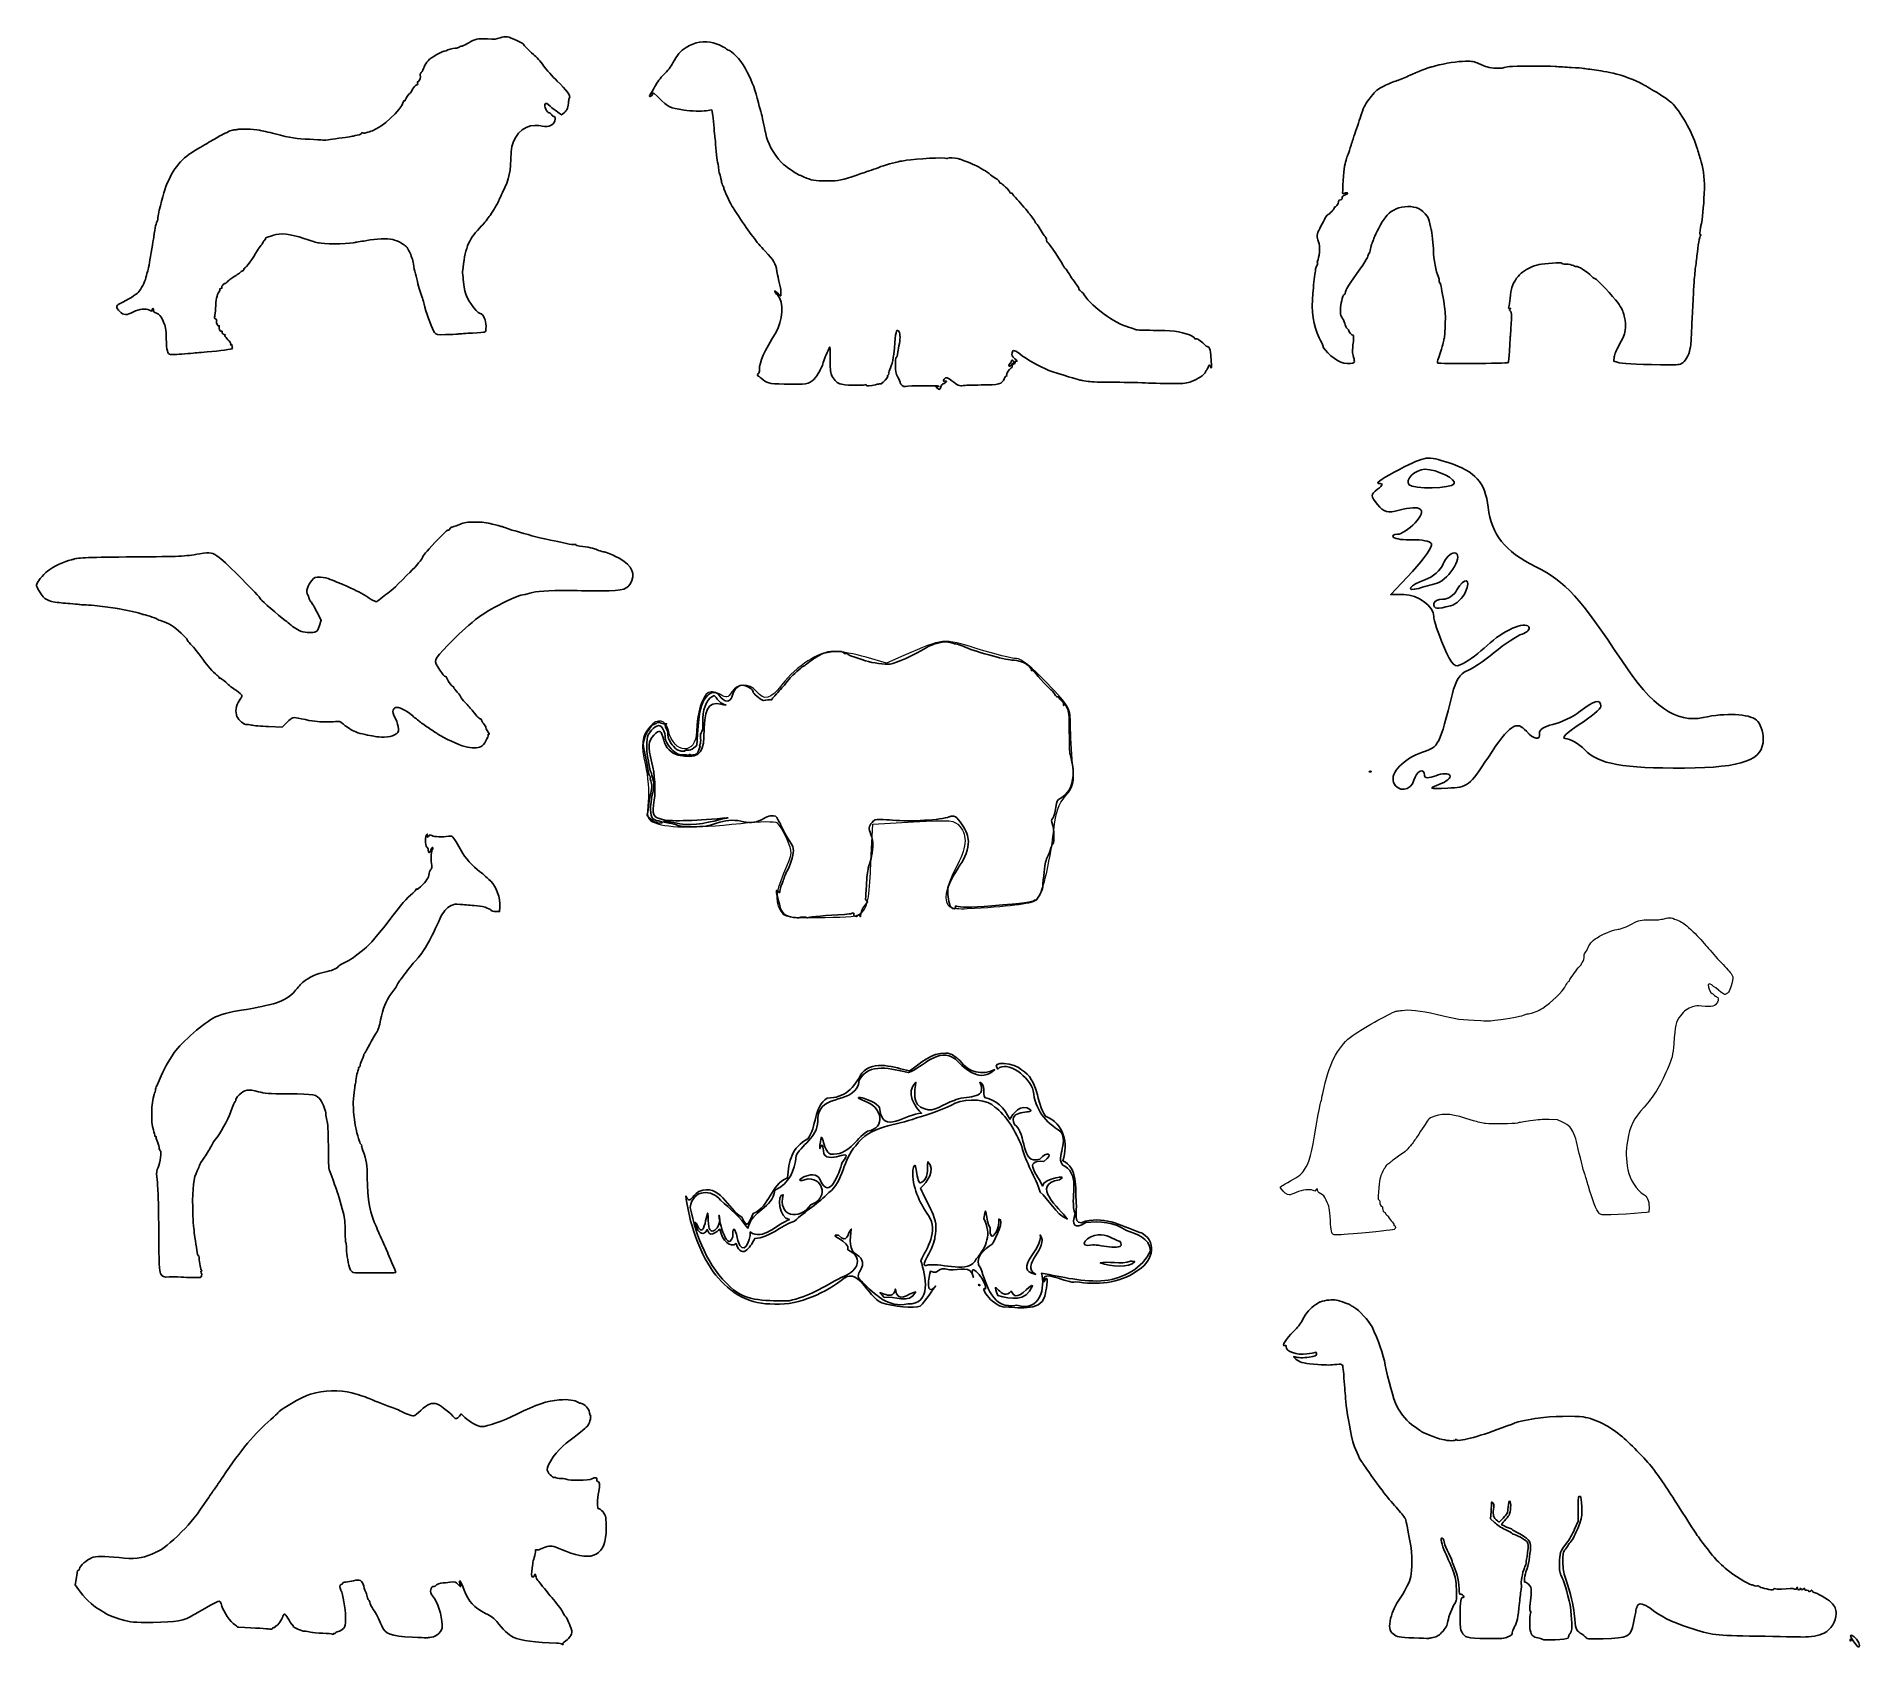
# Model space of a CAD drawing. Header units: centimetres. Extents: x -123 to 5, y -5 to 52.
# Drawn here: x -4.38 to 4.66, y -4.77 to 3.22 of the extents above; entities outside this region: 3.
import ezdxf

# ---------------------------------------------------------------- set-up
doc = ezdxf.new("R2010")
doc.units = ezdxf.units.CM
doc.header["$MEASUREMENT"] = 0
doc.layers.add('Layer 1', color=7, linetype='Continuous')

msp = doc.modelspace()

# ---------------------------------------------------------------- linework, layer by layer
at = {"layer": 'Layer 1'}
for points, knots in [([(-79.98786, 52.02293), (-79.98786, 52.04934), (-79.97583, 52.06351), (-79.96112, 52.05442), (-79.96112, 52.05442), (-79.94642, 52.04533), (-79.92691, 52.05442), (-79.91778, 52.07462), (-79.91778, 52.07462), (-79.90865, 52.09482), (-79.90424, 52.08612), (-79.90797, 52.0553), (-79.90797, 52.0553), (-79.91639, 51.98585), (-79.98785, 51.95689), (-79.98785, 52.02293), (-79.98785, 52.02293), (-79.98785, 52.02293), (-79.98786, 52.02293), (-79.98786, 52.02293)], [0, 0, 0, 0, 0.1666667, 0.1666667, 0.1666667, 0.1666667, 0.3333333, 0.3333333, 0.3333333, 0.3333333, 0.5, 0.5, 0.5, 0.5, 0.6666667, 0.6666667, 0.6666667, 0.6666667, 1, 1, 1, 1]), ([(-83.99961, 50.12607), (-83.9922, 50.1648), (-83.97453, 50.19649), (-83.96032, 50.19649), (-83.96032, 50.19649), (-83.9189, 50.19649), (-83.93059, 50.08731), (-83.97378, 50.07073), (-83.97378, 50.07073), (-84.00192, 50.05993), (-84.00925, 50.07563), (-83.99961, 50.12607)], [0, 0, 0, 0, 0.25, 0.25, 0.25, 0.25, 0.5, 0.5, 0.5, 0.5, 1, 1, 1, 1]), ([(-123.46864, 27.13606), (-123.47797, 27.15938), (-123.4849, 27.15245), (-123.4863, 27.1184), (-123.4863, 27.1184), (-123.48754, 27.08758), (-123.48066, 27.07032), (-123.47095, 27.08003), (-123.47095, 27.08003), (-123.46123, 27.08974), (-123.4602, 27.11496), (-123.46865, 27.13606), (-123.46865, 27.13606), (-123.46865, 27.13606), (-123.46864, 27.13606), (-123.46864, 27.13606)], [0, 0, 0, 0, 0.2, 0.2, 0.2, 0.2, 0.4, 0.4, 0.4, 0.4, 0.6, 0.6, 0.6, 0.6, 1, 1, 1, 1]), ([(-3.62583, 1.65058), (-3.58365, 1.65474), (-3.5739, 1.65559), (-3.5296, 1.65894), (-3.5296, 1.65894), (-3.46702, 1.66368), (-3.40322, 1.67234), (-3.40447, 1.67593), (-3.40447, 1.67593), (-3.40508, 1.67768), (-3.40558, 1.68323), (-3.40558, 1.68827), (-3.40558, 1.68827), (-3.40558, 1.69406), (-3.40747, 1.69626), (-3.41072, 1.69426), (-3.41072, 1.69426), (-3.41384, 1.69233), (-3.41465, 1.69304), (-3.41278, 1.69606), (-3.41278, 1.69606), (-3.41109, 1.6988), (-3.41328, 1.70504), (-3.41765, 1.70995), (-3.41765, 1.70995), (-3.42202, 1.71485), (-3.43017, 1.72393), (-3.43577, 1.73013), (-3.43577, 1.73013), (-3.44226, 1.73732), (-3.44387, 1.74157), (-3.44022, 1.74185), (-3.44022, 1.74185), (-3.43707, 1.7421), (-3.43951, 1.74373), (-3.44562, 1.74548), (-3.44562, 1.74548), (-3.45304, 1.74761), (-3.45627, 1.75131), (-3.45533, 1.75661), (-3.45533, 1.75661), (-3.45453, 1.76111), (-3.45588, 1.76334), (-3.45844, 1.76175), (-3.45844, 1.76175), (-3.46459, 1.75795), (-3.47368, 1.77592), (-3.47019, 1.785), (-3.47019, 1.785), (-3.46865, 1.78902), (-3.4688, 1.79089), (-3.47052, 1.78917), (-3.47052, 1.78917), (-3.47573, 1.78396), (-3.48529, 1.80081), (-3.48284, 1.81088), (-3.48284, 1.81088), (-3.48134, 1.81703), (-3.48308, 1.82126), (-3.48786, 1.82309), (-3.48786, 1.82309), (-3.49314, 1.82512), (-3.49428, 1.82868), (-3.49197, 1.83593), (-3.49197, 1.83593), (-3.49021, 1.84145), (-3.48829, 1.85898), (-3.4877, 1.87488), (-3.4877, 1.87488), (-3.48613, 1.91729), (-3.48122, 1.94235), (-3.47192, 1.95547), (-3.47192, 1.95547), (-3.46739, 1.96186), (-3.46495, 1.96837), (-3.46651, 1.96993), (-3.46651, 1.96993), (-3.46807, 1.97149), (-3.46607, 1.97276), (-3.46207, 1.97276), (-3.46207, 1.97276), (-3.45789, 1.97276), (-3.45575, 1.97525), (-3.45704, 1.9786), (-3.45704, 1.9786), (-3.45827, 1.98181), (-3.45521, 1.98813), (-3.45023, 1.99264), (-3.45023, 1.99264), (-3.44525, 1.99715), (-3.44117, 1.99954), (-3.44117, 1.99796), (-3.44117, 1.99796), (-3.44117, 1.99638), (-3.43566, 2.00057), (-3.42893, 2.00728), (-3.42893, 2.00728), (-3.41695, 2.01922), (-3.41183, 2.02297), (-3.38633, 2.03851), (-3.38633, 2.03851), (-3.37942, 2.04272), (-3.3696, 2.04967), (-3.36451, 2.05396), (-3.36451, 2.05396), (-3.35942, 2.05824), (-3.35356, 2.06175), (-3.35149, 2.06175), (-3.35149, 2.06175), (-3.34942, 2.06175), (-3.34772, 2.06475), (-3.34772, 2.06842), (-3.34772, 2.06842), (-3.34772, 2.07209), (-3.34596, 2.07509), (-3.34381, 2.07509), (-3.34381, 2.07509), (-3.33711, 2.07509), (-3.30098, 2.12437), (-3.28146, 2.16014), (-3.28146, 2.16014), (-3.2756, 2.17087), (-3.26738, 2.18266), (-3.26319, 2.18633), (-3.26319, 2.18633), (-3.259, 2.19), (-3.25414, 2.19751), (-3.2524, 2.20302), (-3.2524, 2.20302), (-3.25066, 2.20853), (-3.24737, 2.21303), (-3.24509, 2.21303), (-3.24509, 2.21303), (-3.24281, 2.21303), (-3.24094, 2.2158), (-3.24094, 2.21919), (-3.24094, 2.21919), (-3.24094, 2.22258), (-3.23643, 2.22642), (-3.23093, 2.22772), (-3.23093, 2.22772), (-3.22542, 2.22903), (-3.21191, 2.23347), (-3.2009, 2.2376), (-3.2009, 2.2376), (-3.1688, 2.24963), (-3.11677, 2.24413), (-3.04926, 2.22158), (-3.04926, 2.22158), (-2.98744, 2.20093), (-2.99253, 2.20236), (-2.96433, 2.19774), (-2.96433, 2.19774), (-2.92835, 2.19185), (-2.80763, 2.195), (-2.79569, 2.20215), (-2.79569, 2.20215), (-2.7943, 2.20298), (-2.78328, 2.20492), (-2.77122, 2.20644), (-2.77122, 2.20644), (-2.75915, 2.20797), (-2.74428, 2.21013), (-2.73816, 2.21125), (-2.73816, 2.21125), (-2.69124, 2.21983), (-2.63928, 2.22181), (-2.60869, 2.2162), (-2.60869, 2.2162), (-2.59989, 2.21458), (-2.58086, 2.20663), (-2.56642, 2.19852), (-2.56642, 2.19852), (-2.54356, 2.18569), (-2.53832, 2.18011), (-2.52598, 2.15544), (-2.52598, 2.15544), (-2.51797, 2.13942), (-2.50962, 2.11338), (-2.50679, 2.09554), (-2.50679, 2.09554), (-2.50403, 2.07818), (-2.50009, 2.05897), (-2.49803, 2.05286), (-2.49803, 2.05286), (-2.49597, 2.04674), (-2.49099, 2.02672), (-2.48698, 2.00837), (-2.48698, 2.00837), (-2.48016, 1.97721), (-2.4711, 1.94695), (-2.46231, 1.92606), (-2.46231, 1.92606), (-2.46025, 1.92117), (-2.45441, 1.90061), (-2.44932, 1.88038), (-2.44932, 1.88038), (-2.43803, 1.83549), (-2.41368, 1.77218), (-2.4014, 1.75575), (-2.4014, 1.75575), (-2.39248, 1.74382), (-2.39166, 1.74365), (-2.34834, 1.74484), (-2.34834, 1.74484), (-2.32414, 1.74551), (-2.29633, 1.74686), (-2.28655, 1.74785), (-2.28655, 1.74785), (-2.27676, 1.74884), (-2.24372, 1.75095), (-2.21313, 1.75254), (-2.21313, 1.75254), (-2.18254, 1.75412), (-2.15501, 1.75621), (-2.15195, 1.75717), (-2.15195, 1.75717), (-2.1483, 1.75832), (-2.14639, 1.76824), (-2.14639, 1.78599), (-2.14639, 1.78599), (-2.14639, 1.817), (-2.15985, 1.84614), (-2.17606, 1.8502), (-2.17606, 1.8502), (-2.19832, 1.85579), (-2.2437, 1.92319), (-2.25108, 1.96165), (-2.25108, 1.96165), (-2.25659, 1.99031), (-2.25743, 1.99602), (-2.2597, 2.02029), (-2.2597, 2.02029), (-2.26089, 2.03296), (-2.26231, 2.04498), (-2.26286, 2.04699), (-2.26286, 2.04699), (-2.26341, 2.049), (-2.26239, 2.06266), (-2.26059, 2.07734), (-2.26059, 2.07734), (-2.24781, 2.18153), (-2.23022, 2.22103), (-2.16844, 2.28423), (-2.16844, 2.28423), (-2.15488, 2.29811), (-2.13613, 2.32131), (-2.12678, 2.33578), (-2.12678, 2.33578), (-2.11743, 2.35026), (-2.10648, 2.36711), (-2.10243, 2.37323), (-2.10243, 2.37323), (-2.09839, 2.37935), (-2.09286, 2.38936), (-2.09015, 2.39548), (-2.09015, 2.39548), (-2.08744, 2.4016), (-2.0761, 2.42563), (-2.06495, 2.44887), (-2.06495, 2.44887), (-2.02982, 2.52214), (-2.02473, 2.54581), (-2.02141, 2.65132), (-2.02141, 2.65132), (-2.01918, 2.72219), (-1.96538, 2.78221), (-1.90385, 2.78248), (-1.90385, 2.78248), (-1.8916, 2.78253), (-1.87556, 2.78085), (-1.8682, 2.77874), (-1.8682, 2.77874), (-1.83678, 2.76973), (-1.80376, 2.78754), (-1.80376, 2.81351), (-1.80376, 2.81351), (-1.80376, 2.82256), (-1.80597, 2.82707), (-1.8104, 2.82707), (-1.8104, 2.82707), (-1.81405, 2.82707), (-1.81954, 2.83107), (-1.82259, 2.83597), (-1.82259, 2.83597), (-1.82565, 2.84086), (-1.83062, 2.84487), (-1.83365, 2.84487), (-1.83365, 2.84487), (-1.84504, 2.84487), (-1.8597, 2.8783), (-1.853, 2.88898), (-1.853, 2.88898), (-1.84985, 2.894), (-1.84498, 2.89168), (-1.82892, 2.87755), (-1.82892, 2.87755), (-1.81785, 2.8678), (-1.80074, 2.85425), (-1.79092, 2.84744), (-1.79092, 2.84744), (-1.79092, 2.84744), (-1.77305, 2.83506), (-1.77305, 2.83506), (-1.77305, 2.83506), (-1.77305, 2.83506), (-1.75964, 2.84461), (-1.75964, 2.84461), (-1.75964, 2.84461), (-1.74575, 2.8545), (-1.73709, 2.876), (-1.73705, 2.90071), (-1.73705, 2.90071), (-1.73705, 2.90817), (-1.73485, 2.91645), (-1.7322, 2.91911), (-1.7322, 2.91911), (-1.72425, 2.92706), (-1.74771, 2.95888), (-1.79354, 3.00231), (-1.79354, 3.00231), (-1.81648, 3.02405), (-1.84709, 3.05813), (-1.86156, 3.07804), (-1.86156, 3.07804), (-1.87603, 3.09795), (-1.8983, 3.12317), (-1.91105, 3.13407), (-1.91105, 3.13407), (-1.93644, 3.15578), (-1.95944, 3.17926), (-1.95947, 3.18349), (-1.95947, 3.18349), (-1.95951, 3.18842), (-2.0247, 3.21893), (-2.04077, 3.22153), (-2.04077, 3.22153), (-2.05082, 3.22316), (-2.06409, 3.22123), (-2.07716, 3.21624), (-2.07716, 3.21624), (-2.09384, 3.20987), (-2.10555, 3.2089), (-2.13914, 3.21111), (-2.13914, 3.21111), (-2.18628, 3.21421), (-2.2025, 3.21088), (-2.23221, 3.19205), (-2.23221, 3.19205), (-2.24377, 3.18472), (-2.25872, 3.17741), (-2.26543, 3.17581), (-2.26543, 3.17581), (-2.27214, 3.17421), (-2.27992, 3.1711), (-2.28272, 3.1689), (-2.28272, 3.1689), (-2.28552, 3.1667), (-2.28953, 3.16536), (-2.29162, 3.16591), (-2.29162, 3.16591), (-2.2966, 3.16722), (-2.32412, 3.16129), (-2.33547, 3.15646), (-2.33547, 3.15646), (-2.34794, 3.15115), (-2.36217, 3.14663), (-2.36217, 3.14797), (-2.36217, 3.14797), (-2.36217, 3.14859), (-2.37619, 3.14127), (-2.39332, 3.1317), (-2.39332, 3.1317), (-2.42973, 3.11136), (-2.44554, 3.09556), (-2.45346, 3.07156), (-2.45346, 3.07156), (-2.45661, 3.06202), (-2.46299, 3.05013), (-2.46764, 3.04514), (-2.46764, 3.04514), (-2.47229, 3.04015), (-2.47484, 3.03404), (-2.47331, 3.03157), (-2.47331, 3.03157), (-2.46888, 3.0244), (-2.47575, 3.00059), (-2.48225, 3.00059), (-2.48225, 3.00059), (-2.48582, 3.00059), (-2.4873, 2.99731), (-2.48599, 2.9923), (-2.48599, 2.9923), (-2.48452, 2.98666), (-2.48667, 2.98327), (-2.49273, 2.98168), (-2.49273, 2.98168), (-2.49763, 2.9804), (-2.50575, 2.9713), (-2.51077, 2.96146), (-2.51077, 2.96146), (-2.51579, 2.95162), (-2.52145, 2.94288), (-2.52336, 2.94204), (-2.52336, 2.94204), (-2.52864, 2.93971), (-2.54684, 2.9126), (-2.54684, 2.90706), (-2.54684, 2.90706), (-2.54684, 2.90437), (-2.54863, 2.90327), (-2.55081, 2.90462), (-2.55081, 2.90462), (-2.553, 2.90597), (-2.55595, 2.90242), (-2.55738, 2.89672), (-2.55738, 2.89672), (-2.56645, 2.86059), (-2.66408, 2.77036), (-2.70994, 2.75572), (-2.70994, 2.75572), (-2.71934, 2.75272), (-2.73177, 2.74846), (-2.73756, 2.74625), (-2.73756, 2.74625), (-2.74335, 2.74404), (-2.75211, 2.74351), (-2.75703, 2.74507), (-2.75703, 2.74507), (-2.76225, 2.74673), (-2.76488, 2.74614), (-2.76335, 2.74366), (-2.76335, 2.74366), (-2.7619, 2.74132), (-2.77217, 2.73677), (-2.78615, 2.73354), (-2.78615, 2.73354), (-2.81532, 2.72681), (-2.81341, 2.72714), (-2.86052, 2.72064), (-2.86052, 2.72064), (-2.8801, 2.71794), (-2.90676, 2.71402), (-2.91977, 2.71194), (-2.91977, 2.71194), (-2.93278, 2.70986), (-2.94918, 2.70883), (-2.95622, 2.70964), (-2.95622, 2.70964), (-2.96326, 2.71046), (-2.99266, 2.71202), (-3.02155, 2.71312), (-3.02155, 2.71312), (-3.08592, 2.71556), (-3.11599, 2.7203), (-3.1926, 2.74011), (-3.1926, 2.74011), (-3.22537, 2.74858), (-3.26016, 2.75677), (-3.26992, 2.75829), (-3.26992, 2.75829), (-3.3018, 2.76329), (-3.36953, 2.76588), (-3.37763, 2.76242), (-3.37763, 2.76242), (-3.38198, 2.76056), (-3.39055, 2.75928), (-3.39667, 2.75957), (-3.39667, 2.75957), (-3.40279, 2.75987), (-3.4148, 2.75633), (-3.42337, 2.7517), (-3.42337, 2.7517), (-3.43194, 2.74707), (-3.44784, 2.73905), (-3.45871, 2.73387), (-3.45871, 2.73387), (-3.46958, 2.72869), (-3.49761, 2.71283), (-3.521, 2.69862), (-3.521, 2.69862), (-3.54439, 2.68441), (-3.57783, 2.66448), (-3.59531, 2.65434), (-3.59531, 2.65434), (-3.66186, 2.61572), (-3.70766, 2.5549), (-3.73999, 2.4622), (-3.73999, 2.4622), (-3.75074, 2.43137), (-3.77487, 2.3312), (-3.77487, 2.31738), (-3.77487, 2.31738), (-3.77487, 2.31167), (-3.77654, 2.30597), (-3.77857, 2.30471), (-3.77857, 2.30471), (-3.78178, 2.30273), (-3.78683, 2.2789), (-3.7947, 2.22861), (-3.7947, 2.22861), (-3.79781, 2.20878), (-3.80994, 2.13485), (-3.81551, 2.1018), (-3.81551, 2.1018), (-3.81819, 2.08589), (-3.82197, 2.06787), (-3.8239, 2.06176), (-3.8239, 2.06176), (-3.82583, 2.05564), (-3.82992, 2.04063), (-3.83299, 2.02839), (-3.83299, 2.02839), (-3.8394, 2.00282), (-3.85572, 1.97176), (-3.87238, 1.95344), (-3.87238, 1.95344), (-3.88239, 1.94244), (-3.91987, 1.91941), (-3.96396, 1.89718), (-3.96396, 1.89718), (-3.98269, 1.88774), (-3.9825, 1.87877), (-3.96318, 1.86), (-3.96318, 1.86), (-3.94238, 1.83979), (-3.93063, 1.83933), (-3.8952, 1.85733), (-3.8952, 1.85733), (-3.86666, 1.87183), (-3.83303, 1.87567), (-3.81571, 1.8664), (-3.81571, 1.8664), (-3.80369, 1.85997), (-3.80157, 1.86024), (-3.80157, 1.8682), (-3.80157, 1.8682), (-3.80157, 1.87187), (-3.79976, 1.87487), (-3.79754, 1.87487), (-3.79754, 1.87487), (-3.79532, 1.87487), (-3.79448, 1.87115), (-3.79567, 1.8666), (-3.79567, 1.8666), (-3.79732, 1.86028), (-3.79375, 1.85669), (-3.78051, 1.85139), (-3.78051, 1.85139), (-3.76544, 1.84536), (-3.76124, 1.84023), (-3.7482, 1.81195), (-3.7482, 1.81195), (-3.73417, 1.78151), (-3.73314, 1.77602), (-3.73197, 1.72557), (-3.73197, 1.72557), (-3.73057, 1.66469), (-3.72662, 1.64937), (-3.71171, 1.64701), (-3.71171, 1.64701), (-3.70024, 1.64519), (-3.66598, 1.64662), (-3.62582, 1.65058), (-3.62582, 1.65058), (-3.62582, 1.65058), (-3.62583, 1.65058), (-3.62583, 1.65058)], [0, 0, 0, 0, 0.006993, 0.006993, 0.006993, 0.006993, 0.013986, 0.013986, 0.013986, 0.013986, 0.020979, 0.020979, 0.020979, 0.020979, 0.027972, 0.027972, 0.027972, 0.027972, 0.034965, 0.034965, 0.034965, 0.034965, 0.041958, 0.041958, 0.041958, 0.041958, 0.048951, 0.048951, 0.048951, 0.048951, 0.0559441, 0.0559441, 0.0559441, 0.0559441, 0.0629371, 0.0629371, 0.0629371, 0.0629371, 0.0699301, 0.0699301, 0.0699301, 0.0699301, 0.0769231, 0.0769231, 0.0769231, 0.0769231, 0.0839161, 0.0839161, 0.0839161, 0.0839161, 0.0909091, 0.0909091, 0.0909091, 0.0909091, 0.0979021, 0.0979021, 0.0979021, 0.0979021, 0.1048951, 0.1048951, 0.1048951, 0.1048951, 0.1118881, 0.1118881, 0.1118881, 0.1118881, 0.1188811, 0.1188811, 0.1188811, 0.1188811, 0.1258741, 0.1258741, 0.1258741, 0.1258741, 0.1328671, 0.1328671, 0.1328671, 0.1328671, 0.1398601, 0.1398601, 0.1398601, 0.1398601, 0.1468531, 0.1468531, 0.1468531, 0.1468531, 0.1538462, 0.1538462, 0.1538462, 0.1538462, 0.1608392, 0.1608392, 0.1608392, 0.1608392, 0.1678322, 0.1678322, 0.1678322, 0.1678322, 0.1748252, 0.1748252, 0.1748252, 0.1748252, 0.1818182, 0.1818182, 0.1818182, 0.1818182, 0.1888112, 0.1888112, 0.1888112, 0.1888112, 0.1958042, 0.1958042, 0.1958042, 0.1958042, 0.2027972, 0.2027972, 0.2027972, 0.2027972, 0.2097902, 0.2097902, 0.2097902, 0.2097902, 0.2167832, 0.2167832, 0.2167832, 0.2167832, 0.2237762, 0.2237762, 0.2237762, 0.2237762, 0.2307692, 0.2307692, 0.2307692, 0.2307692, 0.2377622, 0.2377622, 0.2377622, 0.2377622, 0.2447552, 0.2447552, 0.2447552, 0.2447552, 0.2517483, 0.2517483, 0.2517483, 0.2517483, 0.2587413, 0.2587413, 0.2587413, 0.2587413, 0.2657343, 0.2657343, 0.2657343, 0.2657343, 0.2727273, 0.2727273, 0.2727273, 0.2727273, 0.2797203, 0.2797203, 0.2797203, 0.2797203, 0.2867133, 0.2867133, 0.2867133, 0.2867133, 0.2937063, 0.2937063, 0.2937063, 0.2937063, 0.3006993, 0.3006993, 0.3006993, 0.3006993, 0.3076923, 0.3076923, 0.3076923, 0.3076923, 0.3146853, 0.3146853, 0.3146853, 0.3146853, 0.3216783, 0.3216783, 0.3216783, 0.3216783, 0.3286713, 0.3286713, 0.3286713, 0.3286713, 0.3356643, 0.3356643, 0.3356643, 0.3356643, 0.3426573, 0.3426573, 0.3426573, 0.3426573, 0.3496503, 0.3496503, 0.3496503, 0.3496503, 0.3566434, 0.3566434, 0.3566434, 0.3566434, 0.3636364, 0.3636364, 0.3636364, 0.3636364, 0.3706294, 0.3706294, 0.3706294, 0.3706294, 0.3776224, 0.3776224, 0.3776224, 0.3776224, 0.3846154, 0.3846154, 0.3846154, 0.3846154, 0.3916084, 0.3916084, 0.3916084, 0.3916084, 0.3986014, 0.3986014, 0.3986014, 0.3986014, 0.4055944, 0.4055944, 0.4055944, 0.4055944, 0.4125874, 0.4125874, 0.4125874, 0.4125874, 0.4195804, 0.4195804, 0.4195804, 0.4195804, 0.4265734, 0.4265734, 0.4265734, 0.4265734, 0.4335664, 0.4335664, 0.4335664, 0.4335664, 0.4405594, 0.4405594, 0.4405594, 0.4405594, 0.4475524, 0.4475524, 0.4475524, 0.4475524, 0.4545455, 0.4545455, 0.4545455, 0.4545455, 0.4615385, 0.4615385, 0.4615385, 0.4615385, 0.4685315, 0.4685315, 0.4685315, 0.4685315, 0.4755245, 0.4755245, 0.4755245, 0.4755245, 0.4825175, 0.4825175, 0.4825175, 0.4825175, 0.4895105, 0.4895105, 0.4895105, 0.4895105, 0.4965035, 0.4965035, 0.4965035, 0.4965035, 0.5034965, 0.5034965, 0.5034965, 0.5034965, 0.5104895, 0.5104895, 0.5104895, 0.5104895, 0.5174825, 0.5174825, 0.5174825, 0.5174825, 0.5244755, 0.5244755, 0.5244755, 0.5244755, 0.5314685, 0.5314685, 0.5314685, 0.5314685, 0.5384615, 0.5384615, 0.5384615, 0.5384615, 0.5454545, 0.5454545, 0.5454545, 0.5454545, 0.5524476, 0.5524476, 0.5524476, 0.5524476, 0.5594406, 0.5594406, 0.5594406, 0.5594406, 0.5664336, 0.5664336, 0.5664336, 0.5664336, 0.5734266, 0.5734266, 0.5734266, 0.5734266, 0.5804196, 0.5804196, 0.5804196, 0.5804196, 0.5874126, 0.5874126, 0.5874126, 0.5874126, 0.5944056, 0.5944056, 0.5944056, 0.5944056, 0.6013986, 0.6013986, 0.6013986, 0.6013986, 0.6083916, 0.6083916, 0.6083916, 0.6083916, 0.6153846, 0.6153846, 0.6153846, 0.6153846, 0.6223776, 0.6223776, 0.6223776, 0.6223776, 0.6293706, 0.6293706, 0.6293706, 0.6293706, 0.6363636, 0.6363636, 0.6363636, 0.6363636, 0.6433566, 0.6433566, 0.6433566, 0.6433566, 0.6503497, 0.6503497, 0.6503497, 0.6503497, 0.6573427, 0.6573427, 0.6573427, 0.6573427, 0.6643357, 0.6643357, 0.6643357, 0.6643357, 0.6713287, 0.6713287, 0.6713287, 0.6713287, 0.6783217, 0.6783217, 0.6783217, 0.6783217, 0.6853147, 0.6853147, 0.6853147, 0.6853147, 0.6923077, 0.6923077, 0.6923077, 0.6923077, 0.6993007, 0.6993007, 0.6993007, 0.6993007, 0.7062937, 0.7062937, 0.7062937, 0.7062937, 0.7132867, 0.7132867, 0.7132867, 0.7132867, 0.7202797, 0.7202797, 0.7202797, 0.7202797, 0.7272727, 0.7272727, 0.7272727, 0.7272727, 0.7342657, 0.7342657, 0.7342657, 0.7342657, 0.7412587, 0.7412587, 0.7412587, 0.7412587, 0.7482517, 0.7482517, 0.7482517, 0.7482517, 0.7552448, 0.7552448, 0.7552448, 0.7552448, 0.7622378, 0.7622378, 0.7622378, 0.7622378, 0.7692308, 0.7692308, 0.7692308, 0.7692308, 0.7762238, 0.7762238, 0.7762238, 0.7762238, 0.7832168, 0.7832168, 0.7832168, 0.7832168, 0.7902098, 0.7902098, 0.7902098, 0.7902098, 0.7972028, 0.7972028, 0.7972028, 0.7972028, 0.8041958, 0.8041958, 0.8041958, 0.8041958, 0.8111888, 0.8111888, 0.8111888, 0.8111888, 0.8181818, 0.8181818, 0.8181818, 0.8181818, 0.8251748, 0.8251748, 0.8251748, 0.8251748, 0.8321678, 0.8321678, 0.8321678, 0.8321678, 0.8391608, 0.8391608, 0.8391608, 0.8391608, 0.8461538, 0.8461538, 0.8461538, 0.8461538, 0.8531469, 0.8531469, 0.8531469, 0.8531469, 0.8601399, 0.8601399, 0.8601399, 0.8601399, 0.8671329, 0.8671329, 0.8671329, 0.8671329, 0.8741259, 0.8741259, 0.8741259, 0.8741259, 0.8811189, 0.8811189, 0.8811189, 0.8811189, 0.8881119, 0.8881119, 0.8881119, 0.8881119, 0.8951049, 0.8951049, 0.8951049, 0.8951049, 0.9020979, 0.9020979, 0.9020979, 0.9020979, 0.9090909, 0.9090909, 0.9090909, 0.9090909, 0.9160839, 0.9160839, 0.9160839, 0.9160839, 0.9230769, 0.9230769, 0.9230769, 0.9230769, 0.9300699, 0.9300699, 0.9300699, 0.9300699, 0.9370629, 0.9370629, 0.9370629, 0.9370629, 0.9440559, 0.9440559, 0.9440559, 0.9440559, 0.951049, 0.951049, 0.951049, 0.951049, 0.958042, 0.958042, 0.958042, 0.958042, 0.965035, 0.965035, 0.965035, 0.965035, 0.972028, 0.972028, 0.972028, 0.972028, 0.979021, 0.979021, 0.979021, 0.979021, 0.986014, 0.986014, 0.986014, 0.986014, 1, 1, 1, 1]), ([(0.0894, 1.48136), (0.0894, 1.48136), (0.0789, 1.49049), (0.0789, 1.49049), (0.0789, 1.49049), (0.0789, 1.49049), (0.08891, 1.48773), (0.08891, 1.48773), (0.08891, 1.48773), (0.09442, 1.48621), (0.09892, 1.48679), (0.09892, 1.489), (0.09892, 1.489), (0.09892, 1.49341), (-0.05229, 1.49205), (-0.06659, 1.48751), (-0.06659, 1.48751), (-0.07591, 1.48455), (-0.09241, 1.49628), (-0.09241, 1.50587), (-0.09241, 1.50587), (-0.09241, 1.50894), (-0.09777, 1.52178), (-0.10432, 1.53441), (-0.10432, 1.53441), (-0.1142, 1.55345), (-0.11628, 1.56343), (-0.11653, 1.59284), (-0.11653, 1.59284), (-0.1167, 1.61235), (-0.11484, 1.62973), (-0.1124, 1.63147), (-0.1124, 1.63147), (-0.10763, 1.63488), (-0.10701, 1.63704), (-0.10426, 1.65974), (-0.10426, 1.65974), (-0.10326, 1.66795), (-0.09988, 1.68673), (-0.09675, 1.70148), (-0.09675, 1.70148), (-0.09093, 1.72884), (-0.09338, 1.75876), (-0.10187, 1.76401), (-0.10187, 1.76401), (-0.11276, 1.77074), (-0.1155, 1.75821), (-0.12097, 1.6769), (-0.12097, 1.6769), (-0.12341, 1.64054), (-0.13469, 1.58879), (-0.14399, 1.57123), (-0.14399, 1.57123), (-0.14973, 1.56039), (-0.15189, 1.55232), (-0.14906, 1.55232), (-0.14906, 1.55232), (-0.14634, 1.55232), (-0.148, 1.54917), (-0.15275, 1.54532), (-0.15275, 1.54532), (-0.1575, 1.54147), (-0.15882, 1.53963), (-0.15567, 1.54123), (-0.15567, 1.54123), (-0.15223, 1.54299), (-0.15322, 1.53877), (-0.15819, 1.53061), (-0.15819, 1.53061), (-0.16705, 1.51603), (-0.18937, 1.49651), (-0.193, 1.50014), (-0.193, 1.50014), (-0.19422, 1.50136), (-0.20445, 1.49959), (-0.21572, 1.4962), (-0.21572, 1.4962), (-0.24009, 1.48886), (-0.2615, 1.48818), (-0.2615, 1.49474), (-0.2615, 1.49474), (-0.2615, 1.49733), (-0.26395, 1.49794), (-0.26695, 1.49609), (-0.26695, 1.49609), (-0.27595, 1.49053), (-0.37716, 1.49434), (-0.39233, 1.50081), (-0.39233, 1.50081), (-0.41005, 1.50837), (-0.42378, 1.52344), (-0.43323, 1.54571), (-0.43323, 1.54571), (-0.43918, 1.55974), (-0.4407, 1.57692), (-0.4405, 1.62796), (-0.4405, 1.62796), (-0.44025, 1.69017), (-0.4405, 1.69184), (-0.44694, 1.67468), (-0.44694, 1.67468), (-0.45062, 1.66489), (-0.45838, 1.64687), (-0.46418, 1.63464), (-0.46418, 1.63464), (-0.46998, 1.6224), (-0.47567, 1.60691), (-0.47683, 1.6002), (-0.47683, 1.6002), (-0.48007, 1.58136), (-0.5021, 1.54346), (-0.5218, 1.52286), (-0.5218, 1.52286), (-0.54404, 1.49959), (-0.55912, 1.4972), (-0.66746, 1.49969), (-0.66746, 1.49969), (-0.74958, 1.50158), (-0.75281, 1.5024), (-0.78204, 1.52893), (-0.78204, 1.52893), (-0.78813, 1.53446), (-0.79464, 1.53898), (-0.7965, 1.53898), (-0.7965, 1.53898), (-0.79836, 1.53898), (-0.79988, 1.54198), (-0.79988, 1.54565), (-0.79988, 1.54565), (-0.79988, 1.54932), (-0.79788, 1.55232), (-0.79543, 1.55232), (-0.79543, 1.55232), (-0.79298, 1.55232), (-0.79095, 1.56083), (-0.79092, 1.57123), (-0.79092, 1.57123), (-0.7908, 1.60991), (-0.76794, 1.66125), (-0.70849, 1.7564), (-0.70849, 1.7564), (-0.67534, 1.80945), (-0.66941, 1.91174), (-0.69798, 1.9376), (-0.69798, 1.9376), (-0.70309, 1.94222), (-0.70941, 1.95003), (-0.71203, 1.95495), (-0.71203, 1.95495), (-0.71647, 1.96328), (-0.71621, 1.96344), (-0.70828, 1.95723), (-0.70828, 1.95723), (-0.7036, 1.95356), (-0.69626, 1.94675), (-0.69198, 1.94209), (-0.69198, 1.94209), (-0.68445, 1.93389), (-0.68419, 1.93418), (-0.68422, 1.95098), (-0.68422, 1.95098), (-0.68422, 1.96053), (-0.68615, 1.97535), (-0.68847, 1.98392), (-0.68847, 1.98392), (-0.69316, 2.00117), (-0.69532, 2.0116), (-0.70377, 2.05747), (-0.70377, 2.05747), (-0.7117, 2.10056), (-0.71716, 2.10983), (-0.76386, 2.15967), (-0.76386, 2.15967), (-0.80554, 2.20415), (-0.83795, 2.24714), (-0.89503, 2.33369), (-0.89503, 2.33369), (-0.90454, 2.3481), (-0.9157, 2.3649), (-0.91984, 2.37102), (-0.91984, 2.37102), (-0.9322, 2.3893), (-0.96673, 2.46168), (-0.96673, 2.46934), (-0.96673, 2.46934), (-0.96673, 2.47325), (-0.96896, 2.47925), (-0.97168, 2.48269), (-0.97168, 2.48269), (-0.9744, 2.48612), (-0.97801, 2.49694), (-0.9797, 2.50673), (-0.9797, 2.50673), (-0.98323, 2.52718), (-0.98384, 2.52972), (-0.98854, 2.54374), (-0.98854, 2.54374), (-0.99044, 2.54941), (-0.99273, 2.56143), (-0.99361, 2.57044), (-0.99361, 2.57044), (-0.9945, 2.57945), (-0.99736, 2.59683), (-0.99997, 2.60907), (-0.99997, 2.60907), (-1.00258, 2.62131), (-1.00581, 2.64934), (-1.00714, 2.67136), (-1.00714, 2.67136), (-1.00847, 2.69338), (-1.01052, 2.71641), (-1.0117, 2.72253), (-1.0117, 2.72253), (-1.01288, 2.72865), (-1.01476, 2.74967), (-1.01589, 2.76925), (-1.01589, 2.76925), (-1.01702, 2.78883), (-1.0201, 2.81701), (-1.02273, 2.83187), (-1.02273, 2.83187), (-1.02273, 2.83187), (-1.02752, 2.85889), (-1.02752, 2.85889), (-1.02752, 2.85889), (-1.02752, 2.85889), (-1.05497, 2.85489), (-1.05497, 2.85489), (-1.05497, 2.85489), (-1.08028, 2.8512), (-1.12681, 2.85266), (-1.16474, 2.85832), (-1.16474, 2.85832), (-1.24065, 2.86965), (-1.23412, 2.86638), (-1.29429, 2.92316), (-1.29429, 2.92316), (-1.29429, 2.92316), (-1.31593, 2.94358), (-1.31593, 2.94358), (-1.31593, 2.94358), (-1.31593, 2.94358), (-1.32285, 2.93303), (-1.32285, 2.93303), (-1.32285, 2.93303), (-1.32665, 2.92722), (-1.33181, 2.92374), (-1.33431, 2.92528), (-1.33431, 2.92528), (-1.33722, 2.92708), (-1.33657, 2.93073), (-1.33251, 2.93543), (-1.33251, 2.93543), (-1.32902, 2.93947), (-1.3187, 2.95716), (-1.30957, 2.97475), (-1.30957, 2.97475), (-1.29888, 2.99535), (-1.28274, 3.01672), (-1.26421, 3.03482), (-1.26421, 3.03482), (-1.24722, 3.05141), (-1.22915, 3.07481), (-1.22007, 3.09199), (-1.22007, 3.09199), (-1.19956, 3.13079), (-1.18188, 3.15146), (-1.15429, 3.16892), (-1.15429, 3.16892), (-1.11202, 3.19568), (-1.06082, 3.20437), (-1.01949, 3.19182), (-1.01949, 3.19182), (-0.99504, 3.18439), (-0.9606, 3.1686), (-0.95563, 3.16253), (-0.95563, 3.16253), (-0.95441, 3.16104), (-0.94733, 3.1567), (-0.9399, 3.1529), (-0.9399, 3.1529), (-0.91158, 3.1384), (-0.87729, 3.09731), (-0.85144, 3.04691), (-0.85144, 3.04691), (-0.82464, 2.99463), (-0.81104, 2.95726), (-0.79576, 2.89384), (-0.79576, 2.89384), (-0.79045, 2.87182), (-0.78444, 2.84979), (-0.7824, 2.8449), (-0.7824, 2.8449), (-0.78036, 2.84001), (-0.77566, 2.81998), (-0.77195, 2.80041), (-0.77195, 2.80041), (-0.76824, 2.78083), (-0.76384, 2.75981), (-0.76216, 2.75369), (-0.76216, 2.75369), (-0.76048, 2.74757), (-0.7574, 2.7344), (-0.75531, 2.72441), (-0.75531, 2.72441), (-0.74742, 2.68676), (-0.70269, 2.61455), (-0.67122, 2.58867), (-0.67122, 2.58867), (-0.64814, 2.56969), (-0.59784, 2.53567), (-0.59287, 2.53567), (-0.59287, 2.53567), (-0.59167, 2.53567), (-0.5822, 2.53184), (-0.57182, 2.52716), (-0.57182, 2.52716), (-0.53272, 2.50952), (-0.51795, 2.50692), (-0.4573, 2.50703), (-0.4573, 2.50703), (-0.39345, 2.50714), (-0.3823, 2.50928), (-0.30824, 2.53566), (-0.30824, 2.53566), (-0.28622, 2.54351), (-0.25818, 2.55298), (-0.24595, 2.55672), (-0.24595, 2.55672), (-0.23371, 2.56046), (-0.21269, 2.56808), (-0.19923, 2.57366), (-0.19923, 2.57366), (-0.17357, 2.5843), (-0.11895, 2.59987), (-0.09244, 2.6041), (-0.09244, 2.6041), (-0.08387, 2.60547), (-0.06986, 2.60777), (-0.06129, 2.60921), (-0.06129, 2.60921), (-0.01468, 2.61706), (0.12788, 2.62401), (0.13704, 2.61887), (0.13704, 2.61887), (0.14053, 2.61691), (0.14338, 2.61693), (0.14338, 2.61891), (0.14338, 2.61891), (0.14338, 2.62259), (0.18033, 2.62148), (0.19232, 2.61744), (0.19232, 2.61744), (0.19599, 2.6162), (0.19948, 2.61528), (0.20008, 2.61539), (0.20008, 2.61539), (0.20453, 2.61622), (0.26971, 2.59019), (0.28576, 2.58117), (0.28576, 2.58117), (0.29677, 2.57498), (0.31316, 2.56591), (0.32218, 2.56102), (0.32218, 2.56102), (0.3312, 2.55613), (0.34622, 2.54543), (0.35555, 2.53725), (0.35555, 2.53725), (0.36488, 2.52907), (0.37791, 2.51993), (0.38449, 2.51693), (0.38449, 2.51693), (0.39107, 2.51394), (0.39741, 2.50786), (0.39857, 2.50343), (0.39857, 2.50343), (0.39973, 2.499), (0.40235, 2.49589), (0.4044, 2.49651), (0.4044, 2.49651), (0.40908, 2.49795), (0.45039, 2.45721), (0.45039, 2.45116), (0.45039, 2.45116), (0.45039, 2.4487), (0.45339, 2.44669), (0.45706, 2.44669), (0.45706, 2.44669), (0.46073, 2.44669), (0.46375, 2.44519), (0.46376, 2.44335), (0.46376, 2.44335), (0.46376, 2.44151), (0.47435, 2.42887), (0.48726, 2.41525), (0.48726, 2.41525), (0.50708, 2.39434), (0.53699, 2.35912), (0.54931, 2.34217), (0.54931, 2.34217), (0.55111, 2.3397), (0.55762, 2.33138), (0.56377, 2.32368), (0.56377, 2.32368), (0.56993, 2.31599), (0.57496, 2.30796), (0.57496, 2.30584), (0.57496, 2.30584), (0.57496, 2.30372), (0.57974, 2.29683), (0.58559, 2.29053), (0.58559, 2.29053), (0.59143, 2.28423), (0.60106, 2.26998), (0.60697, 2.25886), (0.60697, 2.25886), (0.61289, 2.24775), (0.62112, 2.23526), (0.62527, 2.23111), (0.62527, 2.23111), (0.62942, 2.22696), (0.63281, 2.21859), (0.63281, 2.2125), (0.63281, 2.2125), (0.63281, 2.20641), (0.6346, 2.20254), (0.63678, 2.20389), (0.63678, 2.20389), (0.64046, 2.20616), (0.71735, 2.09184), (0.71735, 2.0841), (0.71735, 2.0841), (0.71735, 2.0822), (0.72095, 2.0774), (0.72535, 2.07344), (0.72535, 2.07344), (0.72975, 2.06948), (0.73912, 2.05626), (0.74617, 2.04407), (0.74617, 2.04407), (0.75322, 2.03187), (0.76066, 2.01986), (0.7627, 2.01737), (0.7627, 2.01737), (0.78141, 1.99454), (0.79299, 1.97721), (0.79299, 1.97205), (0.79299, 1.97205), (0.79299, 1.96864), (0.79606, 1.96467), (0.79982, 1.96323), (0.79982, 1.96323), (0.80358, 1.96179), (0.81235, 1.95234), (0.81932, 1.94223), (0.81932, 1.94223), (0.86295, 1.87896), (0.96874, 1.80196), (1.03994, 1.78167), (1.03994, 1.78167), (1.05462, 1.77749), (1.07019, 1.77218), (1.07453, 1.76988), (1.07453, 1.76988), (1.07887, 1.76758), (1.11791, 1.76586), (1.16129, 1.76606), (1.16129, 1.76606), (1.24704, 1.76646), (1.29768, 1.76007), (1.34139, 1.74332), (1.34139, 1.74332), (1.35593, 1.73775), (1.36697, 1.73079), (1.36697, 1.7272), (1.36697, 1.7272), (1.36697, 1.72372), (1.36906, 1.72217), (1.37162, 1.72375), (1.37162, 1.72375), (1.37756, 1.72742), (1.39654, 1.71549), (1.41385, 1.69721), (1.41385, 1.69721), (1.42128, 1.68937), (1.42962, 1.6837), (1.43238, 1.68462), (1.43238, 1.68462), (1.43514, 1.68554), (1.43896, 1.68168), (1.44085, 1.67604), (1.44085, 1.67604), (1.44561, 1.66185), (1.4456, 1.66198), (1.44883, 1.61462), (1.44883, 1.61462), (1.45138, 1.57721), (1.45103, 1.57387), (1.44578, 1.58555), (1.44578, 1.58555), (1.44016, 1.59807), (1.43708, 1.59695), (1.43396, 1.58125), (1.43396, 1.58125), (1.43347, 1.5788), (1.43052, 1.5738), (1.4274, 1.57013), (1.4274, 1.57013), (1.42428, 1.56646), (1.42055, 1.56014), (1.41912, 1.55609), (1.41912, 1.55609), (1.41537, 1.54547), (1.38237, 1.52413), (1.3514, 1.5123), (1.3514, 1.5123), (1.32817, 1.50342), (1.31663, 1.5021), (1.26241, 1.5021), (1.26241, 1.5021), (1.22815, 1.5021), (1.16508, 1.50361), (1.12225, 1.50546), (1.12225, 1.50546), (1.07942, 1.50731), (1.00434, 1.50871), (0.9554, 1.50857), (0.9554, 1.50857), (0.90646, 1.50843), (0.8544, 1.51031), (0.83972, 1.51275), (0.83972, 1.51275), (0.82504, 1.51519), (0.80902, 1.51777), (0.80412, 1.51849), (0.80412, 1.51849), (0.79346, 1.52005), (0.7503, 1.53301), (0.65951, 1.56194), (0.65951, 1.56194), (0.62639, 1.57249), (0.54458, 1.61566), (0.51413, 1.63865), (0.51413, 1.63865), (0.47183, 1.67059), (0.46571, 1.67236), (0.46199, 1.65375), (0.46199, 1.65375), (0.45942, 1.64089), (0.46098, 1.63762), (0.47587, 1.62472), (0.47587, 1.62472), (0.4851, 1.61673), (0.48915, 1.6114), (0.48486, 1.61288), (0.48486, 1.61288), (0.47964, 1.61468), (0.47707, 1.6133), (0.47707, 1.60868), (0.47707, 1.60868), (0.47707, 1.60489), (0.47491, 1.60045), (0.47226, 1.59882), (0.47226, 1.59882), (0.46922, 1.59694), (0.46799, 1.59957), (0.46892, 1.60593), (0.46892, 1.60593), (0.46973, 1.61148), (0.46789, 1.61687), (0.46483, 1.61791), (0.46483, 1.61791), (0.46177, 1.61895), (0.45927, 1.6175), (0.45927, 1.61467), (0.45927, 1.61467), (0.45927, 1.61184), (0.45627, 1.60653), (0.4526, 1.60286), (0.4526, 1.60286), (0.44893, 1.59919), (0.44593, 1.59433), (0.44593, 1.59205), (0.44593, 1.59205), (0.44593, 1.58513), (0.45411, 1.58743), (0.45892, 1.59571), (0.45892, 1.59571), (0.46299, 1.6027), (0.46347, 1.6025), (0.46359, 1.59371), (0.46359, 1.59371), (0.46367, 1.58833), (0.46107, 1.58232), (0.45783, 1.58036), (0.45783, 1.58036), (0.44642, 1.57347), (0.43146, 1.54884), (0.43499, 1.54274), (0.43499, 1.54274), (0.43689, 1.53945), (0.4368, 1.53825), (0.43479, 1.54007), (0.43479, 1.54007), (0.43278, 1.54189), (0.42763, 1.53557), (0.42335, 1.52601), (0.42335, 1.52601), (0.4113, 1.4991), (0.39899, 1.4958), (0.30799, 1.49512), (0.30799, 1.49512), (0.26516, 1.4948), (0.22497, 1.49344), (0.21866, 1.49211), (0.21866, 1.49211), (0.20305, 1.4888), (0.18955, 1.49465), (0.16391, 1.51585), (0.16391, 1.51585), (0.14286, 1.53326), (0.13246, 1.53534), (0.12452, 1.52374), (0.12452, 1.52374), (0.11866, 1.51519), (0.12093, 1.51121), (0.13027, 1.51365), (0.13027, 1.51365), (0.13767, 1.51558), (0.13844, 1.51486), (0.13432, 1.50989), (0.13432, 1.50989), (0.13151, 1.50651), (0.12556, 1.50258), (0.12109, 1.50116), (0.12109, 1.50116), (0.11662, 1.49974), (0.1109, 1.49266), (0.10838, 1.48541), (0.10838, 1.48541), (0.10292, 1.46975), (0.10277, 1.46972), (0.08936, 1.48138), (0.08936, 1.48138), (0.08936, 1.48138), (0.0894, 1.48136), (0.0894, 1.48136)], [0, 0, 0, 0, 0.006135, 0.006135, 0.006135, 0.006135, 0.0122699, 0.0122699, 0.0122699, 0.0122699, 0.0184049, 0.0184049, 0.0184049, 0.0184049, 0.0245399, 0.0245399, 0.0245399, 0.0245399, 0.0306748, 0.0306748, 0.0306748, 0.0306748, 0.0368098, 0.0368098, 0.0368098, 0.0368098, 0.0429448, 0.0429448, 0.0429448, 0.0429448, 0.0490798, 0.0490798, 0.0490798, 0.0490798, 0.0552147, 0.0552147, 0.0552147, 0.0552147, 0.0613497, 0.0613497, 0.0613497, 0.0613497, 0.0674847, 0.0674847, 0.0674847, 0.0674847, 0.0736196, 0.0736196, 0.0736196, 0.0736196, 0.0797546, 0.0797546, 0.0797546, 0.0797546, 0.0858896, 0.0858896, 0.0858896, 0.0858896, 0.0920245, 0.0920245, 0.0920245, 0.0920245, 0.0981595, 0.0981595, 0.0981595, 0.0981595, 0.1042945, 0.1042945, 0.1042945, 0.1042945, 0.1104294, 0.1104294, 0.1104294, 0.1104294, 0.1165644, 0.1165644, 0.1165644, 0.1165644, 0.1226994, 0.1226994, 0.1226994, 0.1226994, 0.1288344, 0.1288344, 0.1288344, 0.1288344, 0.1349693, 0.1349693, 0.1349693, 0.1349693, 0.1411043, 0.1411043, 0.1411043, 0.1411043, 0.1472393, 0.1472393, 0.1472393, 0.1472393, 0.1533742, 0.1533742, 0.1533742, 0.1533742, 0.1595092, 0.1595092, 0.1595092, 0.1595092, 0.1656442, 0.1656442, 0.1656442, 0.1656442, 0.1717791, 0.1717791, 0.1717791, 0.1717791, 0.1779141, 0.1779141, 0.1779141, 0.1779141, 0.1840491, 0.1840491, 0.1840491, 0.1840491, 0.190184, 0.190184, 0.190184, 0.190184, 0.196319, 0.196319, 0.196319, 0.196319, 0.202454, 0.202454, 0.202454, 0.202454, 0.208589, 0.208589, 0.208589, 0.208589, 0.2147239, 0.2147239, 0.2147239, 0.2147239, 0.2208589, 0.2208589, 0.2208589, 0.2208589, 0.2269939, 0.2269939, 0.2269939, 0.2269939, 0.2331288, 0.2331288, 0.2331288, 0.2331288, 0.2392638, 0.2392638, 0.2392638, 0.2392638, 0.2453988, 0.2453988, 0.2453988, 0.2453988, 0.2515337, 0.2515337, 0.2515337, 0.2515337, 0.2576687, 0.2576687, 0.2576687, 0.2576687, 0.2638037, 0.2638037, 0.2638037, 0.2638037, 0.2699387, 0.2699387, 0.2699387, 0.2699387, 0.2760736, 0.2760736, 0.2760736, 0.2760736, 0.2822086, 0.2822086, 0.2822086, 0.2822086, 0.2883436, 0.2883436, 0.2883436, 0.2883436, 0.2944785, 0.2944785, 0.2944785, 0.2944785, 0.3006135, 0.3006135, 0.3006135, 0.3006135, 0.3067485, 0.3067485, 0.3067485, 0.3067485, 0.3128834, 0.3128834, 0.3128834, 0.3128834, 0.3190184, 0.3190184, 0.3190184, 0.3190184, 0.3251534, 0.3251534, 0.3251534, 0.3251534, 0.3312883, 0.3312883, 0.3312883, 0.3312883, 0.3374233, 0.3374233, 0.3374233, 0.3374233, 0.3435583, 0.3435583, 0.3435583, 0.3435583, 0.3496933, 0.3496933, 0.3496933, 0.3496933, 0.3558282, 0.3558282, 0.3558282, 0.3558282, 0.3619632, 0.3619632, 0.3619632, 0.3619632, 0.3680982, 0.3680982, 0.3680982, 0.3680982, 0.3742331, 0.3742331, 0.3742331, 0.3742331, 0.3803681, 0.3803681, 0.3803681, 0.3803681, 0.3865031, 0.3865031, 0.3865031, 0.3865031, 0.392638, 0.392638, 0.392638, 0.392638, 0.398773, 0.398773, 0.398773, 0.398773, 0.404908, 0.404908, 0.404908, 0.404908, 0.4110429, 0.4110429, 0.4110429, 0.4110429, 0.4171779, 0.4171779, 0.4171779, 0.4171779, 0.4233129, 0.4233129, 0.4233129, 0.4233129, 0.4294479, 0.4294479, 0.4294479, 0.4294479, 0.4355828, 0.4355828, 0.4355828, 0.4355828, 0.4417178, 0.4417178, 0.4417178, 0.4417178, 0.4478528, 0.4478528, 0.4478528, 0.4478528, 0.4539877, 0.4539877, 0.4539877, 0.4539877, 0.4601227, 0.4601227, 0.4601227, 0.4601227, 0.4662577, 0.4662577, 0.4662577, 0.4662577, 0.4723926, 0.4723926, 0.4723926, 0.4723926, 0.4785276, 0.4785276, 0.4785276, 0.4785276, 0.4846626, 0.4846626, 0.4846626, 0.4846626, 0.4907975, 0.4907975, 0.4907975, 0.4907975, 0.4969325, 0.4969325, 0.4969325, 0.4969325, 0.5030675, 0.5030675, 0.5030675, 0.5030675, 0.5092025, 0.5092025, 0.5092025, 0.5092025, 0.5153374, 0.5153374, 0.5153374, 0.5153374, 0.5214724, 0.5214724, 0.5214724, 0.5214724, 0.5276074, 0.5276074, 0.5276074, 0.5276074, 0.5337423, 0.5337423, 0.5337423, 0.5337423, 0.5398773, 0.5398773, 0.5398773, 0.5398773, 0.5460123, 0.5460123, 0.5460123, 0.5460123, 0.5521472, 0.5521472, 0.5521472, 0.5521472, 0.5582822, 0.5582822, 0.5582822, 0.5582822, 0.5644172, 0.5644172, 0.5644172, 0.5644172, 0.5705521, 0.5705521, 0.5705521, 0.5705521, 0.5766871, 0.5766871, 0.5766871, 0.5766871, 0.5828221, 0.5828221, 0.5828221, 0.5828221, 0.5889571, 0.5889571, 0.5889571, 0.5889571, 0.595092, 0.595092, 0.595092, 0.595092, 0.601227, 0.601227, 0.601227, 0.601227, 0.607362, 0.607362, 0.607362, 0.607362, 0.6134969, 0.6134969, 0.6134969, 0.6134969, 0.6196319, 0.6196319, 0.6196319, 0.6196319, 0.6257669, 0.6257669, 0.6257669, 0.6257669, 0.6319018, 0.6319018, 0.6319018, 0.6319018, 0.6380368, 0.6380368, 0.6380368, 0.6380368, 0.6441718, 0.6441718, 0.6441718, 0.6441718, 0.6503067, 0.6503067, 0.6503067, 0.6503067, 0.6564417, 0.6564417, 0.6564417, 0.6564417, 0.6625767, 0.6625767, 0.6625767, 0.6625767, 0.6687117, 0.6687117, 0.6687117, 0.6687117, 0.6748466, 0.6748466, 0.6748466, 0.6748466, 0.6809816, 0.6809816, 0.6809816, 0.6809816, 0.6871166, 0.6871166, 0.6871166, 0.6871166, 0.6932515, 0.6932515, 0.6932515, 0.6932515, 0.6993865, 0.6993865, 0.6993865, 0.6993865, 0.7055215, 0.7055215, 0.7055215, 0.7055215, 0.7116564, 0.7116564, 0.7116564, 0.7116564, 0.7177914, 0.7177914, 0.7177914, 0.7177914, 0.7239264, 0.7239264, 0.7239264, 0.7239264, 0.7300613, 0.7300613, 0.7300613, 0.7300613, 0.7361963, 0.7361963, 0.7361963, 0.7361963, 0.7423313, 0.7423313, 0.7423313, 0.7423313, 0.7484663, 0.7484663, 0.7484663, 0.7484663, 0.7546012, 0.7546012, 0.7546012, 0.7546012, 0.7607362, 0.7607362, 0.7607362, 0.7607362, 0.7668712, 0.7668712, 0.7668712, 0.7668712, 0.7730061, 0.7730061, 0.7730061, 0.7730061, 0.7791411, 0.7791411, 0.7791411, 0.7791411, 0.7852761, 0.7852761, 0.7852761, 0.7852761, 0.791411, 0.791411, 0.791411, 0.791411, 0.797546, 0.797546, 0.797546, 0.797546, 0.803681, 0.803681, 0.803681, 0.803681, 0.809816, 0.809816, 0.809816, 0.809816, 0.8159509, 0.8159509, 0.8159509, 0.8159509, 0.8220859, 0.8220859, 0.8220859, 0.8220859, 0.8282209, 0.8282209, 0.8282209, 0.8282209, 0.8343558, 0.8343558, 0.8343558, 0.8343558, 0.8404908, 0.8404908, 0.8404908, 0.8404908, 0.8466258, 0.8466258, 0.8466258, 0.8466258, 0.8527607, 0.8527607, 0.8527607, 0.8527607, 0.8588957, 0.8588957, 0.8588957, 0.8588957, 0.8650307, 0.8650307, 0.8650307, 0.8650307, 0.8711656, 0.8711656, 0.8711656, 0.8711656, 0.8773006, 0.8773006, 0.8773006, 0.8773006, 0.8834356, 0.8834356, 0.8834356, 0.8834356, 0.8895706, 0.8895706, 0.8895706, 0.8895706, 0.8957055, 0.8957055, 0.8957055, 0.8957055, 0.9018405, 0.9018405, 0.9018405, 0.9018405, 0.9079755, 0.9079755, 0.9079755, 0.9079755, 0.9141104, 0.9141104, 0.9141104, 0.9141104, 0.9202454, 0.9202454, 0.9202454, 0.9202454, 0.9263804, 0.9263804, 0.9263804, 0.9263804, 0.9325153, 0.9325153, 0.9325153, 0.9325153, 0.9386503, 0.9386503, 0.9386503, 0.9386503, 0.9447853, 0.9447853, 0.9447853, 0.9447853, 0.9509202, 0.9509202, 0.9509202, 0.9509202, 0.9570552, 0.9570552, 0.9570552, 0.9570552, 0.9631902, 0.9631902, 0.9631902, 0.9631902, 0.9693252, 0.9693252, 0.9693252, 0.9693252, 0.9754601, 0.9754601, 0.9754601, 0.9754601, 0.9815951, 0.9815951, 0.9815951, 0.9815951, 0.9877301, 0.9877301, 0.9877301, 0.9877301, 1, 1, 1, 1]), ([(3.78178, 1.60086), (3.79839, 1.60874), (3.81872, 1.64383), (3.82319, 1.67232), (3.82319, 1.67232), (3.82357, 1.67477), (3.82436, 1.67777), (3.82494, 1.67899), (3.82494, 1.67899), (3.8274, 1.68421), (3.82917, 1.7072), (3.83161, 1.76575), (3.83161, 1.76575), (3.83304, 1.80001), (3.83528, 1.84606), (3.83659, 1.86809), (3.83659, 1.86809), (3.8379, 1.89011), (3.8398, 1.92716), (3.84081, 1.9504), (3.84081, 1.9504), (3.84182, 1.97365), (3.84405, 2.00869), (3.84577, 2.02826), (3.84577, 2.02826), (3.84919, 2.06722), (3.84929, 2.06817), (3.8535, 2.09723), (3.8535, 2.09723), (3.8551, 2.10824), (3.85722, 2.12526), (3.85821, 2.13505), (3.85821, 2.13505), (3.86331, 2.18534), (3.87177, 2.2333), (3.87605, 2.23621), (3.87605, 2.23621), (3.87948, 2.23853), (3.87944, 2.2395), (3.87592, 2.23955), (3.87592, 2.23955), (3.87302, 2.23959), (3.87178, 2.24469), (3.87292, 2.25185), (3.87292, 2.25185), (3.87399, 2.25858), (3.8755, 2.26933), (3.87627, 2.27574), (3.87627, 2.27574), (3.87704, 2.28215), (3.87884, 2.29116), (3.88027, 2.29576), (3.88027, 2.29576), (3.8846, 2.30972), (3.89137, 2.38071), (3.89444, 2.44428), (3.89444, 2.44428), (3.89758, 2.50928), (3.89287, 2.55791), (3.87915, 2.60223), (3.87915, 2.60223), (3.8746, 2.61691), (3.86632, 2.64494), (3.86074, 2.66452), (3.86074, 2.66452), (3.84042, 2.73583), (3.78524, 2.83739), (3.73952, 2.88763), (3.73952, 2.88763), (3.7278, 2.90051), (3.67418, 2.93818), (3.64505, 2.954), (3.64505, 2.954), (3.62705, 2.96377), (3.61385, 2.97159), (3.61168, 2.97376), (3.61168, 2.97376), (3.61046, 2.97498), (3.59344, 2.98427), (3.57386, 2.9944), (3.57386, 2.9944), (3.53442, 3.0148), (3.46917, 3.03681), (3.4248, 3.04467), (3.4248, 3.04467), (3.40889, 3.04749), (3.38487, 3.05175), (3.37141, 3.05414), (3.37141, 3.05414), (3.35795, 3.05653), (3.33793, 3.0595), (3.32692, 3.06074), (3.32692, 3.06074), (3.31591, 3.06199), (3.30189, 3.0639), (3.29577, 3.065), (3.29577, 3.065), (3.28965, 3.0661), (3.26262, 3.06813), (3.2357, 3.06952), (3.2357, 3.06952), (3.20878, 3.07091), (3.17274, 3.07295), (3.15561, 3.07405), (3.15561, 3.07405), (3.10434, 3.07734), (2.95258, 3.07717), (2.92876, 3.07378), (2.92876, 3.07378), (2.91656, 3.07205), (2.90239, 3.06904), (2.89726, 3.06709), (2.89726, 3.06709), (2.88646, 3.06299), (2.84308, 3.06584), (2.81798, 3.07231), (2.81798, 3.07231), (2.80848, 3.07476), (2.78946, 3.08212), (2.77571, 3.08867), (2.77571, 3.08867), (2.75402, 3.099), (2.74542, 3.10052), (2.71064, 3.10015), (2.71064, 3.10015), (2.67158, 3.09973), (2.61106, 3.09044), (2.56162, 3.07728), (2.56162, 3.07728), (2.54816, 3.0737), (2.53615, 3.07074), (2.53492, 3.0707), (2.53492, 3.0707), (2.52823, 3.07052), (2.46566, 3.04529), (2.43586, 3.03074), (2.43586, 3.03074), (2.41686, 3.02147), (2.38783, 3.00963), (2.37134, 3.00443), (2.37134, 3.00443), (2.35486, 2.99923), (2.32535, 2.98703), (2.30577, 2.97733), (2.30577, 2.97733), (2.27459, 2.96187), (2.26674, 2.95536), (2.24249, 2.92487), (2.24249, 2.92487), (2.21448, 2.88965), (2.20715, 2.8765), (2.19533, 2.84029), (2.19533, 2.84029), (2.18748, 2.81623), (2.172, 2.77072), (2.16127, 2.74018), (2.16127, 2.74018), (2.15697, 2.72794), (2.14893, 2.70292), (2.14338, 2.68456), (2.14338, 2.68456), (2.13784, 2.66621), (2.13123, 2.64618), (2.12869, 2.64007), (2.12869, 2.64007), (2.12615, 2.63395), (2.12381, 2.62795), (2.12348, 2.62672), (2.12348, 2.62672), (2.12315, 2.6255), (2.11955, 2.61342), (2.11548, 2.59988), (2.11548, 2.59988), (2.10912, 2.57872), (2.10468, 2.534), (2.1015, 2.45909), (2.1015, 2.45909), (2.10081, 2.44277), (2.10164, 2.44102), (2.10839, 2.44463), (2.10839, 2.44463), (2.11777, 2.44965), (2.12555, 2.44994), (2.12555, 2.44527), (2.12555, 2.44527), (2.12555, 2.44336), (2.11954, 2.43953), (2.1122, 2.43676), (2.1122, 2.43676), (2.10324, 2.43338), (2.09885, 2.42867), (2.09885, 2.42244), (2.09885, 2.42244), (2.09885, 2.41612), (2.09601, 2.41315), (2.08995, 2.41315), (2.08995, 2.41315), (2.08445, 2.41315), (2.08104, 2.41017), (2.08102, 2.40536), (2.08102, 2.40536), (2.08098, 2.39458), (2.06563, 2.37228), (2.06109, 2.3764), (2.06109, 2.3764), (2.05905, 2.37826), (2.05868, 2.37749), (2.06028, 2.3747), (2.06028, 2.3747), (2.0628, 2.37029), (2.03604, 2.34171), (2.02495, 2.33698), (2.02495, 2.33698), (2.02277, 2.33605), (2.0164, 2.32628), (2.0108, 2.31526), (2.0108, 2.31526), (2.0052, 2.30425), (1.99472, 2.28422), (1.98752, 2.27077), (1.98752, 2.27077), (1.97252, 2.24275), (1.97133, 2.22993), (1.98148, 2.20568), (1.98148, 2.20568), (1.98711, 2.19222), (1.98805, 2.18072), (1.98575, 2.1531), (1.98575, 2.1531), (1.98413, 2.13366), (1.98072, 2.11522), (1.97816, 2.11214), (1.97816, 2.11214), (1.9756, 2.10905), (1.97476, 2.1045), (1.97629, 2.10202), (1.97629, 2.10202), (1.97782, 2.09954), (1.97594, 2.09144), (1.97211, 2.08403), (1.97211, 2.08403), (1.96828, 2.07662), (1.96598, 2.07055), (1.96701, 2.07055), (1.96701, 2.07055), (1.96804, 2.07055), (1.96712, 2.06273), (1.96497, 2.05317), (1.96497, 2.05317), (1.96282, 2.04361), (1.95998, 2.02209), (1.95864, 2.00534), (1.95864, 2.00534), (1.95731, 1.98859), (1.95513, 1.96388), (1.95381, 1.95042), (1.95381, 1.95042), (1.94494, 1.86032), (1.95515, 1.78871), (1.98541, 1.72882), (1.98541, 1.72882), (1.99444, 1.71094), (2.00223, 1.69393), (2.00272, 1.691), (2.00272, 1.691), (2.00712, 1.6647), (2.07089, 1.61116), (2.10765, 1.6029), (2.10765, 1.6029), (2.12701, 1.59855), (2.15499, 1.60144), (2.15918, 1.60823), (2.15918, 1.60823), (2.16049, 1.61035), (2.15875, 1.62163), (2.15531, 1.63331), (2.15531, 1.63331), (2.14887, 1.65521), (2.1488, 1.66047), (2.15435, 1.71127), (2.15435, 1.71127), (2.15679, 1.73362), (2.15625, 1.7413), (2.15224, 1.7413), (2.15224, 1.7413), (2.14684, 1.7413), (2.13061, 1.75909), (2.13166, 1.76386), (2.13166, 1.76386), (2.13197, 1.76526), (2.12877, 1.76985), (2.12455, 1.77407), (2.12455, 1.77407), (2.12033, 1.77829), (2.11446, 1.79016), (2.11151, 1.80045), (2.11151, 1.80045), (2.10855, 1.81074), (2.10222, 1.82486), (2.09744, 1.83182), (2.09744, 1.83182), (2.09002, 1.84263), (2.0891, 1.84948), (2.0912, 1.87854), (2.0912, 1.87854), (2.09354, 1.91098), (2.10397, 1.94597), (2.1113, 1.94597), (2.1113, 1.94597), (2.11318, 1.94597), (2.11516, 1.95128), (2.1157, 1.95777), (2.1157, 1.95777), (2.11624, 1.96426), (2.13312, 1.99279), (2.15321, 2.02117), (2.15321, 2.02117), (2.20764, 2.09806), (2.22788, 2.12977), (2.22789, 2.13814), (2.22789, 2.13814), (2.22789, 2.14228), (2.22973, 2.14679), (2.23196, 2.14817), (2.23196, 2.14817), (2.23419, 2.14955), (2.23743, 2.15918), (2.23915, 2.16957), (2.23915, 2.16957), (2.24087, 2.17996), (2.24351, 2.19046), (2.24503, 2.19291), (2.24503, 2.19291), (2.24655, 2.19536), (2.24799, 2.19836), (2.24824, 2.19958), (2.24824, 2.19958), (2.24849, 2.2008), (2.25021, 2.20581), (2.25206, 2.2107), (2.25206, 2.2107), (2.25391, 2.21559), (2.25763, 2.22561), (2.26032, 2.23295), (2.26032, 2.23295), (2.27022, 2.25995), (2.30588, 2.32073), (2.32139, 2.33704), (2.32139, 2.33704), (2.34697, 2.36393), (2.38376, 2.3793), (2.42367, 2.37977), (2.42367, 2.37977), (2.46676, 2.38027), (2.49204, 2.36773), (2.52013, 2.33191), (2.52013, 2.33191), (2.52499, 2.32571), (2.53495, 2.29517), (2.53716, 2.27968), (2.53716, 2.27968), (2.53768, 2.27601), (2.53924, 2.27), (2.54061, 2.26633), (2.54061, 2.26633), (2.54338, 2.25892), (2.55154, 2.18269), (2.55179, 2.16177), (2.55179, 2.16177), (2.5523, 2.11984), (2.56429, 2.05458), (2.57528, 2.03391), (2.57528, 2.03391), (2.57754, 2.02966), (2.57939, 2.02127), (2.57939, 2.01526), (2.57939, 2.01526), (2.57939, 2.00925), (2.58118, 2.00323), (2.58337, 2.00188), (2.58337, 2.00188), (2.58556, 2.00053), (2.58844, 1.9919), (2.58978, 1.98271), (2.58978, 1.98271), (2.59112, 1.97352), (2.59538, 1.94898), (2.59925, 1.92818), (2.59925, 1.92818), (2.60822, 1.88001), (2.61071, 1.85688), (2.61052, 1.82362), (2.61052, 1.82362), (2.61029, 1.78245), (2.60713, 1.7288), (2.6047, 1.72484), (2.6047, 1.72484), (2.6035, 1.72288), (2.60132, 1.71374), (2.59986, 1.70452), (2.59986, 1.70452), (2.5984, 1.6953), (2.59303, 1.67628), (2.58793, 1.66225), (2.58793, 1.66225), (2.57368, 1.62307), (2.56956, 1.60726), (2.57278, 1.60407), (2.57278, 1.60407), (2.57736, 1.59952), (2.91737, 1.6014), (2.92173, 1.606), (2.92173, 1.606), (2.92384, 1.60823), (2.92683, 1.63408), (2.92837, 1.66345), (2.92837, 1.66345), (2.92991, 1.69282), (2.93192, 1.72685), (2.93283, 1.73909), (2.93283, 1.73909), (2.94039, 1.8401), (2.94043, 1.85537), (2.9332, 1.86138), (2.9332, 1.86138), (2.9275, 1.86611), (2.92721, 1.86809), (2.93179, 1.871), (2.93179, 1.871), (2.93606, 1.87371), (2.93549, 1.87468), (2.92962, 1.87473), (2.92962, 1.87473), (2.92347, 1.87478), (2.9226, 1.87655), (2.92577, 1.88258), (2.92577, 1.88258), (2.92802, 1.88686), (2.93101, 1.90638), (2.9324, 1.92596), (2.9324, 1.92596), (2.93379, 1.94554), (2.93725, 1.96953), (2.94008, 1.97927), (2.94008, 1.97927), (2.946, 1.99965), (2.96579, 2.02991), (2.98594, 2.04939), (2.98594, 2.04939), (3.00141, 2.06435), (3.0472, 2.08653), (3.07513, 2.09261), (3.07513, 2.09261), (3.10106, 2.09825), (3.19033, 2.10309), (3.18764, 2.09871), (3.18764, 2.09871), (3.1864, 2.09669), (3.19587, 2.09476), (3.20868, 2.09442), (3.20868, 2.09442), (3.22149, 2.09408), (3.23806, 2.09066), (3.2455, 2.08681), (3.2455, 2.08681), (3.25294, 2.08296), (3.26004, 2.08084), (3.26129, 2.08208), (3.26129, 2.08208), (3.266, 2.08679), (3.31057, 2.05811), (3.33713, 2.03327), (3.33713, 2.03327), (3.34399, 2.02686), (3.35136, 2.02161), (3.35352, 2.02161), (3.35352, 2.02161), (3.36039, 2.02161), (3.44589, 1.9314), (3.46348, 1.90559), (3.46348, 1.90559), (3.48818, 1.86936), (3.49036, 1.86493), (3.49795, 1.83564), (3.49795, 1.83564), (3.51151, 1.78331), (3.50534, 1.74968), (3.4715, 1.69144), (3.4715, 1.69144), (3.45802, 1.66825), (3.4501, 1.64876), (3.44844, 1.63472), (3.44844, 1.63472), (3.44844, 1.63472), (3.44591, 1.61333), (3.44591, 1.61333), (3.44591, 1.61333), (3.44591, 1.61333), (3.46315, 1.60758), (3.46315, 1.60758), (3.46315, 1.60758), (3.48312, 1.60093), (3.55003, 1.59707), (3.6772, 1.59526), (3.6772, 1.59526), (3.75126, 1.5942), (3.7698, 1.5952), (3.78176, 1.60088), (3.78176, 1.60088), (3.78176, 1.60088), (3.78178, 1.60086), (3.78178, 1.60086)], [0, 0, 0, 0, 0.0077519, 0.0077519, 0.0077519, 0.0077519, 0.0155039, 0.0155039, 0.0155039, 0.0155039, 0.0232558, 0.0232558, 0.0232558, 0.0232558, 0.0310078, 0.0310078, 0.0310078, 0.0310078, 0.0387597, 0.0387597, 0.0387597, 0.0387597, 0.0465116, 0.0465116, 0.0465116, 0.0465116, 0.0542636, 0.0542636, 0.0542636, 0.0542636, 0.0620155, 0.0620155, 0.0620155, 0.0620155, 0.0697674, 0.0697674, 0.0697674, 0.0697674, 0.0775194, 0.0775194, 0.0775194, 0.0775194, 0.0852713, 0.0852713, 0.0852713, 0.0852713, 0.0930233, 0.0930233, 0.0930233, 0.0930233, 0.1007752, 0.1007752, 0.1007752, 0.1007752, 0.1085271, 0.1085271, 0.1085271, 0.1085271, 0.1162791, 0.1162791, 0.1162791, 0.1162791, 0.124031, 0.124031, 0.124031, 0.124031, 0.1317829, 0.1317829, 0.1317829, 0.1317829, 0.1395349, 0.1395349, 0.1395349, 0.1395349, 0.1472868, 0.1472868, 0.1472868, 0.1472868, 0.1550388, 0.1550388, 0.1550388, 0.1550388, 0.1627907, 0.1627907, 0.1627907, 0.1627907, 0.1705426, 0.1705426, 0.1705426, 0.1705426, 0.1782946, 0.1782946, 0.1782946, 0.1782946, 0.1860465, 0.1860465, 0.1860465, 0.1860465, 0.1937984, 0.1937984, 0.1937984, 0.1937984, 0.2015504, 0.2015504, 0.2015504, 0.2015504, 0.2093023, 0.2093023, 0.2093023, 0.2093023, 0.2170543, 0.2170543, 0.2170543, 0.2170543, 0.2248062, 0.2248062, 0.2248062, 0.2248062, 0.2325581, 0.2325581, 0.2325581, 0.2325581, 0.2403101, 0.2403101, 0.2403101, 0.2403101, 0.248062, 0.248062, 0.248062, 0.248062, 0.255814, 0.255814, 0.255814, 0.255814, 0.2635659, 0.2635659, 0.2635659, 0.2635659, 0.2713178, 0.2713178, 0.2713178, 0.2713178, 0.2790698, 0.2790698, 0.2790698, 0.2790698, 0.2868217, 0.2868217, 0.2868217, 0.2868217, 0.2945736, 0.2945736, 0.2945736, 0.2945736, 0.3023256, 0.3023256, 0.3023256, 0.3023256, 0.3100775, 0.3100775, 0.3100775, 0.3100775, 0.3178295, 0.3178295, 0.3178295, 0.3178295, 0.3255814, 0.3255814, 0.3255814, 0.3255814, 0.3333333, 0.3333333, 0.3333333, 0.3333333, 0.3410853, 0.3410853, 0.3410853, 0.3410853, 0.3488372, 0.3488372, 0.3488372, 0.3488372, 0.3565891, 0.3565891, 0.3565891, 0.3565891, 0.3643411, 0.3643411, 0.3643411, 0.3643411, 0.372093, 0.372093, 0.372093, 0.372093, 0.379845, 0.379845, 0.379845, 0.379845, 0.3875969, 0.3875969, 0.3875969, 0.3875969, 0.3953488, 0.3953488, 0.3953488, 0.3953488, 0.4031008, 0.4031008, 0.4031008, 0.4031008, 0.4108527, 0.4108527, 0.4108527, 0.4108527, 0.4186047, 0.4186047, 0.4186047, 0.4186047, 0.4263566, 0.4263566, 0.4263566, 0.4263566, 0.4341085, 0.4341085, 0.4341085, 0.4341085, 0.4418605, 0.4418605, 0.4418605, 0.4418605, 0.4496124, 0.4496124, 0.4496124, 0.4496124, 0.4573643, 0.4573643, 0.4573643, 0.4573643, 0.4651163, 0.4651163, 0.4651163, 0.4651163, 0.4728682, 0.4728682, 0.4728682, 0.4728682, 0.4806202, 0.4806202, 0.4806202, 0.4806202, 0.4883721, 0.4883721, 0.4883721, 0.4883721, 0.496124, 0.496124, 0.496124, 0.496124, 0.503876, 0.503876, 0.503876, 0.503876, 0.5116279, 0.5116279, 0.5116279, 0.5116279, 0.5193798, 0.5193798, 0.5193798, 0.5193798, 0.5271318, 0.5271318, 0.5271318, 0.5271318, 0.5348837, 0.5348837, 0.5348837, 0.5348837, 0.5426357, 0.5426357, 0.5426357, 0.5426357, 0.5503876, 0.5503876, 0.5503876, 0.5503876, 0.5581395, 0.5581395, 0.5581395, 0.5581395, 0.5658915, 0.5658915, 0.5658915, 0.5658915, 0.5736434, 0.5736434, 0.5736434, 0.5736434, 0.5813953, 0.5813953, 0.5813953, 0.5813953, 0.5891473, 0.5891473, 0.5891473, 0.5891473, 0.5968992, 0.5968992, 0.5968992, 0.5968992, 0.6046512, 0.6046512, 0.6046512, 0.6046512, 0.6124031, 0.6124031, 0.6124031, 0.6124031, 0.620155, 0.620155, 0.620155, 0.620155, 0.627907, 0.627907, 0.627907, 0.627907, 0.6356589, 0.6356589, 0.6356589, 0.6356589, 0.6434109, 0.6434109, 0.6434109, 0.6434109, 0.6511628, 0.6511628, 0.6511628, 0.6511628, 0.6589147, 0.6589147, 0.6589147, 0.6589147, 0.6666667, 0.6666667, 0.6666667, 0.6666667, 0.6744186, 0.6744186, 0.6744186, 0.6744186, 0.6821705, 0.6821705, 0.6821705, 0.6821705, 0.6899225, 0.6899225, 0.6899225, 0.6899225, 0.6976744, 0.6976744, 0.6976744, 0.6976744, 0.7054264, 0.7054264, 0.7054264, 0.7054264, 0.7131783, 0.7131783, 0.7131783, 0.7131783, 0.7209302, 0.7209302, 0.7209302, 0.7209302, 0.7286822, 0.7286822, 0.7286822, 0.7286822, 0.7364341, 0.7364341, 0.7364341, 0.7364341, 0.744186, 0.744186, 0.744186, 0.744186, 0.751938, 0.751938, 0.751938, 0.751938, 0.7596899, 0.7596899, 0.7596899, 0.7596899, 0.7674419, 0.7674419, 0.7674419, 0.7674419, 0.7751938, 0.7751938, 0.7751938, 0.7751938, 0.7829457, 0.7829457, 0.7829457, 0.7829457, 0.7906977, 0.7906977, 0.7906977, 0.7906977, 0.7984496, 0.7984496, 0.7984496, 0.7984496, 0.8062016, 0.8062016, 0.8062016, 0.8062016, 0.8139535, 0.8139535, 0.8139535, 0.8139535, 0.8217054, 0.8217054, 0.8217054, 0.8217054, 0.8294574, 0.8294574, 0.8294574, 0.8294574, 0.8372093, 0.8372093, 0.8372093, 0.8372093, 0.8449612, 0.8449612, 0.8449612, 0.8449612, 0.8527132, 0.8527132, 0.8527132, 0.8527132, 0.8604651, 0.8604651, 0.8604651, 0.8604651, 0.8682171, 0.8682171, 0.8682171, 0.8682171, 0.875969, 0.875969, 0.875969, 0.875969, 0.8837209, 0.8837209, 0.8837209, 0.8837209, 0.8914729, 0.8914729, 0.8914729, 0.8914729, 0.8992248, 0.8992248, 0.8992248, 0.8992248, 0.9069767, 0.9069767, 0.9069767, 0.9069767, 0.9147287, 0.9147287, 0.9147287, 0.9147287, 0.9224806, 0.9224806, 0.9224806, 0.9224806, 0.9302326, 0.9302326, 0.9302326, 0.9302326, 0.9379845, 0.9379845, 0.9379845, 0.9379845, 0.9457364, 0.9457364, 0.9457364, 0.9457364, 0.9534884, 0.9534884, 0.9534884, 0.9534884, 0.9612403, 0.9612403, 0.9612403, 0.9612403, 0.9689922, 0.9689922, 0.9689922, 0.9689922, 0.9767442, 0.9767442, 0.9767442, 0.9767442, 0.9844961, 0.9844961, 0.9844961, 0.9844961, 1, 1, 1, 1]), ([(-2.1708, -0.2978), (-2.15808, -0.29176), (-2.13163, -0.24706), (-2.1363, -0.2395), (-2.1363, -0.2395), (-2.13747, -0.23761), (-2.1358, -0.23603), (-2.1326, -0.236), (-2.1326, -0.236), (-2.12904, -0.23596), (-2.12851, -0.23466), (-2.13123, -0.23266), (-2.13123, -0.23266), (-2.13769, -0.22792), (-2.1468, -0.21055), (-2.1468, -0.20298), (-2.1468, -0.20298), (-2.1468, -0.1994), (-2.15181, -0.19107), (-2.15792, -0.18447), (-2.15792, -0.18447), (-2.16404, -0.17787), (-2.16904, -0.16976), (-2.16904, -0.16644), (-2.16904, -0.16644), (-2.16904, -0.16313), (-2.17113, -0.16042), (-2.17368, -0.16042), (-2.17368, -0.16042), (-2.17956, -0.16042), (-2.18952, -0.15056), (-2.21159, -0.12287), (-2.21159, -0.12287), (-2.22123, -0.11078), (-2.23862, -0.09118), (-2.25025, -0.07931), (-2.25025, -0.07931), (-2.26187, -0.06744), (-2.27138, -0.05529), (-2.27138, -0.05232), (-2.27138, -0.05232), (-2.27138, -0.04935), (-2.27939, -0.03841), (-2.28918, -0.02802), (-2.28918, -0.02802), (-2.29897, -0.01763), (-2.30698, -0.00713), (-2.30698, -0.00468), (-2.30698, -0.00468), (-2.30698, -0.00224), (-2.30884, -0.00024), (-2.31111, -0.00024), (-2.31111, -0.00024), (-2.31574, -0.00024), (-2.34257, 0.03789), (-2.34257, 0.04448), (-2.34257, 0.04448), (-2.34257, 0.04681), (-2.34507, 0.04879), (-2.34813, 0.0489), (-2.34813, 0.0489), (-2.35119, 0.04901), (-2.36341, 0.06327), (-2.37528, 0.08059), (-2.37528, 0.08059), (-2.40943, 0.13042), (-2.40949, 0.13025), (-2.33566, 0.20474), (-2.33566, 0.20474), (-2.28148, 0.25941), (-2.24544, 0.29297), (-2.19813, 0.33283), (-2.19813, 0.33283), (-2.17431, 0.3529), (-2.1131, 0.38986), (-2.06448, 0.41356), (-2.06448, 0.41356), (-1.99825, 0.44583), (-1.98354, 0.45149), (-1.95324, 0.45632), (-1.95324, 0.45632), (-1.9459, 0.45749), (-1.93489, 0.4602), (-1.92877, 0.46233), (-1.92877, 0.46233), (-1.89986, 0.47242), (-1.84086, 0.47642), (-1.733, 0.47558), (-1.733, 0.47558), (-1.68773, 0.47523), (-1.61565, 0.47465), (-1.57282, 0.4743), (-1.57282, 0.4743), (-1.46488, 0.47341), (-1.4387, 0.48247), (-1.42333, 0.52603), (-1.42333, 0.52603), (-1.40673, 0.57307), (-1.43452, 0.61299), (-1.50761, 0.6471), (-1.50761, 0.6471), (-1.53001, 0.65756), (-1.55592, 0.66724), (-1.56517, 0.66861), (-1.56517, 0.66861), (-1.57442, 0.66998), (-1.58819, 0.6742), (-1.59577, 0.67798), (-1.59577, 0.67798), (-1.60954, 0.68485), (-1.64083, 0.69162), (-1.68071, 0.69635), (-1.68071, 0.69635), (-1.69233, 0.69773), (-1.70184, 0.70068), (-1.70184, 0.7029), (-1.70184, 0.7029), (-1.70184, 0.70512), (-1.70462, 0.70587), (-1.70801, 0.70457), (-1.70801, 0.70457), (-1.7114, 0.70327), (-1.72892, 0.70527), (-1.74694, 0.70902), (-1.74694, 0.70902), (-1.87831, 0.73637), (-1.89728, 0.74085), (-1.9599, 0.75928), (-1.9599, 0.75928), (-1.9807, 0.7654), (-2.00373, 0.772), (-2.01107, 0.77394), (-2.01107, 0.77394), (-2.01841, 0.77588), (-2.03343, 0.78084), (-2.04444, 0.78495), (-2.04444, 0.78495), (-2.05545, 0.78906), (-2.06747, 0.7932), (-2.07114, 0.79414), (-2.07114, 0.79414), (-2.07481, 0.79508), (-2.09483, 0.80028), (-2.11563, 0.80569), (-2.11563, 0.80569), (-2.14276, 0.81275), (-2.16665, 0.81557), (-2.20017, 0.81565), (-2.20017, 0.81565), (-2.24219, 0.81576), (-2.25033, 0.81439), (-2.28112, 0.80202), (-2.28112, 0.80202), (-2.29995, 0.79446), (-2.3163, 0.78922), (-2.31747, 0.79039), (-2.31747, 0.79039), (-2.31864, 0.79155), (-2.32185, 0.78828), (-2.32462, 0.7831), (-2.32462, 0.7831), (-2.32739, 0.77793), (-2.33129, 0.77471), (-2.33328, 0.77594), (-2.33328, 0.77594), (-2.33751, 0.77856), (-2.37214, 0.74558), (-2.41489, 0.69824), (-2.41489, 0.69824), (-2.45663, 0.65201), (-2.4565, 0.65218), (-2.46539, 0.63307), (-2.46539, 0.63307), (-2.46993, 0.62331), (-2.50132, 0.58834), (-2.53864, 0.55147), (-2.53864, 0.55147), (-2.6103, 0.48068), (-2.61683, 0.47467), (-2.64289, 0.4557), (-2.64289, 0.4557), (-2.65268, 0.44857), (-2.66744, 0.43702), (-2.67569, 0.43002), (-2.67569, 0.43002), (-2.68641, 0.42093), (-2.69207, 0.41867), (-2.69549, 0.42209), (-2.69549, 0.42209), (-2.69813, 0.42473), (-2.70286, 0.42688), (-2.70602, 0.42688), (-2.70602, 0.42688), (-2.70917, 0.42688), (-2.71565, 0.43022), (-2.72042, 0.4343), (-2.72042, 0.4343), (-2.73076, 0.44315), (-2.77291, 0.46727), (-2.80084, 0.48032), (-2.80084, 0.48032), (-2.84718, 0.50197), (-2.85744, 0.50649), (-2.87648, 0.51362), (-2.87648, 0.51362), (-2.88749, 0.51775), (-2.90651, 0.52571), (-2.91875, 0.53133), (-2.91875, 0.53133), (-2.93314, 0.53793), (-2.95056, 0.54179), (-2.9681, 0.54226), (-2.9681, 0.54226), (-2.99426, 0.54296), (-2.99574, 0.54238), (-3.01065, 0.52589), (-3.01065, 0.52589), (-3.01914, 0.51649), (-3.02869, 0.49952), (-3.03186, 0.48819), (-3.03186, 0.48819), (-3.03685, 0.47036), (-3.03666, 0.46565), (-3.03047, 0.45323), (-3.03047, 0.45323), (-3.02653, 0.44533), (-3.02331, 0.43681), (-3.02331, 0.43428), (-3.02331, 0.43428), (-3.02331, 0.43176), (-3.01955, 0.42556), (-3.01495, 0.4205), (-3.01495, 0.4205), (-3.01035, 0.41545), (-2.99703, 0.39275), (-2.98535, 0.37007), (-2.98535, 0.37007), (-2.98535, 0.37007), (-2.96411, 0.32883), (-2.96411, 0.32883), (-2.96411, 0.32883), (-2.96411, 0.32883), (-2.97208, 0.3025), (-2.97208, 0.3025), (-2.97208, 0.3025), (-2.97843, 0.28153), (-2.98259, 0.27512), (-2.99251, 0.27101), (-2.99251, 0.27101), (-3.00433, 0.26611), (-3.04065, 0.26688), (-3.06216, 0.27248), (-3.06216, 0.27248), (-3.07217, 0.27509), (-3.10662, 0.29727), (-3.11753, 0.30815), (-3.11753, 0.30815), (-3.12077, 0.31138), (-3.13216, 0.32034), (-3.14284, 0.32807), (-3.14284, 0.32807), (-3.1767, 0.35257), (-3.25891, 0.42384), (-3.26268, 0.43196), (-3.26268, 0.43196), (-3.26986, 0.44744), (-3.43566, 0.61405), (-3.47008, 0.64037), (-3.47008, 0.64037), (-3.50247, 0.66514), (-3.51242, 0.66697), (-3.56615, 0.65806), (-3.56615, 0.65806), (-3.64473, 0.64502), (-3.65903, 0.64434), (-3.89096, 0.64264), (-3.89096, 0.64264), (-4.11351, 0.641), (-4.17203, 0.63889), (-4.1906, 0.63183), (-4.1906, 0.63183), (-4.19588, 0.62982), (-4.2022, 0.62786), (-4.20464, 0.62746), (-4.20464, 0.62746), (-4.2334, 0.62276), (-4.29217, 0.59487), (-4.32153, 0.57199), (-4.32153, 0.57199), (-4.34288, 0.55536), (-4.37594, 0.51334), (-4.37594, 0.50285), (-4.37594, 0.50285), (-4.37594, 0.49569), (-4.35392, 0.45666), (-4.34348, 0.44532), (-4.34348, 0.44532), (-4.33349, 0.43447), (-4.31004, 0.4226), (-4.29374, 0.42016), (-4.29374, 0.42016), (-4.26621, 0.41602), (-4.24091, 0.41326), (-4.20971, 0.41098), (-4.20971, 0.41098), (-4.19048, 0.40957), (-4.17089, 0.40768), (-4.16619, 0.40677), (-4.16619, 0.40677), (-4.16148, 0.40586), (-4.14519, 0.40482), (-4.12997, 0.40446), (-4.12997, 0.40446), (-4.11475, 0.40409), (-4.09029, 0.40209), (-4.07561, 0.4), (-4.07561, 0.4), (-4.06093, 0.39791), (-4.0369, 0.39502), (-4.02222, 0.39357), (-4.02222, 0.39357), (-4.00754, 0.39212), (-3.98651, 0.38909), (-3.9755, 0.38683), (-3.9755, 0.38683), (-3.96449, 0.38457), (-3.93812, 0.37962), (-3.91691, 0.37582), (-3.91691, 0.37582), (-3.8957, 0.37202), (-3.87117, 0.36592), (-3.8624, 0.36226), (-3.8624, 0.36226), (-3.85364, 0.3586), (-3.84646, 0.35651), (-3.84646, 0.35762), (-3.84646, 0.35762), (-3.84646, 0.36048), (-3.78408, 0.33892), (-3.77804, 0.33398), (-3.77804, 0.33398), (-3.77529, 0.33173), (-3.76404, 0.3275), (-3.75303, 0.32456), (-3.75303, 0.32456), (-3.74202, 0.32163), (-3.72193, 0.31241), (-3.7084, 0.30407), (-3.7084, 0.30407), (-3.68368, 0.28884), (-3.62845, 0.23877), (-3.62845, 0.23158), (-3.62845, 0.23158), (-3.62845, 0.22946), (-3.6208, 0.21999), (-3.61145, 0.21052), (-3.61145, 0.21052), (-3.59475, 0.19362), (-3.56916, 0.16113), (-3.54057, 0.12056), (-3.54057, 0.12056), (-3.52372, 0.09665), (-3.48799, 0.05894), (-3.47619, 0.05263), (-3.47619, 0.05263), (-3.47169, 0.05022), (-3.46918, 0.04638), (-3.4706, 0.04408), (-3.4706, 0.04408), (-3.47202, 0.04178), (-3.47056, 0.0409), (-3.46739, 0.04212), (-3.46739, 0.04212), (-3.4642, 0.04334), (-3.45055, 0.0338), (-3.43704, 0.02093), (-3.43704, 0.02093), (-3.42353, 0.00806), (-3.40002, -0.01048), (-3.3848, -0.02026), (-3.3848, -0.02026), (-3.36958, -0.03005), (-3.3571, -0.04126), (-3.35708, -0.04518), (-3.35708, -0.04518), (-3.35708, -0.04909), (-3.36317, -0.06076), (-3.37067, -0.07111), (-3.37067, -0.07111), (-3.38647, -0.09291), (-3.39127, -0.12663), (-3.38181, -0.14927), (-3.38181, -0.14927), (-3.37468, -0.16634), (-3.34271, -0.19262), (-3.33341, -0.18905), (-3.33341, -0.18905), (-3.32972, -0.18763), (-3.31901, -0.18863), (-3.30961, -0.19127), (-3.30961, -0.19127), (-3.30021, -0.19391), (-3.26222, -0.19733), (-3.22519, -0.19887), (-3.22519, -0.19887), (-3.22519, -0.19887), (-3.15786, -0.20168), (-3.15786, -0.20168), (-3.15786, -0.20168), (-3.15786, -0.20168), (-3.13298, -0.1772), (-3.13298, -0.1772), (-3.13298, -0.1772), (-3.1063, -0.15094), (-3.1058, -0.15082), (-3.06409, -0.15968), (-3.06409, -0.15968), (-3.00108, -0.17307), (-2.98574, -0.17495), (-2.94102, -0.17476), (-2.94102, -0.17476), (-2.9141, -0.17464), (-2.89007, -0.17414), (-2.88763, -0.17364), (-2.88763, -0.17364), (-2.87766, -0.17158), (-2.86883, -0.17419), (-2.86066, -0.1816), (-2.86066, -0.1816), (-2.8525, -0.189), (-2.84166, -0.19689), (-2.81477, -0.21502), (-2.81477, -0.21502), (-2.80129, -0.22411), (-2.76818, -0.2345), (-2.73366, -0.24048), (-2.73366, -0.24048), (-2.72046, -0.24277), (-2.70365, -0.24607), (-2.69631, -0.24782), (-2.69631, -0.24782), (-2.68897, -0.24957), (-2.66872, -0.25095), (-2.65131, -0.25087), (-2.65131, -0.25087), (-2.62622, -0.25077), (-2.61561, -0.24849), (-2.60014, -0.23989), (-2.60014, -0.23989), (-2.58152, -0.22954), (-2.58064, -0.22813), (-2.5809, -0.20919), (-2.5809, -0.20919), (-2.58109, -0.19596), (-2.5862, -0.17932), (-2.59622, -0.1593), (-2.59622, -0.1593), (-2.6087, -0.13438), (-2.61053, -0.12718), (-2.60698, -0.11703), (-2.60698, -0.11703), (-2.60045, -0.09836), (-2.58373, -0.09882), (-2.54823, -0.11867), (-2.54823, -0.11867), (-2.53179, -0.12786), (-2.51468, -0.14001), (-2.51022, -0.14567), (-2.51022, -0.14567), (-2.50576, -0.15133), (-2.50047, -0.15596), (-2.49845, -0.15596), (-2.49845, -0.15596), (-2.49644, -0.15596), (-2.48808, -0.16225), (-2.47986, -0.16993), (-2.47986, -0.16993), (-2.47165, -0.17761), (-2.45091, -0.1929), (-2.43378, -0.20391), (-2.43378, -0.20391), (-2.41665, -0.21491), (-2.39463, -0.22931), (-2.38484, -0.23591), (-2.38484, -0.23591), (-2.3537, -0.2569), (-2.28358, -0.2893), (-2.25136, -0.29759), (-2.25136, -0.29759), (-2.21609, -0.30666), (-2.18964, -0.30673), (-2.1708, -0.29778), (-2.1708, -0.29778), (-2.1708, -0.29778), (-2.1708, -0.2978), (-2.1708, -0.2978)], [0, 0, 0, 0, 0.008, 0.008, 0.008, 0.008, 0.016, 0.016, 0.016, 0.016, 0.024, 0.024, 0.024, 0.024, 0.032, 0.032, 0.032, 0.032, 0.04, 0.04, 0.04, 0.04, 0.048, 0.048, 0.048, 0.048, 0.056, 0.056, 0.056, 0.056, 0.064, 0.064, 0.064, 0.064, 0.072, 0.072, 0.072, 0.072, 0.08, 0.08, 0.08, 0.08, 0.088, 0.088, 0.088, 0.088, 0.096, 0.096, 0.096, 0.096, 0.104, 0.104, 0.104, 0.104, 0.112, 0.112, 0.112, 0.112, 0.12, 0.12, 0.12, 0.12, 0.128, 0.128, 0.128, 0.128, 0.136, 0.136, 0.136, 0.136, 0.144, 0.144, 0.144, 0.144, 0.152, 0.152, 0.152, 0.152, 0.16, 0.16, 0.16, 0.16, 0.168, 0.168, 0.168, 0.168, 0.176, 0.176, 0.176, 0.176, 0.184, 0.184, 0.184, 0.184, 0.192, 0.192, 0.192, 0.192, 0.2, 0.2, 0.2, 0.2, 0.208, 0.208, 0.208, 0.208, 0.216, 0.216, 0.216, 0.216, 0.224, 0.224, 0.224, 0.224, 0.232, 0.232, 0.232, 0.232, 0.24, 0.24, 0.24, 0.24, 0.248, 0.248, 0.248, 0.248, 0.256, 0.256, 0.256, 0.256, 0.264, 0.264, 0.264, 0.264, 0.272, 0.272, 0.272, 0.272, 0.28, 0.28, 0.28, 0.28, 0.288, 0.288, 0.288, 0.288, 0.296, 0.296, 0.296, 0.296, 0.304, 0.304, 0.304, 0.304, 0.312, 0.312, 0.312, 0.312, 0.32, 0.32, 0.32, 0.32, 0.328, 0.328, 0.328, 0.328, 0.336, 0.336, 0.336, 0.336, 0.344, 0.344, 0.344, 0.344, 0.352, 0.352, 0.352, 0.352, 0.36, 0.36, 0.36, 0.36, 0.368, 0.368, 0.368, 0.368, 0.376, 0.376, 0.376, 0.376, 0.384, 0.384, 0.384, 0.384, 0.392, 0.392, 0.392, 0.392, 0.4, 0.4, 0.4, 0.4, 0.408, 0.408, 0.408, 0.408, 0.416, 0.416, 0.416, 0.416, 0.424, 0.424, 0.424, 0.424, 0.432, 0.432, 0.432, 0.432, 0.44, 0.44, 0.44, 0.44, 0.448, 0.448, 0.448, 0.448, 0.456, 0.456, 0.456, 0.456, 0.464, 0.464, 0.464, 0.464, 0.472, 0.472, 0.472, 0.472, 0.48, 0.48, 0.48, 0.48, 0.488, 0.488, 0.488, 0.488, 0.496, 0.496, 0.496, 0.496, 0.504, 0.504, 0.504, 0.504, 0.512, 0.512, 0.512, 0.512, 0.52, 0.52, 0.52, 0.52, 0.528, 0.528, 0.528, 0.528, 0.536, 0.536, 0.536, 0.536, 0.544, 0.544, 0.544, 0.544, 0.552, 0.552, 0.552, 0.552, 0.56, 0.56, 0.56, 0.56, 0.568, 0.568, 0.568, 0.568, 0.576, 0.576, 0.576, 0.576, 0.584, 0.584, 0.584, 0.584, 0.592, 0.592, 0.592, 0.592, 0.6, 0.6, 0.6, 0.6, 0.608, 0.608, 0.608, 0.608, 0.616, 0.616, 0.616, 0.616, 0.624, 0.624, 0.624, 0.624, 0.632, 0.632, 0.632, 0.632, 0.64, 0.64, 0.64, 0.64, 0.648, 0.648, 0.648, 0.648, 0.656, 0.656, 0.656, 0.656, 0.664, 0.664, 0.664, 0.664, 0.672, 0.672, 0.672, 0.672, 0.68, 0.68, 0.68, 0.68, 0.688, 0.688, 0.688, 0.688, 0.696, 0.696, 0.696, 0.696, 0.704, 0.704, 0.704, 0.704, 0.712, 0.712, 0.712, 0.712, 0.72, 0.72, 0.72, 0.72, 0.728, 0.728, 0.728, 0.728, 0.736, 0.736, 0.736, 0.736, 0.744, 0.744, 0.744, 0.744, 0.752, 0.752, 0.752, 0.752, 0.76, 0.76, 0.76, 0.76, 0.768, 0.768, 0.768, 0.768, 0.776, 0.776, 0.776, 0.776, 0.784, 0.784, 0.784, 0.784, 0.792, 0.792, 0.792, 0.792, 0.8, 0.8, 0.8, 0.8, 0.808, 0.808, 0.808, 0.808, 0.816, 0.816, 0.816, 0.816, 0.824, 0.824, 0.824, 0.824, 0.832, 0.832, 0.832, 0.832, 0.84, 0.84, 0.84, 0.84, 0.848, 0.848, 0.848, 0.848, 0.856, 0.856, 0.856, 0.856, 0.864, 0.864, 0.864, 0.864, 0.872, 0.872, 0.872, 0.872, 0.88, 0.88, 0.88, 0.88, 0.888, 0.888, 0.888, 0.888, 0.896, 0.896, 0.896, 0.896, 0.904, 0.904, 0.904, 0.904, 0.912, 0.912, 0.912, 0.912, 0.92, 0.92, 0.92, 0.92, 0.928, 0.928, 0.928, 0.928, 0.936, 0.936, 0.936, 0.936, 0.944, 0.944, 0.944, 0.944, 0.952, 0.952, 0.952, 0.952, 0.96, 0.96, 0.96, 0.96, 0.968, 0.968, 0.968, 0.968, 0.976, 0.976, 0.976, 0.976, 0.984, 0.984, 0.984, 0.984, 1, 1, 1, 1]), ([(0.13689, 0.22135), (0.12421, 0.22147), (0.10823, 0.21934), (0.09398, 0.21531), (0.09398, 0.21531), (0.09031, 0.21427), (0.08131, 0.21183), (0.07397, 0.2099), (0.07397, 0.2099), (0.06663, 0.20797), (0.04961, 0.19974), (0.03609, 0.19165), (0.03609, 0.19165), (-0.02153, 0.15719), (-0.11717, 0.11418), (-0.1421, 0.11149), (-0.1421, 0.11149), (-0.17108, 0.10836), (-0.22627, 0.11584), (-0.26417, 0.12798), (-0.26417, 0.12798), (-0.33465, 0.15055), (-0.351, 0.15651), (-0.351, 0.15969), (-0.351, 0.15969), (-0.351, 0.16158), (-0.35596, 0.16309), (-0.36207, 0.16309), (-0.36207, 0.16309), (-0.36819, 0.16309), (-0.37314, 0.16486), (-0.37314, 0.16699), (-0.37314, 0.16699), (-0.37314, 0.17928), (-0.4535, 0.17398), (-0.48426, 0.15969), (-0.48426, 0.15969), (-0.5029, 0.15103), (-0.53961, 0.12675), (-0.55674, 0.11162), (-0.55674, 0.11162), (-0.56346, 0.10568), (-0.56956, 0.10131), (-0.57033, 0.10193), (-0.57033, 0.10193), (-0.57219, 0.10342), (-0.6156, 0.06653), (-0.63199, 0.04958), (-0.63199, 0.04958), (-0.63909, 0.04224), (-0.6513, 0.0275), (-0.65917, 0.01674), (-0.65917, 0.01674), (-0.66704, 0.00598), (-0.68839, -0.01801), (-0.70661, -0.03662), (-0.70661, -0.03662), (-0.75884, -0.08994), (-0.69585, -0.053), (-0.77205, -0.07009), (-0.77205, -0.07009), (-0.79014, -0.06267), (-0.82251, -0.0343), (-0.82251, -0.02592), (-0.82251, -0.02592), (-0.82251, -0.01508), (-0.84747, 0.00194), (-0.86744, 0.00479), (-0.86744, 0.00479), (-0.88554, 0.00737), (-0.88927, 0.00637), (-0.90167, -0.00465), (-0.90167, -0.00465), (-0.91466, -0.0162), (-0.92335, -0.03231), (-0.92734, -0.05209), (-0.92734, -0.05209), (-0.92922, -0.06141), (-0.94179, -0.07239), (-0.95087, -0.0726), (-0.95087, -0.0726), (-0.96134, -0.07285), (-0.98052, -0.05904), (-0.98812, -0.0458), (-0.98812, -0.0458), (-1.00212, -0.0214), (-1.03439, -0.02466), (-1.0557, -0.0526), (-1.0557, -0.0526), (-1.08212, -0.08724), (-1.08951, -0.11943), (-1.09761, -0.23683), (-1.09761, -0.23683), (-1.09761, -0.23683), (-1.10139, -0.29195), (-1.10139, -0.29195), (-1.10139, -0.29195), (-1.10139, -0.29195), (-1.11662, -0.30479), (-1.11662, -0.30479), (-1.11662, -0.30479), (-1.12842, -0.31475), (-1.13543, -0.31737), (-1.14808, -0.31637), (-1.14808, -0.31637), (-1.1572, -0.31564), (-1.16334, -0.31685), (-1.16192, -0.31914), (-1.16192, -0.31914), (-1.16042, -0.32156), (-1.16732, -0.32202), (-1.17891, -0.32027), (-1.17891, -0.32027), (-1.19487, -0.31787), (-1.20204, -0.31342), (-1.21742, -0.29623), (-1.21742, -0.29623), (-1.23585, -0.27563), (-1.24518, -0.25461), (-1.24523, -0.23356), (-1.24523, -0.23356), (-1.24523, -0.22781), (-1.2486, -0.21619), (-1.25265, -0.20764), (-1.25265, -0.20764), (-1.25894, -0.19438), (-1.25912, -0.19143), (-1.25378, -0.18763), (-1.25378, -0.18763), (-1.2488, -0.18409), (-1.24906, -0.18366), (-1.25516, -0.18562), (-1.25516, -0.18562), (-1.25938, -0.18697), (-1.26956, -0.18517), (-1.27781, -0.18172), (-1.27781, -0.18172), (-1.29114, -0.17615), (-1.29412, -0.17633), (-1.30361, -0.18298), (-1.30361, -0.18298), (-1.30949, -0.1871), (-1.31444, -0.18957), (-1.31468, -0.18839), (-1.31468, -0.18839), (-1.31557, -0.18405), (-1.33851, -0.20869), (-1.33859, -0.21406), (-1.33859, -0.21406), (-1.33863, -0.21712), (-1.34045, -0.2196), (-1.34262, -0.2196), (-1.34262, -0.2196), (-1.34914, -0.2196), (-1.36733, -0.26938), (-1.36691, -0.28617), (-1.36691, -0.28617), (-1.3667, -0.29479), (-1.36251, -0.31885), (-1.3576, -0.33965), (-1.3576, -0.33965), (-1.35269, -0.36045), (-1.34752, -0.38652), (-1.34615, -0.39754), (-1.34615, -0.39754), (-1.34207, -0.43026), (-1.33786, -0.44649), (-1.33344, -0.44649), (-1.33344, -0.44649), (-1.33115, -0.44649), (-1.33042, -0.44828), (-1.3318, -0.45052), (-1.3318, -0.45052), (-1.33319, -0.45276), (-1.33203, -0.46032), (-1.32928, -0.46726), (-1.32928, -0.46726), (-1.32264, -0.48402), (-1.3238, -0.51006), (-1.33243, -0.53974), (-1.33243, -0.53974), (-1.33631, -0.5531), (-1.34022, -0.57813), (-1.34111, -0.59536), (-1.34111, -0.59536), (-1.34396, -0.64414), (-1.35772, -0.63075), (-1.33192, -0.65463), (-1.33192, -0.65463), (-1.31391, -0.67202), (-1.30207, -0.67791), (-1.28523, -0.67791), (-1.28523, -0.67791), (-1.26511, -0.67791), (-1.27073, -0.66786), (-1.29165, -0.66646), (-1.29165, -0.66646), (-1.30249, -0.66574), (-1.31259, -0.66151), (-1.31921, -0.65488), (-1.31921, -0.65488), (-1.33375, -0.64033), (-1.33444, -0.59375), (-1.3211, -0.5313), (-1.3211, -0.5313), (-1.31314, -0.49406), (-1.31216, -0.48167), (-1.31594, -0.46901), (-1.31594, -0.46901), (-1.32428, -0.44106), (-1.32669, -0.43088), (-1.32563, -0.42912), (-1.32563, -0.42912), (-1.32506, -0.42817), (-1.32664, -0.42614), (-1.32915, -0.42459), (-1.32915, -0.42459), (-1.33166, -0.42304), (-1.33492, -0.41185), (-1.33645, -0.39967), (-1.33645, -0.39967), (-1.33798, -0.38749), (-1.3401, -0.37452), (-1.34111, -0.37085), (-1.34111, -0.37085), (-1.35125, -0.3338), (-1.35183, -0.25783), (-1.34212, -0.2396), (-1.34212, -0.2396), (-1.32381, -0.20523), (-1.29332, -0.18512), (-1.27832, -0.19757), (-1.27832, -0.19757), (-1.26893, -0.20536), (-1.25856, -0.23117), (-1.25856, -0.2469), (-1.25856, -0.2469), (-1.25856, -0.26588), (-1.24887, -0.28579), (-1.22798, -0.30932), (-1.22798, -0.30932), (-1.20817, -0.33163), (-1.18622, -0.3418), (-1.16468, -0.33864), (-1.16468, -0.33864), (-1.15742, -0.33757), (-1.15041, -0.3385), (-1.14908, -0.34065), (-1.14908, -0.34065), (-1.14775, -0.34281), (-1.14361, -0.34212), (-1.14002, -0.33914), (-1.14002, -0.33914), (-1.13481, -0.33483), (-1.13377, -0.33491), (-1.13486, -0.33964), (-1.13486, -0.33964), (-1.09145, -0.34007), (-1.10158, -0.33248), (-1.08515, -0.29736), (-1.08515, -0.29736), (-1.08813, -0.29552), (-1.08804, -0.29179), (-1.08503, -0.28616), (-1.08503, -0.28616), (-1.08255, -0.28152), (-1.08148, -0.26851), (-1.08264, -0.25722), (-1.08264, -0.25722), (-1.08411, -0.24298), (-1.08239, -0.23236), (-1.0771, -0.22249), (-1.0771, -0.22249), (-1.0712, -0.21149), (-1.06997, -0.20121), (-1.07169, -0.17719), (-1.07169, -0.17719), (-1.0757, -0.12119), (-1.05399, -0.06287), (-1.024, -0.04921), (-1.024, -0.04921), (-1.01405, -0.04468), (-1.01181, -0.04537), (-1.0055, -0.0545), (-1.0055, -0.0545), (-0.99005, -0.07687), (-0.9733, -0.08947), (-0.95705, -0.0915), (-0.95705, -0.0915), (-0.96496, -0.09122), (-0.97353, -0.08991), (-0.98272, -0.0876), (-0.98272, -0.0876), (-1.04518, -0.07192), (-1.06608, -0.11307), (-1.06666, -0.2522), (-1.06666, -0.2522), (-1.06701, -0.33634), (-1.10436, -0.36222), (-1.19326, -0.33991), (-1.19326, -0.33991), (-1.22916, -0.3309), (-1.25592, -0.30357), (-1.26524, -0.26642), (-1.26524, -0.26642), (-1.27847, -0.21372), (-1.28389, -0.21107), (-1.31482, -0.24201), (-1.31482, -0.24201), (-1.34351, -0.2707), (-1.34503, -0.29418), (-1.32401, -0.37767), (-1.32401, -0.37767), (-1.31002, -0.43323), (-1.30471, -0.51638), (-1.31218, -0.5624), (-1.31218, -0.5624), (-1.32451, -0.63836), (-1.32021, -0.64748), (-1.26562, -0.66119), (-1.26562, -0.66119), (-1.23254, -0.66949), (-1.08968, -0.66488), (-0.94812, -0.651), (-0.94812, -0.651), (-0.94361, -0.65075), (-0.95626, -0.6528), (-0.95731, -0.65301), (-0.95731, -0.65301), (-1.03373, -0.67185), (-1.11465, -0.69345), (-1.18521, -0.68019), (-1.18521, -0.68019), (-1.22612, -0.672), (-1.27098, -0.66676), (-1.26726, -0.67063), (-1.26726, -0.67063), (-1.26587, -0.67208), (-1.25676, -0.67431), (-1.247, -0.67554), (-1.247, -0.67554), (-1.23724, -0.67677), (-1.21725, -0.68175), (-1.2027, -0.68661), (-1.2027, -0.68661), (-1.18215, -0.69348), (-1.16421, -0.69546), (-1.12178, -0.69554), (-1.12178, -0.69554), (-1.06875, -0.69564), (-1.05141, -0.69275), (-0.98726, -0.67339), (-0.98726, -0.67339), (-0.94588, -0.6609), (-0.90891, -0.66007), (-0.86884, -0.67062), (-0.86884, -0.67062), (-0.83534, -0.67944), (-0.80022, -0.67396), (-0.7693, -0.65502), (-0.7693, -0.65502), (-0.75824, -0.64824), (-0.74421, -0.6423), (-0.73809, -0.64181), (-0.73809, -0.64181), (-0.71181, -0.63968), (-0.70653, -0.64194), (-0.69946, -0.65892), (-0.69946, -0.65892), (-0.69564, -0.6681), (-0.69029, -0.67713), (-0.68751, -0.67893), (-0.68751, -0.67893), (-0.68473, -0.68073), (-0.68389, -0.68216), (-0.68562, -0.6822), (-0.68562, -0.6822), (-0.68985, -0.68229), (-0.66119, -0.73614), (-0.63969, -0.76853), (-0.63969, -0.76853), (-0.62604, -0.78908), (-0.62232, -0.79883), (-0.62232, -0.81446), (-0.62232, -0.81446), (-0.62232, -0.83665), (-0.64076, -0.89556), (-0.65315, -0.91325), (-0.65315, -0.91325), (-0.65759, -0.91958), (-0.66364, -0.93278), (-0.66661, -0.94257), (-0.66661, -0.94257), (-0.66958, -0.95236), (-0.6731, -0.96344), (-0.67454, -0.96711), (-0.67454, -0.96711), (-0.67598, -0.97078), (-0.67744, -0.9747), (-0.67769, -0.97592), (-0.67769, -0.97592), (-0.67794, -0.97714), (-0.67951, -0.98041), (-0.68121, -0.98309), (-0.68121, -0.98309), (-0.68292, -0.98577), (-0.68569, -0.99659), (-0.68738, -1.00713), (-0.68738, -1.00713), (-0.69, -1.02351), (-0.69122, -1.02524), (-0.69581, -1.01896), (-0.69581, -1.01896), (-0.70792, -1.0024), (-0.71054, -1.01225), (-0.70185, -1.04161), (-0.70185, -1.04161), (-0.69696, -1.05813), (-0.69147, -1.0786), (-0.68952, -1.08716), (-0.68952, -1.08716), (-0.68094, -1.12488), (-0.66322, -1.14006), (-0.62232, -1.1448), (-0.62232, -1.1448), (-0.60886, -1.14636), (-0.59663, -1.14708), (-0.59514, -1.14644), (-0.59514, -1.14644), (-0.58634, -1.14266), (-0.55979, -1.14196), (-0.55764, -1.14543), (-0.55764, -1.14543), (-0.55613, -1.14787), (-0.55204, -1.1479), (-0.54757, -1.14555), (-0.54757, -1.14555), (-0.54079, -1.14198), (-0.45522, -1.13437), (-0.3695, -1.12969), (-0.3695, -1.12969), (-0.35153, -1.12871), (-0.33567, -1.12682), (-0.33426, -1.12541), (-0.33426, -1.12541), (-0.32889, -1.12004), (-0.32023, -1.12304), (-0.32268, -1.12944), (-0.32268, -1.12944), (-0.3259, -1.13782), (-0.31217, -1.14359), (-0.30531, -1.13674), (-0.30531, -1.13674), (-0.29821, -1.12964), (-0.29408, -1.13049), (-0.29172, -1.13951), (-0.29172, -1.13951), (-0.29051, -1.14413), (-0.28951, -1.14212), (-0.2892, -1.1346), (-0.2892, -1.1346), (-0.28854, -1.11842), (-0.27765, -1.09549), (-0.26328, -1.07999), (-0.26328, -1.07999), (-0.25312, -1.06903), (-0.25268, -1.06731), (-0.25925, -1.0625), (-0.25925, -1.0625), (-0.26325, -1.05958), (-0.26563, -1.05442), (-0.26454, -1.05105), (-0.26454, -1.05105), (-0.26345, -1.04768), (-0.26155, -1.01789), (-0.26026, -0.98486), (-0.26026, -0.98486), (-0.25894, -0.95081), (-0.25492, -0.91417), (-0.25095, -0.90029), (-0.25095, -0.90029), (-0.2471, -0.88683), (-0.24083, -0.86562), (-0.23711, -0.8531), (-0.23711, -0.8531), (-0.23338, -0.84058), (-0.22969, -0.81428), (-0.22893, -0.79471), (-0.22893, -0.79471), (-0.22778, -0.76527), (-0.2294, -0.75473), (-0.23824, -0.73305), (-0.23824, -0.73305), (-0.25039, -0.70327), (-0.24953, -0.69493), (-0.23207, -0.67428), (-0.23207, -0.67428), (-0.22036, -0.66043), (-0.21808, -0.6596), (-0.19079, -0.65968), (-0.19079, -0.65968), (-0.17488, -0.65973), (-0.14777, -0.66112), (-0.13064, -0.6627), (-0.13064, -0.6627), (-0.04272, -0.67083), (0.10949, -0.66197), (0.15061, -0.64634), (0.15061, -0.64634), (0.17541, -0.63691), (0.18438, -0.64246), (0.21517, -0.68636), (0.21517, -0.68636), (0.23337, -0.71232), (0.24531, -0.74479), (0.24525, -0.76803), (0.24525, -0.76803), (0.24515, -0.80367), (0.22824, -0.8514), (0.20335, -0.88607), (0.20335, -0.88607), (0.19507, -0.8976), (0.17805, -0.92644), (0.1656, -0.95025), (0.1656, -0.95025), (0.14642, -0.98694), (0.14295, -0.99733), (0.14295, -1.01795), (0.14295, -1.01795), (0.14295, -1.05127), (0.15105, -1.08645), (0.16107, -1.09647), (0.16107, -1.09647), (0.17043, -1.10583), (0.18492, -1.10317), (0.18095, -1.09282), (0.18095, -1.09282), (0.17912, -1.08806), (0.1806, -1.08698), (0.18598, -1.08905), (0.18598, -1.08905), (0.20551, -1.09654), (0.25267, -1.09613), (0.36102, -1.08741), (0.36102, -1.08741), (0.52539, -1.07418), (0.56131, -1.06963), (0.57218, -1.06061), (0.57218, -1.06061), (0.57513, -1.05816), (0.57878, -1.05727), (0.58023, -1.05872), (0.58023, -1.05872), (0.58361, -1.0621), (0.61146, -1.01288), (0.61307, -1.00071), (0.61307, -1.00071), (0.61374, -0.99565), (0.61629, -0.96753), (0.61873, -0.93817), (0.61873, -0.93817), (0.62316, -0.88491), (0.6269, -0.86618), (0.63635, -0.84782), (0.63635, -0.84782), (0.64789, -0.82537), (0.64973, -0.82047), (0.65472, -0.80189), (0.65472, -0.80189), (0.6576, -0.79117), (0.66213, -0.78102), (0.66479, -0.77936), (0.66479, -0.77936), (0.67218, -0.77476), (0.67075, -0.70558), (0.66278, -0.68385), (0.66278, -0.68385), (0.65651, -0.66674), (0.65656, -0.66427), (0.66391, -0.65264), (0.66391, -0.65264), (0.67165, -0.6404), (0.67447, -0.63021), (0.67926, -0.59777), (0.67926, -0.59777), (0.68375, -0.56737), (0.68572, -0.56391), (0.70317, -0.5541), (0.70317, -0.5541), (0.73972, -0.53355), (0.76026, -0.49593), (0.76433, -0.44235), (0.76433, -0.44235), (0.76673, -0.41066), (0.76499, -0.39839), (0.74923, -0.33526), (0.74923, -0.33526), (0.7477, -0.32914), (0.74617, -0.27999), (0.74583, -0.22603), (0.74583, -0.22603), (0.74524, -0.13318), (0.74478, -0.12679), (0.73501, -0.10661), (0.73501, -0.10661), (0.72758, -0.09126), (0.72351, -0.08696), (0.72079, -0.09126), (0.72079, -0.09126), (0.71797, -0.0957), (0.71706, -0.09577), (0.71701, -0.09164), (0.71701, -0.09164), (0.71688, -0.08112), (0.71583, -0.07934), (0.70342, -0.06748), (0.70342, -0.06748), (0.69658, -0.06094), (0.69237, -0.05418), (0.69398, -0.05238), (0.69398, -0.05238), (0.6956, -0.05058), (0.69368, -0.05025), (0.68983, -0.05163), (0.68983, -0.05163), (0.68505, -0.05333), (0.67953, -0.04861), (0.67221, -0.03678), (0.67221, -0.03678), (0.66631, -0.02723), (0.66038, -0.01929), (0.65912, -0.01929), (0.65912, -0.01929), (0.65362, -0.01924), (0.58726, 0.05145), (0.57091, 0.07471), (0.57091, 0.07471), (0.56768, 0.0793), (0.56287, 0.08176), (0.56021, 0.08012), (0.56021, 0.08012), (0.55755, 0.07848), (0.55657, 0.07908), (0.55807, 0.0815), (0.55807, 0.0815), (0.55957, 0.08393), (0.55343, 0.09312), (0.54435, 0.10189), (0.54435, 0.10189), (0.52655, 0.11909), (0.49319, 0.13083), (0.46029, 0.13146), (0.46029, 0.13146), (0.42542, 0.13214), (0.27147, 0.17546), (0.2188, 0.19941), (0.2188, 0.19941), (0.20794, 0.20435), (0.19203, 0.20947), (0.18331, 0.21086), (0.18331, 0.21086), (0.17459, 0.21225), (0.1619, 0.21571), (0.15512, 0.21854), (0.15512, 0.21854), (0.15098, 0.22027), (0.14448, 0.22123), (0.13687, 0.22131), (0.13687, 0.22131), (0.13687, 0.22131), (0.13689, 0.22135), (0.13689, 0.22135)], [0, 0, 0, 0, 0.0059172, 0.0059172, 0.0059172, 0.0059172, 0.0118343, 0.0118343, 0.0118343, 0.0118343, 0.0177515, 0.0177515, 0.0177515, 0.0177515, 0.0236686, 0.0236686, 0.0236686, 0.0236686, 0.0295858, 0.0295858, 0.0295858, 0.0295858, 0.035503, 0.035503, 0.035503, 0.035503, 0.0414201, 0.0414201, 0.0414201, 0.0414201, 0.0473373, 0.0473373, 0.0473373, 0.0473373, 0.0532544, 0.0532544, 0.0532544, 0.0532544, 0.0591716, 0.0591716, 0.0591716, 0.0591716, 0.0650888, 0.0650888, 0.0650888, 0.0650888, 0.0710059, 0.0710059, 0.0710059, 0.0710059, 0.0769231, 0.0769231, 0.0769231, 0.0769231, 0.0828402, 0.0828402, 0.0828402, 0.0828402, 0.0887574, 0.0887574, 0.0887574, 0.0887574, 0.0946746, 0.0946746, 0.0946746, 0.0946746, 0.1005917, 0.1005917, 0.1005917, 0.1005917, 0.1065089, 0.1065089, 0.1065089, 0.1065089, 0.112426, 0.112426, 0.112426, 0.112426, 0.1183432, 0.1183432, 0.1183432, 0.1183432, 0.1242604, 0.1242604, 0.1242604, 0.1242604, 0.1301775, 0.1301775, 0.1301775, 0.1301775, 0.1360947, 0.1360947, 0.1360947, 0.1360947, 0.1420118, 0.1420118, 0.1420118, 0.1420118, 0.147929, 0.147929, 0.147929, 0.147929, 0.1538462, 0.1538462, 0.1538462, 0.1538462, 0.1597633, 0.1597633, 0.1597633, 0.1597633, 0.1656805, 0.1656805, 0.1656805, 0.1656805, 0.1715976, 0.1715976, 0.1715976, 0.1715976, 0.1775148, 0.1775148, 0.1775148, 0.1775148, 0.183432, 0.183432, 0.183432, 0.183432, 0.1893491, 0.1893491, 0.1893491, 0.1893491, 0.1952663, 0.1952663, 0.1952663, 0.1952663, 0.2011834, 0.2011834, 0.2011834, 0.2011834, 0.2071006, 0.2071006, 0.2071006, 0.2071006, 0.2130178, 0.2130178, 0.2130178, 0.2130178, 0.2189349, 0.2189349, 0.2189349, 0.2189349, 0.2248521, 0.2248521, 0.2248521, 0.2248521, 0.2307692, 0.2307692, 0.2307692, 0.2307692, 0.2366864, 0.2366864, 0.2366864, 0.2366864, 0.2426036, 0.2426036, 0.2426036, 0.2426036, 0.2485207, 0.2485207, 0.2485207, 0.2485207, 0.2544379, 0.2544379, 0.2544379, 0.2544379, 0.260355, 0.260355, 0.260355, 0.260355, 0.2662722, 0.2662722, 0.2662722, 0.2662722, 0.2721893, 0.2721893, 0.2721893, 0.2721893, 0.2781065, 0.2781065, 0.2781065, 0.2781065, 0.2840237, 0.2840237, 0.2840237, 0.2840237, 0.2899408, 0.2899408, 0.2899408, 0.2899408, 0.295858, 0.295858, 0.295858, 0.295858, 0.3017751, 0.3017751, 0.3017751, 0.3017751, 0.3076923, 0.3076923, 0.3076923, 0.3076923, 0.3136095, 0.3136095, 0.3136095, 0.3136095, 0.3195266, 0.3195266, 0.3195266, 0.3195266, 0.3254438, 0.3254438, 0.3254438, 0.3254438, 0.3313609, 0.3313609, 0.3313609, 0.3313609, 0.3372781, 0.3372781, 0.3372781, 0.3372781, 0.3431953, 0.3431953, 0.3431953, 0.3431953, 0.3491124, 0.3491124, 0.3491124, 0.3491124, 0.3550296, 0.3550296, 0.3550296, 0.3550296, 0.3609467, 0.3609467, 0.3609467, 0.3609467, 0.3668639, 0.3668639, 0.3668639, 0.3668639, 0.3727811, 0.3727811, 0.3727811, 0.3727811, 0.3786982, 0.3786982, 0.3786982, 0.3786982, 0.3846154, 0.3846154, 0.3846154, 0.3846154, 0.3905325, 0.3905325, 0.3905325, 0.3905325, 0.3964497, 0.3964497, 0.3964497, 0.3964497, 0.4023669, 0.4023669, 0.4023669, 0.4023669, 0.408284, 0.408284, 0.408284, 0.408284, 0.4142012, 0.4142012, 0.4142012, 0.4142012, 0.4201183, 0.4201183, 0.4201183, 0.4201183, 0.4260355, 0.4260355, 0.4260355, 0.4260355, 0.4319527, 0.4319527, 0.4319527, 0.4319527, 0.4378698, 0.4378698, 0.4378698, 0.4378698, 0.443787, 0.443787, 0.443787, 0.443787, 0.4497041, 0.4497041, 0.4497041, 0.4497041, 0.4556213, 0.4556213, 0.4556213, 0.4556213, 0.4615385, 0.4615385, 0.4615385, 0.4615385, 0.4674556, 0.4674556, 0.4674556, 0.4674556, 0.4733728, 0.4733728, 0.4733728, 0.4733728, 0.4792899, 0.4792899, 0.4792899, 0.4792899, 0.4852071, 0.4852071, 0.4852071, 0.4852071, 0.4911243, 0.4911243, 0.4911243, 0.4911243, 0.4970414, 0.4970414, 0.4970414, 0.4970414, 0.5029586, 0.5029586, 0.5029586, 0.5029586, 0.5088757, 0.5088757, 0.5088757, 0.5088757, 0.5147929, 0.5147929, 0.5147929, 0.5147929, 0.5207101, 0.5207101, 0.5207101, 0.5207101, 0.5266272, 0.5266272, 0.5266272, 0.5266272, 0.5325444, 0.5325444, 0.5325444, 0.5325444, 0.5384615, 0.5384615, 0.5384615, 0.5384615, 0.5443787, 0.5443787, 0.5443787, 0.5443787, 0.5502959, 0.5502959, 0.5502959, 0.5502959, 0.556213, 0.556213, 0.556213, 0.556213, 0.5621302, 0.5621302, 0.5621302, 0.5621302, 0.5680473, 0.5680473, 0.5680473, 0.5680473, 0.5739645, 0.5739645, 0.5739645, 0.5739645, 0.5798817, 0.5798817, 0.5798817, 0.5798817, 0.5857988, 0.5857988, 0.5857988, 0.5857988, 0.591716, 0.591716, 0.591716, 0.591716, 0.5976331, 0.5976331, 0.5976331, 0.5976331, 0.6035503, 0.6035503, 0.6035503, 0.6035503, 0.6094675, 0.6094675, 0.6094675, 0.6094675, 0.6153846, 0.6153846, 0.6153846, 0.6153846, 0.6213018, 0.6213018, 0.6213018, 0.6213018, 0.6272189, 0.6272189, 0.6272189, 0.6272189, 0.6331361, 0.6331361, 0.6331361, 0.6331361, 0.6390533, 0.6390533, 0.6390533, 0.6390533, 0.6449704, 0.6449704, 0.6449704, 0.6449704, 0.6508876, 0.6508876, 0.6508876, 0.6508876, 0.6568047, 0.6568047, 0.6568047, 0.6568047, 0.6627219, 0.6627219, 0.6627219, 0.6627219, 0.6686391, 0.6686391, 0.6686391, 0.6686391, 0.6745562, 0.6745562, 0.6745562, 0.6745562, 0.6804734, 0.6804734, 0.6804734, 0.6804734, 0.6863905, 0.6863905, 0.6863905, 0.6863905, 0.6923077, 0.6923077, 0.6923077, 0.6923077, 0.6982249, 0.6982249, 0.6982249, 0.6982249, 0.704142, 0.704142, 0.704142, 0.704142, 0.7100592, 0.7100592, 0.7100592, 0.7100592, 0.7159763, 0.7159763, 0.7159763, 0.7159763, 0.7218935, 0.7218935, 0.7218935, 0.7218935, 0.7278107, 0.7278107, 0.7278107, 0.7278107, 0.7337278, 0.7337278, 0.7337278, 0.7337278, 0.739645, 0.739645, 0.739645, 0.739645, 0.7455621, 0.7455621, 0.7455621, 0.7455621, 0.7514793, 0.7514793, 0.7514793, 0.7514793, 0.7573964, 0.7573964, 0.7573964, 0.7573964, 0.7633136, 0.7633136, 0.7633136, 0.7633136, 0.7692308, 0.7692308, 0.7692308, 0.7692308, 0.7751479, 0.7751479, 0.7751479, 0.7751479, 0.7810651, 0.7810651, 0.7810651, 0.7810651, 0.7869822, 0.7869822, 0.7869822, 0.7869822, 0.7928994, 0.7928994, 0.7928994, 0.7928994, 0.7988166, 0.7988166, 0.7988166, 0.7988166, 0.8047337, 0.8047337, 0.8047337, 0.8047337, 0.8106509, 0.8106509, 0.8106509, 0.8106509, 0.816568, 0.816568, 0.816568, 0.816568, 0.8224852, 0.8224852, 0.8224852, 0.8224852, 0.8284024, 0.8284024, 0.8284024, 0.8284024, 0.8343195, 0.8343195, 0.8343195, 0.8343195, 0.8402367, 0.8402367, 0.8402367, 0.8402367, 0.8461538, 0.8461538, 0.8461538, 0.8461538, 0.852071, 0.852071, 0.852071, 0.852071, 0.8579882, 0.8579882, 0.8579882, 0.8579882, 0.8639053, 0.8639053, 0.8639053, 0.8639053, 0.8698225, 0.8698225, 0.8698225, 0.8698225, 0.8757396, 0.8757396, 0.8757396, 0.8757396, 0.8816568, 0.8816568, 0.8816568, 0.8816568, 0.887574, 0.887574, 0.887574, 0.887574, 0.8934911, 0.8934911, 0.8934911, 0.8934911, 0.8994083, 0.8994083, 0.8994083, 0.8994083, 0.9053254, 0.9053254, 0.9053254, 0.9053254, 0.9112426, 0.9112426, 0.9112426, 0.9112426, 0.9171598, 0.9171598, 0.9171598, 0.9171598, 0.9230769, 0.9230769, 0.9230769, 0.9230769, 0.9289941, 0.9289941, 0.9289941, 0.9289941, 0.9349112, 0.9349112, 0.9349112, 0.9349112, 0.9408284, 0.9408284, 0.9408284, 0.9408284, 0.9467456, 0.9467456, 0.9467456, 0.9467456, 0.9526627, 0.9526627, 0.9526627, 0.9526627, 0.9585799, 0.9585799, 0.9585799, 0.9585799, 0.964497, 0.964497, 0.964497, 0.964497, 0.9704142, 0.9704142, 0.9704142, 0.9704142, 0.9763314, 0.9763314, 0.9763314, 0.9763314, 0.9822485, 0.9822485, 0.9822485, 0.9822485, 0.9881657, 0.9881657, 0.9881657, 0.9881657, 1, 1, 1, 1]), ([(2.23401, -0.42094), (2.23722, -0.41966), (2.24106, -0.41981), (2.24254, -0.42129), (2.24254, -0.42129), (2.24402, -0.42277), (2.24139, -0.42382), (2.2367, -0.42363), (2.2367, -0.42363), (2.23152, -0.42342), (2.23046, -0.42236), (2.23401, -0.42094)], [0, 0, 0, 0, 0.25, 0.25, 0.25, 0.25, 0.5, 0.5, 0.5, 0.5, 1, 1, 1, 1]), ([(-3.56467, -2.92963), (-3.55689, -2.92879), (-3.55367, -2.9161), (-3.5588, -2.90651), (-3.5588, -2.90651), (-3.56222, -2.90011), (-3.56194, -2.89792), (-3.55767, -2.89787), (-3.55767, -2.89787), (-3.55377, -2.89783), (-3.5535, -2.89676), (-3.55683, -2.89453), (-3.55683, -2.89453), (-3.56177, -2.89122), (-3.56819, -2.85854), (-3.56899, -2.83263), (-3.56899, -2.83263), (-3.56923, -2.82486), (-3.571, -2.81947), (-3.57293, -2.82066), (-3.57293, -2.82066), (-3.57485, -2.82185), (-3.57646, -2.8212), (-3.57651, -2.81922), (-3.57651, -2.81922), (-3.57655, -2.81724), (-3.57941, -2.7996), (-3.58286, -2.78003), (-3.58286, -2.78003), (-3.58631, -2.76045), (-3.59035, -2.73342), (-3.59184, -2.71996), (-3.59184, -2.71996), (-3.59333, -2.7065), (-3.59564, -2.68648), (-3.59697, -2.67547), (-3.59697, -2.67547), (-3.5983, -2.66446), (-3.60016, -2.62141), (-3.60111, -2.57981), (-3.60111, -2.57981), (-3.60314, -2.49041), (-3.59599, -2.43313), (-3.57878, -2.40081), (-3.57878, -2.40081), (-3.57259, -2.38918), (-3.56752, -2.37749), (-3.56752, -2.37483), (-3.56752, -2.37483), (-3.56752, -2.37218), (-3.55666, -2.35388), (-3.54339, -2.33416), (-3.54339, -2.33416), (-3.53012, -2.31445), (-3.5143, -2.28857), (-3.50824, -2.27666), (-3.50824, -2.27666), (-3.50218, -2.26475), (-3.49283, -2.25), (-3.48748, -2.24388), (-3.48748, -2.24388), (-3.46524, -2.21848), (-3.42864, -2.15218), (-3.4121, -2.10733), (-3.4121, -2.10733), (-3.40237, -2.08095), (-3.39243, -2.0587), (-3.39001, -2.05789), (-3.39001, -2.05789), (-3.38759, -2.05708), (-3.38667, -2.05367), (-3.38796, -2.0503), (-3.38796, -2.0503), (-3.38929, -2.04683), (-3.38182, -2.03568), (-3.37075, -2.02461), (-3.37075, -2.02461), (-3.34493, -1.99879), (-3.32412, -1.99542), (-3.27523, -2.00915), (-3.27523, -2.00915), (-3.24412, -2.01788), (-3.22869, -2.01899), (-3.12726, -2.01974), (-3.12726, -2.01974), (-2.99717, -2.0207), (-2.98727, -2.02257), (-2.96772, -2.04983), (-2.96772, -2.04983), (-2.95318, -2.07011), (-2.93992, -2.10499), (-2.9409, -2.12042), (-2.9409, -2.12042), (-2.94125, -2.12592), (-2.93882, -2.13943), (-2.9355, -2.15045), (-2.9355, -2.15045), (-2.93129, -2.1644), (-2.92916, -2.20284), (-2.92845, -2.27726), (-2.92845, -2.27726), (-2.92742, -2.38532), (-2.92695, -2.39324), (-2.92108, -2.40263), (-2.92108, -2.40263), (-2.91928, -2.40551), (-2.91271, -2.42353), (-2.90648, -2.44267), (-2.90648, -2.44267), (-2.90025, -2.46182), (-2.89337, -2.48149), (-2.89119, -2.48638), (-2.89119, -2.48638), (-2.88512, -2.50001), (-2.86627, -2.56281), (-2.85499, -2.60696), (-2.85499, -2.60696), (-2.84717, -2.63757), (-2.84483, -2.65933), (-2.8447, -2.70285), (-2.8447, -2.70285), (-2.8446, -2.73381), (-2.84324, -2.75835), (-2.84167, -2.75739), (-2.84167, -2.75739), (-2.8401, -2.75643), (-2.83861, -2.76975), (-2.83834, -2.78698), (-2.83834, -2.78698), (-2.83787, -2.81815), (-2.82945, -2.86715), (-2.82069, -2.88978), (-2.82069, -2.88978), (-2.81817, -2.8963), (-2.81148, -2.90325), (-2.80583, -2.90523), (-2.80583, -2.90523), (-2.79584, -2.90873), (-2.59793, -2.90869), (-2.59443, -2.90519), (-2.59443, -2.90519), (-2.59347, -2.90423), (-2.60179, -2.88317), (-2.61292, -2.85839), (-2.61292, -2.85839), (-2.62405, -2.83362), (-2.63316, -2.81148), (-2.63316, -2.80921), (-2.63316, -2.80921), (-2.63316, -2.80693), (-2.64517, -2.77995), (-2.65986, -2.74925), (-2.65986, -2.74925), (-2.67454, -2.71855), (-2.68656, -2.69137), (-2.68656, -2.68884), (-2.68656, -2.68884), (-2.68656, -2.68631), (-2.68849, -2.68077), (-2.69086, -2.67652), (-2.69086, -2.67652), (-2.71913, -2.62568), (-2.7354, -2.53816), (-2.73567, -2.43538), (-2.73567, -2.43538), (-2.73583, -2.37433), (-2.73978, -2.34949), (-2.75711, -2.3006), (-2.75711, -2.3006), (-2.7621, -2.28653), (-2.76478, -2.27499), (-2.76308, -2.27495), (-2.76308, -2.27495), (-2.76138, -2.27491), (-2.76258, -2.27323), (-2.76576, -2.27122), (-2.76576, -2.27122), (-2.77132, -2.2677), (-2.77804, -2.24744), (-2.79115, -2.19468), (-2.79115, -2.19468), (-2.79901, -2.16305), (-2.8067, -2.08738), (-2.80468, -2.06144), (-2.80468, -2.06144), (-2.80109, -2.01529), (-2.79659, -1.97445), (-2.79475, -1.9713), (-2.79475, -1.9713), (-2.79366, -1.96944), (-2.79177, -1.9569), (-2.79054, -1.94343), (-2.79054, -1.94343), (-2.78931, -1.92996), (-2.78554, -1.9136), (-2.78216, -1.90708), (-2.78216, -1.90708), (-2.77878, -1.90056), (-2.77702, -1.89358), (-2.77827, -1.89156), (-2.77827, -1.89156), (-2.77951, -1.88955), (-2.77841, -1.8879), (-2.77582, -1.8879), (-2.77582, -1.8879), (-2.77323, -1.8879), (-2.77111, -1.88427), (-2.77111, -1.87984), (-2.77111, -1.87984), (-2.77111, -1.87541), (-2.76711, -1.86349), (-2.76221, -1.85336), (-2.76221, -1.85336), (-2.75732, -1.84323), (-2.75331, -1.83201), (-2.75331, -1.82842), (-2.75331, -1.82842), (-2.75331, -1.82484), (-2.75181, -1.82123), (-2.74997, -1.82042), (-2.74997, -1.82042), (-2.74813, -1.8196), (-2.74302, -1.81193), (-2.7386, -1.80336), (-2.7386, -1.80336), (-2.71719, -1.76187), (-2.69854, -1.72849), (-2.68887, -1.71437), (-2.68887, -1.71437), (-2.68206, -1.70443), (-2.67492, -1.68225), (-2.66911, -1.65304), (-2.66911, -1.65304), (-2.65912, -1.60282), (-2.63889, -1.54937), (-2.62321, -1.53178), (-2.62321, -1.53178), (-2.60925, -1.51611), (-2.59592, -1.49685), (-2.58667, -1.47897), (-2.58667, -1.47897), (-2.58236, -1.47063), (-2.57705, -1.46162), (-2.57487, -1.45895), (-2.57487, -1.45895), (-2.57269, -1.45627), (-2.56339, -1.44379), (-2.55421, -1.43122), (-2.55421, -1.43122), (-2.53878, -1.41009), (-2.51825, -1.38507), (-2.48373, -1.34532), (-2.48373, -1.34532), (-2.45166, -1.30839), (-2.41937, -1.25077), (-2.37377, -1.1491), (-2.37377, -1.1491), (-2.35952, -1.11733), (-2.34292, -1.09784), (-2.32026, -1.08628), (-2.32026, -1.08628), (-2.30519, -1.07859), (-2.29761, -1.07754), (-2.27521, -1.08004), (-2.27521, -1.08004), (-2.2604, -1.08169), (-2.22926, -1.08418), (-2.20602, -1.08556), (-2.20602, -1.08556), (-2.16571, -1.08797), (-2.12894, -1.09887), (-2.12079, -1.11083), (-2.12079, -1.11083), (-2.11918, -1.11319), (-2.10917, -1.1153), (-2.09854, -1.11553), (-2.09854, -1.11553), (-2.09854, -1.11553), (-2.07921, -1.11594), (-2.07921, -1.11594), (-2.07921, -1.11594), (-2.07921, -1.11594), (-2.07773, -1.09369), (-2.07773, -1.09369), (-2.07773, -1.09369), (-2.07475, -1.04911), (-2.09536, -0.99088), (-2.12339, -0.96466), (-2.12339, -0.96466), (-2.14804, -0.9416), (-2.1678, -0.92461), (-2.17924, -0.91666), (-2.17924, -0.91666), (-2.2094, -0.89569), (-2.2546, -0.84498), (-2.26848, -0.81654), (-2.26848, -0.81654), (-2.28367, -0.78542), (-2.30657, -0.74911), (-2.31473, -0.74321), (-2.31473, -0.74321), (-2.31734, -0.74132), (-2.32559, -0.74084), (-2.33307, -0.74214), (-2.33307, -0.74214), (-2.36043, -0.74689), (-2.40485, -0.74536), (-2.4147, -0.73933), (-2.4147, -0.73933), (-2.4234, -0.73401), (-2.42533, -0.73432), (-2.43098, -0.74193), (-2.43098, -0.74193), (-2.43716, -0.75027), (-2.43739, -0.7502), (-2.43752, -0.73971), (-2.43752, -0.73971), (-2.43765, -0.7295), (-2.43796, -0.72937), (-2.44267, -0.73748), (-2.44267, -0.73748), (-2.45019, -0.75045), (-2.44634, -0.80078), (-2.43796, -0.79892), (-2.43796, -0.79892), (-2.4351, -0.79829), (-2.43294, -0.80355), (-2.43294, -0.81116), (-2.43294, -0.81116), (-2.43294, -0.82831), (-2.42624, -0.82831), (-2.42026, -0.81116), (-2.42026, -0.81116), (-2.4177, -0.80382), (-2.41362, -0.79781), (-2.41119, -0.79781), (-2.41119, -0.79781), (-2.40874, -0.79781), (-2.40962, -0.80327), (-2.41316, -0.81005), (-2.41316, -0.81005), (-2.41976, -0.82269), (-2.42118, -0.86681), (-2.41563, -0.88673), (-2.41563, -0.88673), (-2.4136, -0.894), (-2.4149, -0.90051), (-2.41941, -0.90578), (-2.41941, -0.90578), (-2.42318, -0.91018), (-2.42642, -0.91522), (-2.42661, -0.91698), (-2.42661, -0.91698), (-2.42953, -0.94403), (-2.43648, -0.95751), (-2.45989, -0.98158), (-2.45989, -0.98158), (-2.47647, -0.99863), (-2.48749, -1.00674), (-2.49107, -1.00453), (-2.49107, -1.00453), (-2.49436, -1.0025), (-2.49548, -1.00293), (-2.49383, -1.00561), (-2.49383, -1.00561), (-2.4923, -1.00808), (-2.49927, -1.01671), (-2.50931, -1.02478), (-2.50931, -1.02478), (-2.54106, -1.05029), (-2.56453, -1.07723), (-2.62915, -1.16232), (-2.62915, -1.16232), (-2.67858, -1.22741), (-2.72466, -1.2805), (-2.75011, -1.30167), (-2.75011, -1.30167), (-2.79359, -1.33786), (-2.82224, -1.35765), (-2.84675, -1.36846), (-2.84675, -1.36846), (-2.86021, -1.37439), (-2.87409, -1.38272), (-2.8776, -1.38697), (-2.8776, -1.38697), (-2.88765, -1.39913), (-2.91305, -1.40978), (-2.94686, -1.416), (-2.94686, -1.416), (-2.98167, -1.4224), (-3.02914, -1.44396), (-3.05141, -1.46348), (-3.05141, -1.46348), (-3.06782, -1.47786), (-3.06714, -1.47712), (-3.09063, -1.50641), (-3.09063, -1.50641), (-3.11819, -1.54078), (-3.16135, -1.56426), (-3.22364, -1.57877), (-3.22364, -1.57877), (-3.2611, -1.5875), (-3.33756, -1.60228), (-3.35843, -1.60482), (-3.35843, -1.60482), (-3.41094, -1.61123), (-3.47217, -1.62833), (-3.4998, -1.64431), (-3.4998, -1.64431), (-3.5619, -1.68023), (-3.67036, -1.77788), (-3.69881, -1.82347), (-3.69881, -1.82347), (-3.73663, -1.8841), (-3.74538, -1.90106), (-3.7795, -1.9798), (-3.7795, -1.9798), (-3.78284, -1.98751), (-3.78566, -1.99652), (-3.78577, -1.99982), (-3.78577, -1.99982), (-3.78587, -2.00312), (-3.78888, -2.01383), (-3.79244, -2.02362), (-3.79244, -2.02362), (-3.80676, -2.063), (-3.80888, -2.15934), (-3.79629, -2.19851), (-3.79629, -2.19851), (-3.79181, -2.21244), (-3.78857, -2.22535), (-3.78909, -2.22718), (-3.78909, -2.22718), (-3.78961, -2.22902), (-3.78769, -2.23052), (-3.78484, -2.23052), (-3.78484, -2.23052), (-3.78198, -2.23052), (-3.78087, -2.23174), (-3.78236, -2.23323), (-3.78236, -2.23323), (-3.78385, -2.23472), (-3.78115, -2.2459), (-3.77635, -2.25807), (-3.77635, -2.25807), (-3.77155, -2.27024), (-3.76723, -2.28504), (-3.76674, -2.29096), (-3.76674, -2.29096), (-3.76625, -2.29688), (-3.76399, -2.30172), (-3.76173, -2.30172), (-3.76173, -2.30172), (-3.7544, -2.30172), (-3.76239, -2.36367), (-3.77238, -2.38431), (-3.77238, -2.38431), (-3.7802, -2.40047), (-3.78141, -2.40881), (-3.77922, -2.4318), (-3.77922, -2.4318), (-3.77776, -2.44713), (-3.77534, -2.4727), (-3.77384, -2.4886), (-3.77384, -2.4886), (-3.77234, -2.50451), (-3.77036, -2.6026), (-3.76945, -2.70659), (-3.76945, -2.70659), (-3.76807, -2.86384), (-3.76665, -2.89805), (-3.76104, -2.90988), (-3.76104, -2.90988), (-3.75305, -2.92671), (-3.74343, -2.93055), (-3.7178, -2.92713), (-3.7178, -2.92713), (-3.70737, -2.92574), (-3.68081, -2.92611), (-3.65879, -2.92796), (-3.65879, -2.92796), (-3.6245, -2.93084), (-3.58277, -2.93158), (-3.56472, -2.92964), (-3.56472, -2.92964), (-3.56472, -2.92964), (-3.56467, -2.92963), (-3.56467, -2.92963)], [0, 0, 0, 0, 0.0081301, 0.0081301, 0.0081301, 0.0081301, 0.0162602, 0.0162602, 0.0162602, 0.0162602, 0.0243902, 0.0243902, 0.0243902, 0.0243902, 0.0325203, 0.0325203, 0.0325203, 0.0325203, 0.0406504, 0.0406504, 0.0406504, 0.0406504, 0.0487805, 0.0487805, 0.0487805, 0.0487805, 0.0569106, 0.0569106, 0.0569106, 0.0569106, 0.0650407, 0.0650407, 0.0650407, 0.0650407, 0.0731707, 0.0731707, 0.0731707, 0.0731707, 0.0813008, 0.0813008, 0.0813008, 0.0813008, 0.0894309, 0.0894309, 0.0894309, 0.0894309, 0.097561, 0.097561, 0.097561, 0.097561, 0.1056911, 0.1056911, 0.1056911, 0.1056911, 0.1138211, 0.1138211, 0.1138211, 0.1138211, 0.1219512, 0.1219512, 0.1219512, 0.1219512, 0.1300813, 0.1300813, 0.1300813, 0.1300813, 0.1382114, 0.1382114, 0.1382114, 0.1382114, 0.1463415, 0.1463415, 0.1463415, 0.1463415, 0.1544715, 0.1544715, 0.1544715, 0.1544715, 0.1626016, 0.1626016, 0.1626016, 0.1626016, 0.1707317, 0.1707317, 0.1707317, 0.1707317, 0.1788618, 0.1788618, 0.1788618, 0.1788618, 0.1869919, 0.1869919, 0.1869919, 0.1869919, 0.195122, 0.195122, 0.195122, 0.195122, 0.203252, 0.203252, 0.203252, 0.203252, 0.2113821, 0.2113821, 0.2113821, 0.2113821, 0.2195122, 0.2195122, 0.2195122, 0.2195122, 0.2276423, 0.2276423, 0.2276423, 0.2276423, 0.2357724, 0.2357724, 0.2357724, 0.2357724, 0.2439024, 0.2439024, 0.2439024, 0.2439024, 0.2520325, 0.2520325, 0.2520325, 0.2520325, 0.2601626, 0.2601626, 0.2601626, 0.2601626, 0.2682927, 0.2682927, 0.2682927, 0.2682927, 0.2764228, 0.2764228, 0.2764228, 0.2764228, 0.2845528, 0.2845528, 0.2845528, 0.2845528, 0.2926829, 0.2926829, 0.2926829, 0.2926829, 0.300813, 0.300813, 0.300813, 0.300813, 0.3089431, 0.3089431, 0.3089431, 0.3089431, 0.3170732, 0.3170732, 0.3170732, 0.3170732, 0.3252033, 0.3252033, 0.3252033, 0.3252033, 0.3333333, 0.3333333, 0.3333333, 0.3333333, 0.3414634, 0.3414634, 0.3414634, 0.3414634, 0.3495935, 0.3495935, 0.3495935, 0.3495935, 0.3577236, 0.3577236, 0.3577236, 0.3577236, 0.3658537, 0.3658537, 0.3658537, 0.3658537, 0.3739837, 0.3739837, 0.3739837, 0.3739837, 0.3821138, 0.3821138, 0.3821138, 0.3821138, 0.3902439, 0.3902439, 0.3902439, 0.3902439, 0.398374, 0.398374, 0.398374, 0.398374, 0.4065041, 0.4065041, 0.4065041, 0.4065041, 0.4146341, 0.4146341, 0.4146341, 0.4146341, 0.4227642, 0.4227642, 0.4227642, 0.4227642, 0.4308943, 0.4308943, 0.4308943, 0.4308943, 0.4390244, 0.4390244, 0.4390244, 0.4390244, 0.4471545, 0.4471545, 0.4471545, 0.4471545, 0.4552846, 0.4552846, 0.4552846, 0.4552846, 0.4634146, 0.4634146, 0.4634146, 0.4634146, 0.4715447, 0.4715447, 0.4715447, 0.4715447, 0.4796748, 0.4796748, 0.4796748, 0.4796748, 0.4878049, 0.4878049, 0.4878049, 0.4878049, 0.495935, 0.495935, 0.495935, 0.495935, 0.504065, 0.504065, 0.504065, 0.504065, 0.5121951, 0.5121951, 0.5121951, 0.5121951, 0.5203252, 0.5203252, 0.5203252, 0.5203252, 0.5284553, 0.5284553, 0.5284553, 0.5284553, 0.5365854, 0.5365854, 0.5365854, 0.5365854, 0.5447154, 0.5447154, 0.5447154, 0.5447154, 0.5528455, 0.5528455, 0.5528455, 0.5528455, 0.5609756, 0.5609756, 0.5609756, 0.5609756, 0.5691057, 0.5691057, 0.5691057, 0.5691057, 0.5772358, 0.5772358, 0.5772358, 0.5772358, 0.5853659, 0.5853659, 0.5853659, 0.5853659, 0.5934959, 0.5934959, 0.5934959, 0.5934959, 0.601626, 0.601626, 0.601626, 0.601626, 0.6097561, 0.6097561, 0.6097561, 0.6097561, 0.6178862, 0.6178862, 0.6178862, 0.6178862, 0.6260163, 0.6260163, 0.6260163, 0.6260163, 0.6341463, 0.6341463, 0.6341463, 0.6341463, 0.6422764, 0.6422764, 0.6422764, 0.6422764, 0.6504065, 0.6504065, 0.6504065, 0.6504065, 0.6585366, 0.6585366, 0.6585366, 0.6585366, 0.6666667, 0.6666667, 0.6666667, 0.6666667, 0.6747967, 0.6747967, 0.6747967, 0.6747967, 0.6829268, 0.6829268, 0.6829268, 0.6829268, 0.6910569, 0.6910569, 0.6910569, 0.6910569, 0.699187, 0.699187, 0.699187, 0.699187, 0.7073171, 0.7073171, 0.7073171, 0.7073171, 0.7154472, 0.7154472, 0.7154472, 0.7154472, 0.7235772, 0.7235772, 0.7235772, 0.7235772, 0.7317073, 0.7317073, 0.7317073, 0.7317073, 0.7398374, 0.7398374, 0.7398374, 0.7398374, 0.7479675, 0.7479675, 0.7479675, 0.7479675, 0.7560976, 0.7560976, 0.7560976, 0.7560976, 0.7642276, 0.7642276, 0.7642276, 0.7642276, 0.7723577, 0.7723577, 0.7723577, 0.7723577, 0.7804878, 0.7804878, 0.7804878, 0.7804878, 0.7886179, 0.7886179, 0.7886179, 0.7886179, 0.796748, 0.796748, 0.796748, 0.796748, 0.804878, 0.804878, 0.804878, 0.804878, 0.8130081, 0.8130081, 0.8130081, 0.8130081, 0.8211382, 0.8211382, 0.8211382, 0.8211382, 0.8292683, 0.8292683, 0.8292683, 0.8292683, 0.8373984, 0.8373984, 0.8373984, 0.8373984, 0.8455285, 0.8455285, 0.8455285, 0.8455285, 0.8536585, 0.8536585, 0.8536585, 0.8536585, 0.8617886, 0.8617886, 0.8617886, 0.8617886, 0.8699187, 0.8699187, 0.8699187, 0.8699187, 0.8780488, 0.8780488, 0.8780488, 0.8780488, 0.8861789, 0.8861789, 0.8861789, 0.8861789, 0.8943089, 0.8943089, 0.8943089, 0.8943089, 0.902439, 0.902439, 0.902439, 0.902439, 0.9105691, 0.9105691, 0.9105691, 0.9105691, 0.9186992, 0.9186992, 0.9186992, 0.9186992, 0.9268293, 0.9268293, 0.9268293, 0.9268293, 0.9349593, 0.9349593, 0.9349593, 0.9349593, 0.9430894, 0.9430894, 0.9430894, 0.9430894, 0.9512195, 0.9512195, 0.9512195, 0.9512195, 0.9593496, 0.9593496, 0.9593496, 0.9593496, 0.9674797, 0.9674797, 0.9674797, 0.9674797, 0.9756098, 0.9756098, 0.9756098, 0.9756098, 0.9837398, 0.9837398, 0.9837398, 0.9837398, 1, 1, 1, 1]), ([(0.13389, -1.81758), (0.06124, -1.81476), (0.00497, -1.87056), (-0.04707, -1.90567), (-0.04707, -1.90567), (-0.12012, -1.89108), (-0.22106, -1.84725), (-0.28379, -1.91696), (-0.28379, -1.91696), (-0.32226, -1.9896), (-0.36705, -2.04123), (-0.45436, -2.04072), (-0.45436, -2.04072), (-0.52303, -2.08025), (-0.50608, -2.18717), (-0.55119, -2.24317), (-0.55119, -2.24317), (-0.6307, -2.28516), (-0.64539, -2.35175), (-0.6519, -2.43677), (-0.6519, -2.43677), (-0.74044, -2.47077), (-0.7358, -2.57848), (-0.8219, -2.61282), (-0.8219, -2.61282), (-0.84213, -2.65253), (-0.85076, -2.70089), (-0.87767, -2.63082), (-0.87767, -2.63082), (-0.9497, -2.59199), (-0.98697, -2.45902), (-1.09067, -2.50441), (-1.09067, -2.50441), (-1.13087, -2.52694), (-1.13543, -2.57323), (-1.15512, -2.52655), (-1.15512, -2.52655), (-1.13933, -2.65862), (-1.09469, -2.79015), (-1.02073, -2.90173), (-1.02073, -2.90173), (-0.95375, -2.9911), (-0.85448, -3.06243), (-0.73865, -3.06113), (-0.73865, -3.06113), (-0.60966, -3.07378), (-0.48791, -3.01742), (-0.38485, -2.94588), (-0.38485, -2.94588), (-0.30509, -2.86436), (-0.25622, -3.02487), (-0.18418, -3.05628), (-0.18418, -3.05628), (-0.12729, -3.07404), (-0.02572, -3.08564), (0.0067, -3.0721), (0.0067, -3.0721), (0.03394, -3.04619), (0.07125, -2.98632), (0.08248, -2.97301), (0.08248, -2.97301), (0.03064, -3.03444), (0.04914, -2.92086), (0.05685, -2.89946), (0.05685, -2.89946), (0.1065, -2.91938), (0.08411, -2.87123), (0.15147, -2.89177), (0.15147, -2.89177), (0.20145, -2.89804), (0.25779, -2.86578), (0.27051, -2.93029), (0.27051, -2.93029), (0.24028, -2.83482), (0.33607, -2.94416), (0.33071, -2.98729), (0.33071, -2.98729), (0.29417, -2.97044), (0.3748, -3.08659), (0.43333, -3.07605), (0.43333, -3.07605), (0.50048, -3.07954), (0.61644, -3.10137), (0.62728, -3.00671), (0.62728, -3.00671), (0.63419, -2.989), (0.6454, -2.8978), (0.62082, -2.95151), (0.62082, -2.95151), (0.60478, -2.87928), (0.73775, -2.96615), (0.77731, -2.95151), (0.77731, -2.95151), (0.88191, -2.96755), (0.99081, -2.96058), (1.07944, -2.89942), (1.07944, -2.89942), (1.15055, -2.86017), (1.19131, -2.76238), (1.10719, -2.71115), (1.10719, -2.71115), (1.01954, -2.68055), (0.92552, -2.62536), (0.82649, -2.65151), (0.82649, -2.65151), (0.7559, -2.6845), (0.78815, -2.59805), (0.77924, -2.55946), (0.77924, -2.55946), (0.77745, -2.48494), (0.7875, -2.38552), (0.71329, -2.35165), (0.71329, -2.35165), (0.74176, -2.26719), (0.71922, -2.16575), (0.62783, -2.1309), (0.62783, -2.1309), (0.58032, -2.06176), (0.59463, -1.95028), (0.50942, -1.90058), (0.50942, -1.90058), (0.47938, -1.86448), (0.34875, -1.85375), (0.39109, -1.89672), (0.39109, -1.89672), (0.43501, -1.85081), (0.55162, -1.93679), (0.56687, -2.00399), (0.56687, -2.00399), (0.57644, -2.0989), (0.62621, -2.15922), (0.70419, -2.20767), (0.70419, -2.20767), (0.74367, -2.25842), (0.66929, -2.35556), (0.72294, -2.37793), (0.72294, -2.37793), (0.80553, -2.42901), (0.74492, -2.53812), (0.7746, -2.61465), (0.7746, -2.61465), (0.75543, -2.66716), (0.77364, -2.69593), (0.82708, -2.65787), (0.82708, -2.65787), (0.89437, -2.65002), (0.96966, -2.65616), (1.02998, -2.69802), (1.02998, -2.69802), (1.07294, -2.71047), (1.14573, -2.7339), (1.14766, -2.79785), (1.14766, -2.79785), (1.11138, -2.88394), (1.01207, -2.93537), (0.92205, -2.94564), (0.92205, -2.94564), (0.815, -2.95572), (0.71138, -2.92663), (0.60714, -2.90909), (0.60714, -2.90909), (0.6282, -2.97522), (0.60261, -3.10622), (0.48541, -3.06729), (0.48541, -3.06729), (0.36178, -3.09186), (0.33739, -2.96846), (0.30533, -2.8829), (0.30533, -2.8829), (0.26841, -2.84152), (0.3251, -2.78582), (0.36313, -2.76521), (0.36313, -2.76521), (0.38056, -2.73676), (0.42749, -2.63886), (0.39551, -2.64043), (0.39551, -2.64043), (0.4059, -2.68272), (0.34993, -2.78098), (0.3526, -2.68325), (0.3526, -2.68325), (0.3268, -2.65483), (0.33947, -2.54339), (0.32153, -2.63836), (0.32153, -2.63836), (0.36104, -2.71546), (0.33732, -2.77697), (0.28451, -2.83856), (0.28451, -2.83856), (0.24996, -2.91392), (0.11822, -2.85837), (0.04536, -2.86802), (0.04536, -2.86802), (-0.01309, -2.89635), (0.08473, -2.77135), (0.07838, -2.72993), (0.07838, -2.72993), (0.10581, -2.6384), (0.03811, -2.56606), (0.00843, -2.48671), (0.00843, -2.48671), (0.04152, -2.45764), (0.08361, -2.39577), (0.04466, -2.35614), (0.04466, -2.35614), (0.03839, -2.39483), (0.05214, -2.43744), (0.01111, -2.45989), (0.01111, -2.45989), (-0.01498, -2.47898), (-0.00968, -2.31473), (-0.02972, -2.39752), (-0.02972, -2.39752), (-0.03452, -2.48175), (0.00201, -2.55603), (0.04755, -2.62368), (0.04755, -2.62368), (0.09904, -2.70122), (0.03951, -2.7854), (0.00909, -2.84722), (0.00909, -2.84722), (0.03395, -2.91878), (0.0647, -3.0662), (-0.05553, -3.06089), (-0.05553, -3.06089), (-0.15162, -3.08335), (-0.21838, -3.01516), (-0.27953, -2.95287), (-0.27953, -2.95287), (-0.34181, -2.91069), (-0.2396, -2.88095), (-0.2975, -2.82478), (-0.2975, -2.82478), (-0.35708, -2.79293), (-0.33874, -2.74135), (-0.33525, -2.69026), (-0.33525, -2.69026), (-0.3539, -2.70753), (-0.35366, -2.76971), (-0.39799, -2.72074), (-0.39799, -2.72074), (-0.46372, -2.7147), (-0.33781, -2.75061), (-0.35286, -2.79281), (-0.35286, -2.79281), (-0.26389, -2.8352), (-0.31214, -2.90809), (-0.38568, -2.92998), (-0.38568, -2.92998), (-0.46765, -2.97531), (-0.55123, -3.02716), (-0.64406, -3.04538), (-0.64406, -3.04538), (-0.7442, -3.04579), (-0.85614, -3.0536), (-0.93409, -2.97806), (-0.93409, -2.97806), (-1.04692, -2.87663), (-1.10443, -2.72865), (-1.1341, -2.58318), (-1.1341, -2.58318), (-1.11982, -2.48878), (-1.02571, -2.49377), (-0.98361, -2.5466), (-0.98361, -2.5466), (-0.93426, -2.58916), (-0.8861, -2.63373), (-0.84766, -2.68605), (-0.84766, -2.68605), (-0.82947, -2.59635), (-0.72498, -2.58989), (-0.71482, -2.49759), (-0.71482, -2.49759), (-0.64219, -2.46227), (-0.61569, -2.40468), (-0.60945, -2.32595), (-0.60945, -2.32595), (-0.57024, -2.25995), (-0.49405, -2.22989), (-0.50191, -2.13908), (-0.50191, -2.13908), (-0.49002, -2.01016), (-0.30985, -2.07895), (-0.29562, -1.95166), (-0.29562, -1.95166), (-0.25075, -1.86188), (-0.13126, -1.89626), (-0.05238, -1.91447), (-0.05238, -1.91447), (0.01975, -1.88998), (0.09468, -1.78484), (0.18163, -1.84703), (0.18163, -1.84703), (0.23583, -1.9045), (0.30447, -1.96531), (0.37636, -1.89962), (0.37636, -1.89962), (0.30951, -1.929), (0.25061, -1.9158), (0.20266, -1.85458), (0.20266, -1.85458), (0.18291, -1.83733), (0.1615, -1.81862), (0.13387, -1.81758), (0.13387, -1.81758), (0.13387, -1.81758), (0.13389, -1.81758), (0.13389, -1.81758)], [0, 0, 0, 0, 0.0128205, 0.0128205, 0.0128205, 0.0128205, 0.025641, 0.025641, 0.025641, 0.025641, 0.0384615, 0.0384615, 0.0384615, 0.0384615, 0.0512821, 0.0512821, 0.0512821, 0.0512821, 0.0641026, 0.0641026, 0.0641026, 0.0641026, 0.0769231, 0.0769231, 0.0769231, 0.0769231, 0.0897436, 0.0897436, 0.0897436, 0.0897436, 0.1025641, 0.1025641, 0.1025641, 0.1025641, 0.1153846, 0.1153846, 0.1153846, 0.1153846, 0.1282051, 0.1282051, 0.1282051, 0.1282051, 0.1410256, 0.1410256, 0.1410256, 0.1410256, 0.1538462, 0.1538462, 0.1538462, 0.1538462, 0.1666667, 0.1666667, 0.1666667, 0.1666667, 0.1794872, 0.1794872, 0.1794872, 0.1794872, 0.1923077, 0.1923077, 0.1923077, 0.1923077, 0.2051282, 0.2051282, 0.2051282, 0.2051282, 0.2179487, 0.2179487, 0.2179487, 0.2179487, 0.2307692, 0.2307692, 0.2307692, 0.2307692, 0.2435897, 0.2435897, 0.2435897, 0.2435897, 0.2564103, 0.2564103, 0.2564103, 0.2564103, 0.2692308, 0.2692308, 0.2692308, 0.2692308, 0.2820513, 0.2820513, 0.2820513, 0.2820513, 0.2948718, 0.2948718, 0.2948718, 0.2948718, 0.3076923, 0.3076923, 0.3076923, 0.3076923, 0.3205128, 0.3205128, 0.3205128, 0.3205128, 0.3333333, 0.3333333, 0.3333333, 0.3333333, 0.3461538, 0.3461538, 0.3461538, 0.3461538, 0.3589744, 0.3589744, 0.3589744, 0.3589744, 0.3717949, 0.3717949, 0.3717949, 0.3717949, 0.3846154, 0.3846154, 0.3846154, 0.3846154, 0.3974359, 0.3974359, 0.3974359, 0.3974359, 0.4102564, 0.4102564, 0.4102564, 0.4102564, 0.4230769, 0.4230769, 0.4230769, 0.4230769, 0.4358974, 0.4358974, 0.4358974, 0.4358974, 0.4487179, 0.4487179, 0.4487179, 0.4487179, 0.4615385, 0.4615385, 0.4615385, 0.4615385, 0.474359, 0.474359, 0.474359, 0.474359, 0.4871795, 0.4871795, 0.4871795, 0.4871795, 0.5, 0.5, 0.5, 0.5, 0.5128205, 0.5128205, 0.5128205, 0.5128205, 0.525641, 0.525641, 0.525641, 0.525641, 0.5384615, 0.5384615, 0.5384615, 0.5384615, 0.5512821, 0.5512821, 0.5512821, 0.5512821, 0.5641026, 0.5641026, 0.5641026, 0.5641026, 0.5769231, 0.5769231, 0.5769231, 0.5769231, 0.5897436, 0.5897436, 0.5897436, 0.5897436, 0.6025641, 0.6025641, 0.6025641, 0.6025641, 0.6153846, 0.6153846, 0.6153846, 0.6153846, 0.6282051, 0.6282051, 0.6282051, 0.6282051, 0.6410256, 0.6410256, 0.6410256, 0.6410256, 0.6538462, 0.6538462, 0.6538462, 0.6538462, 0.6666667, 0.6666667, 0.6666667, 0.6666667, 0.6794872, 0.6794872, 0.6794872, 0.6794872, 0.6923077, 0.6923077, 0.6923077, 0.6923077, 0.7051282, 0.7051282, 0.7051282, 0.7051282, 0.7179487, 0.7179487, 0.7179487, 0.7179487, 0.7307692, 0.7307692, 0.7307692, 0.7307692, 0.7435897, 0.7435897, 0.7435897, 0.7435897, 0.7564103, 0.7564103, 0.7564103, 0.7564103, 0.7692308, 0.7692308, 0.7692308, 0.7692308, 0.7820513, 0.7820513, 0.7820513, 0.7820513, 0.7948718, 0.7948718, 0.7948718, 0.7948718, 0.8076923, 0.8076923, 0.8076923, 0.8076923, 0.8205128, 0.8205128, 0.8205128, 0.8205128, 0.8333333, 0.8333333, 0.8333333, 0.8333333, 0.8461538, 0.8461538, 0.8461538, 0.8461538, 0.8589744, 0.8589744, 0.8589744, 0.8589744, 0.8717949, 0.8717949, 0.8717949, 0.8717949, 0.8846154, 0.8846154, 0.8846154, 0.8846154, 0.8974359, 0.8974359, 0.8974359, 0.8974359, 0.9102564, 0.9102564, 0.9102564, 0.9102564, 0.9230769, 0.9230769, 0.9230769, 0.9230769, 0.9358974, 0.9358974, 0.9358974, 0.9358974, 0.9487179, 0.9487179, 0.9487179, 0.9487179, 0.9615385, 0.9615385, 0.9615385, 0.9615385, 0.974359, 0.974359, 0.974359, 0.974359, 1, 1, 1, 1]), ([(0.30227, -1.96205), (0.34201, -2.05792), (0.22711, -2.0215), (0.17479, -2.05291), (0.17479, -2.05291), (0.12137, -2.06849), (0.07354, -2.11442), (0.02965, -2.09473), (0.02965, -2.09473), (-0.03956, -2.07817), (-0.01959, -2.00373), (-0.01448, -1.96217), (-0.01448, -1.96217), (-0.07074, -2.0109), (-0.01676, -2.0889), (0.01321, -2.11544), (0.01321, -2.11544), (-0.06151, -2.11613), (-0.18142, -2.22576), (-0.19339, -2.09648), (-0.19339, -2.09648), (-0.19716, -2.05028), (-0.36934, -2.0141), (-0.26758, -2.05664), (-0.26758, -2.05664), (-0.18545, -2.0803), (-0.15883, -2.19318), (-0.25545, -2.20402), (-0.25545, -2.20402), (-0.31679, -2.24576), (-0.34777, -2.32763), (-0.43919, -2.31804), (-0.43919, -2.31804), (-0.47696, -2.30712), (-0.48047, -2.16875), (-0.49053, -2.27387), (-0.49053, -2.27387), (-0.49692, -2.32811), (-0.47759, -2.22915), (-0.47391, -2.30306), (-0.47391, -2.30306), (-0.46544, -2.3873), (-0.30802, -2.26743), (-0.38019, -2.35973), (-0.38019, -2.35973), (-0.39677, -2.41316), (-0.44185, -2.55297), (-0.48988, -2.44622), (-0.48988, -2.44622), (-0.5155, -2.37703), (-0.66093, -2.47779), (-0.54835, -2.44076), (-0.54835, -2.44076), (-0.46593, -2.44195), (-0.45331, -2.54435), (-0.5367, -2.56925), (-0.5367, -2.56925), (-0.59117, -2.65347), (-0.70335, -2.6257), (-0.6727, -2.51966), (-0.6727, -2.51966), (-0.70706, -2.51598), (-0.69354, -2.63976), (-0.64242, -2.64271), (-0.64242, -2.64271), (-0.70319, -2.66455), (-0.77468, -2.75157), (-0.83659, -2.70399), (-0.83659, -2.70399), (-0.83196, -2.75066), (-0.87496, -2.83055), (-0.89803, -2.74696), (-0.89803, -2.74696), (-0.90354, -2.70575), (-0.92509, -2.65276), (-0.92294, -2.72903), (-0.92294, -2.72903), (-0.9544, -2.81734), (-0.99878, -2.61316), (-0.99043, -2.6217), (-0.99043, -2.6217), (-0.97288, -2.68465), (-1.04845, -2.74789), (-1.04424, -2.64776), (-1.04424, -2.64776), (-1.04888, -2.52033), (-1.0563, -2.7743), (-1.10035, -2.66863), (-1.10035, -2.66863), (-1.12963, -2.61685), (-1.08768, -2.76204), (-1.04951, -2.69254), (-1.04951, -2.69254), (-1.03509, -2.74883), (-0.98304, -2.68178), (-0.98686, -2.69131), (-0.98686, -2.69131), (-0.97509, -2.75144), (-0.93403, -2.78366), (-0.90674, -2.76202), (-0.90674, -2.76202), (-0.87646, -2.85274), (-0.82567, -2.76202), (-0.81419, -2.73747), (-0.81419, -2.73747), (-0.74058, -2.73364), (-0.68846, -2.67397), (-0.61725, -2.65089), (-0.61725, -2.65089), (-0.5659, -2.60374), (-0.49458, -2.55992), (-0.44737, -2.50944), (-0.44737, -2.50944), (-0.37083, -2.45298), (-0.37919, -2.34283), (-0.31215, -2.27693), (-0.31215, -2.27693), (-0.24591, -2.17607), (-0.11376, -2.1787), (-0.01161, -2.13926), (-0.01161, -2.13926), (0.05235, -2.12196), (0.1326, -2.09038), (0.1806, -2.06617), (0.1806, -2.06617), (0.23989, -2.03851), (0.3485, -2.04789), (0.37614, -2.08549), (0.37614, -2.08549), (0.43256, -2.12162), (0.48176, -2.21085), (0.51072, -2.28084), (0.51072, -2.28084), (0.52901, -2.36106), (0.57701, -2.42942), (0.6019, -2.50655), (0.6019, -2.50655), (0.64111, -2.54004), (0.67857, -2.61752), (0.73554, -2.63944), (0.73554, -2.63944), (0.69721, -2.58617), (0.55019, -2.4717), (0.6964, -2.44539), (0.6964, -2.44539), (0.75481, -2.41651), (0.61744, -2.43726), (0.61211, -2.47728), (0.61211, -2.47728), (0.59295, -2.42195), (0.50984, -2.34765), (0.61909, -2.35452), (0.61909, -2.35452), (0.67337, -2.31312), (0.63358, -2.30329), (0.59927, -2.34412), (0.59927, -2.34412), (0.50162, -2.37427), (0.53722, -2.21587), (0.47447, -2.17204), (0.47447, -2.17204), (0.43812, -2.09262), (0.56801, -2.12043), (0.55408, -2.09969), (0.55408, -2.09969), (0.50839, -2.06134), (0.46247, -2.12004), (0.45102, -2.1455), (0.45102, -2.1455), (0.42228, -2.08734), (0.38574, -2.05136), (0.32635, -2.03743), (0.32635, -2.03743), (0.31415, -2.01988), (0.33397, -1.97494), (0.30227, -1.96203), (0.30227, -1.96203), (0.30227, -1.96203), (0.30227, -1.96205), (0.30227, -1.96205)], [0, 0, 0, 0, 0.0217391, 0.0217391, 0.0217391, 0.0217391, 0.0434783, 0.0434783, 0.0434783, 0.0434783, 0.0652174, 0.0652174, 0.0652174, 0.0652174, 0.0869565, 0.0869565, 0.0869565, 0.0869565, 0.1086957, 0.1086957, 0.1086957, 0.1086957, 0.1304348, 0.1304348, 0.1304348, 0.1304348, 0.1521739, 0.1521739, 0.1521739, 0.1521739, 0.173913, 0.173913, 0.173913, 0.173913, 0.1956522, 0.1956522, 0.1956522, 0.1956522, 0.2173913, 0.2173913, 0.2173913, 0.2173913, 0.2391304, 0.2391304, 0.2391304, 0.2391304, 0.2608696, 0.2608696, 0.2608696, 0.2608696, 0.2826087, 0.2826087, 0.2826087, 0.2826087, 0.3043478, 0.3043478, 0.3043478, 0.3043478, 0.326087, 0.326087, 0.326087, 0.326087, 0.3478261, 0.3478261, 0.3478261, 0.3478261, 0.3695652, 0.3695652, 0.3695652, 0.3695652, 0.3913043, 0.3913043, 0.3913043, 0.3913043, 0.4130435, 0.4130435, 0.4130435, 0.4130435, 0.4347826, 0.4347826, 0.4347826, 0.4347826, 0.4565217, 0.4565217, 0.4565217, 0.4565217, 0.4782609, 0.4782609, 0.4782609, 0.4782609, 0.5, 0.5, 0.5, 0.5, 0.5217391, 0.5217391, 0.5217391, 0.5217391, 0.5434783, 0.5434783, 0.5434783, 0.5434783, 0.5652174, 0.5652174, 0.5652174, 0.5652174, 0.5869565, 0.5869565, 0.5869565, 0.5869565, 0.6086957, 0.6086957, 0.6086957, 0.6086957, 0.6304348, 0.6304348, 0.6304348, 0.6304348, 0.6521739, 0.6521739, 0.6521739, 0.6521739, 0.673913, 0.673913, 0.673913, 0.673913, 0.6956522, 0.6956522, 0.6956522, 0.6956522, 0.7173913, 0.7173913, 0.7173913, 0.7173913, 0.7391304, 0.7391304, 0.7391304, 0.7391304, 0.7608696, 0.7608696, 0.7608696, 0.7608696, 0.7826087, 0.7826087, 0.7826087, 0.7826087, 0.8043478, 0.8043478, 0.8043478, 0.8043478, 0.826087, 0.826087, 0.826087, 0.826087, 0.8478261, 0.8478261, 0.8478261, 0.8478261, 0.8695652, 0.8695652, 0.8695652, 0.8695652, 0.8913043, 0.8913043, 0.8913043, 0.8913043, 0.9130435, 0.9130435, 0.9130435, 0.9130435, 0.9347826, 0.9347826, 0.9347826, 0.9347826, 0.9565217, 0.9565217, 0.9565217, 0.9565217, 1, 1, 1, 1]), ([(0.60164, -2.71885), (0.61655, -2.79125), (0.46126, -2.88992), (0.57899, -2.91504), (0.57899, -2.91504), (0.49749, -2.86715), (0.64918, -2.78441), (0.60164, -2.71885), (0.60164, -2.71885), (0.60164, -2.71885), (0.60164, -2.71885), (0.60164, -2.71885)], [0, 0, 0, 0, 0.25, 0.25, 0.25, 0.25, 0.5, 0.5, 0.5, 0.5, 1, 1, 1, 1]), ([(0.88831, -2.71911), (0.84129, -2.71685), (0.77311, -2.78585), (0.86203, -2.768), (0.86203, -2.768), (0.8983, -2.76708), (1.03114, -2.80497), (0.99766, -2.75145), (0.99766, -2.75145), (0.96022, -2.74042), (0.93043, -2.71287), (0.8883, -2.71911), (0.8883, -2.71911), (0.8883, -2.71911), (0.88831, -2.71911), (0.88831, -2.71911)], [0, 0, 0, 0, 0.2, 0.2, 0.2, 0.2, 0.4, 0.4, 0.4, 0.4, 0.6, 0.6, 0.6, 0.6, 1, 1, 1, 1]), ([(1.05002, -2.8491), (1.00468, -2.86798), (0.93236, -2.8474), (0.89926, -2.85816), (0.89926, -2.85816), (0.94828, -2.87504), (1.04528, -2.88507), (1.07035, -2.85148), (1.07035, -2.85148), (1.07035, -2.85148), (1.05719, -2.8491), (1.05719, -2.8491), (1.05719, -2.8491), (1.05719, -2.8491), (1.05002, -2.8491), (1.05002, -2.8491), (1.05002, -2.8491), (1.05002, -2.8491), (1.05002, -2.8491), (1.05002, -2.8491)], [0, 0, 0, 0, 0.1666667, 0.1666667, 0.1666667, 0.1666667, 0.3333333, 0.3333333, 0.3333333, 0.3333333, 0.5, 0.5, 0.5, 0.5, 0.6666667, 0.6666667, 0.6666667, 0.6666667, 1, 1, 1, 1]), ([(-0.11653, -2.98753), (-0.1262, -3.06448), (-0.23843, -2.96303), (-0.17172, -3.02916), (-0.17172, -3.02916), (-0.12208, -3.01721), (-0.04801, -3.06833), (-0.01544, -3.00175), (-0.01544, -3.00175), (-0.05561, -3.00953), (-0.10619, -3.06476), (-0.11653, -2.98752), (-0.11653, -2.98752), (-0.11653, -2.98752), (-0.11653, -2.98753), (-0.11653, -2.98753)], [0, 0, 0, 0, 0.2, 0.2, 0.2, 0.2, 0.4, 0.4, 0.4, 0.4, 0.6, 0.6, 0.6, 0.6, 1, 1, 1, 1]), ([(0.5581, -2.96991), (0.52424, -2.99293), (0.48017, -3.05482), (0.45706, -2.99741), (0.45706, -2.99741), (0.41645, -3.05849), (0.35309, -2.91662), (0.39098, -3.01874), (0.39098, -3.01874), (0.45668, -3.03714), (0.52872, -3.05349), (0.56335, -2.9722), (0.56335, -2.9722), (0.56335, -2.9722), (0.55809, -2.96991), (0.55809, -2.96991), (0.55809, -2.96991), (0.55809, -2.96991), (0.5581, -2.96991), (0.5581, -2.96991)], [0, 0, 0, 0, 0.1666667, 0.1666667, 0.1666667, 0.1666667, 0.3333333, 0.3333333, 0.3333333, 0.3333333, 0.5, 0.5, 0.5, 0.5, 0.6666667, 0.6666667, 0.6666667, 0.6666667, 1, 1, 1, 1]), ([(3.21882, -4.71826), (3.22078, -4.71517), (3.22242, -4.71028), (3.22246, -4.7074), (3.22246, -4.7074), (3.2225, -4.70452), (3.22552, -4.69916), (3.22918, -4.69551), (3.22918, -4.69551), (3.23284, -4.69185), (3.23657, -4.6812), (3.23748, -4.67183), (3.23748, -4.67183), (3.23998, -4.646), (3.23249, -4.56259), (3.22508, -4.53364), (3.22508, -4.53364), (3.20731, -4.46424), (3.19643, -4.42958), (3.18684, -4.41179), (3.18684, -4.41179), (3.17773, -4.39491), (3.17634, -4.3863), (3.17648, -4.34779), (3.17648, -4.34779), (3.17667, -4.29754), (3.1795, -4.28966), (3.21315, -4.24574), (3.21315, -4.24574), (3.22452, -4.2309), (3.2418, -4.20073), (3.25154, -4.17871), (3.25154, -4.17871), (3.25154, -4.17871), (3.26926, -4.13867), (3.26926, -4.13867), (3.26926, -4.13867), (3.26926, -4.13867), (3.26883, -4.07749), (3.26883, -4.07749), (3.26883, -4.07749), (3.26859, -4.04384), (3.2701, -4.01631), (3.27217, -4.01631), (3.27217, -4.01631), (3.27424, -4.01631), (3.27744, -4.01631), (3.27927, -4.01631), (3.27927, -4.01631), (3.28111, -4.01631), (3.28274, -4.01781), (3.28291, -4.01965), (3.28291, -4.01965), (3.29022, -4.09935), (3.29009, -4.10828), (3.2812, -4.13665), (3.2812, -4.13665), (3.27625, -4.15245), (3.26916, -4.17138), (3.26544, -4.17872), (3.26544, -4.17872), (3.26172, -4.18606), (3.25473, -4.20108), (3.24991, -4.21209), (3.24991, -4.21209), (3.24509, -4.2231), (3.23595, -4.23753), (3.22961, -4.24415), (3.22961, -4.24415), (3.22327, -4.25077), (3.21808, -4.25741), (3.21808, -4.25891), (3.21808, -4.25891), (3.21808, -4.2604), (3.21257, -4.26884), (3.20584, -4.27766), (3.20584, -4.27766), (3.19434, -4.29273), (3.1936, -4.29642), (3.1936, -4.33908), (3.1936, -4.33908), (3.1936, -4.37658), (3.19573, -4.39094), (3.20583, -4.42175), (3.20583, -4.42175), (3.2341, -4.50791), (3.24464, -4.55047), (3.24925, -4.59697), (3.24925, -4.59697), (3.25736, -4.67886), (3.2567, -4.67676), (3.27962, -4.69322), (3.27962, -4.69322), (3.29089, -4.70132), (3.30369, -4.71152), (3.30807, -4.71589), (3.30807, -4.71589), (3.3153, -4.72312), (3.32298, -4.72361), (3.39274, -4.7213), (3.39274, -4.7213), (3.51994, -4.71708), (3.52899, -4.71239), (3.5439, -4.64292), (3.5439, -4.64292), (3.5488, -4.6201), (3.55349, -4.59499), (3.55432, -4.58713), (3.55432, -4.58713), (3.55515, -4.57927), (3.55884, -4.56701), (3.56253, -4.55989), (3.56253, -4.55989), (3.56877, -4.54781), (3.57044, -4.54716), (3.58711, -4.55021), (3.58711, -4.55021), (3.59707, -4.55203), (3.61341, -4.56027), (3.624, -4.56881), (3.624, -4.56881), (3.67433, -4.60941), (3.73308, -4.63892), (3.81704, -4.66576), (3.81704, -4.66576), (3.93836, -4.70454), (3.94025, -4.70478), (4.15691, -4.70856), (4.15691, -4.70856), (4.26336, -4.71042), (4.36448, -4.71234), (4.38161, -4.71283), (4.38161, -4.71283), (4.4192, -4.71391), (4.46544, -4.70549), (4.48957, -4.69318), (4.48957, -4.69318), (4.52311, -4.67607), (4.5482, -4.63538), (4.54837, -4.5978), (4.54837, -4.5978), (4.54849, -4.57255), (4.54408, -4.56275), (4.52242, -4.5401), (4.52242, -4.5401), (4.50941, -4.52649), (4.44956, -4.49242), (4.43866, -4.49242), (4.43866, -4.49242), (4.43719, -4.49242), (4.43332, -4.48892), (4.43007, -4.48463), (4.43007, -4.48463), (4.42646, -4.47987), (4.4241, -4.47901), (4.42402, -4.48241), (4.42402, -4.48241), (4.42394, -4.48547), (4.42076, -4.48797), (4.41694, -4.48797), (4.41694, -4.48797), (4.41312, -4.48797), (4.41097, -4.4864), (4.41216, -4.48448), (4.41216, -4.48448), (4.41334, -4.48256), (4.40896, -4.48106), (4.40241, -4.48114), (4.40241, -4.48114), (4.39441, -4.48124), (4.39095, -4.47922), (4.39187, -4.47497), (4.39187, -4.47497), (4.39302, -4.46963), (4.39212, -4.46958), (4.38597, -4.47469), (4.38597, -4.47469), (4.37984, -4.47978), (4.37808, -4.47972), (4.37466, -4.47433), (4.37466, -4.47433), (4.37185, -4.46989), (4.3706, -4.46964), (4.37055, -4.4735), (4.37055, -4.4735), (4.37045, -4.48216), (4.3572, -4.48004), (4.35662, -4.47128), (4.35662, -4.47128), (4.35615, -4.46414), (4.35594, -4.46412), (4.35411, -4.47106), (4.35411, -4.47106), (4.3526, -4.47681), (4.34978, -4.47775), (4.34239, -4.47498), (4.34239, -4.47498), (4.33324, -4.47155), (4.31302, -4.47183), (4.27705, -4.47589), (4.27705, -4.47589), (4.26848, -4.47686), (4.25593, -4.47609), (4.24916, -4.47419), (4.24916, -4.47419), (4.24174, -4.47211), (4.23786, -4.47239), (4.23941, -4.4749), (4.23941, -4.4749), (4.24083, -4.47719), (4.23736, -4.47903), (4.23171, -4.47899), (4.23171, -4.47899), (4.21451, -4.47887), (4.16838, -4.46671), (4.16676, -4.46186), (4.16676, -4.46186), (4.16593, -4.45936), (4.16237, -4.45841), (4.15886, -4.45976), (4.15886, -4.45976), (4.15535, -4.46111), (4.14897, -4.46069), (4.14469, -4.45884), (4.14469, -4.45884), (4.14041, -4.45699), (4.13312, -4.45474), (4.1285, -4.45385), (4.1285, -4.45385), (4.11096, -4.45046), (4.03776, -4.40556), (4.00787, -4.37986), (4.00787, -4.37986), (3.95354, -4.33313), (3.93607, -4.31312), (3.86532, -4.21654), (3.86532, -4.21654), (3.85322, -4.20002), (3.8201, -4.14916), (3.76537, -4.06306), (3.76537, -4.06306), (3.71556, -3.98469), (3.66905, -3.91557), (3.64261, -3.88061), (3.64261, -3.88061), (3.61764, -3.8476), (3.53043, -3.75672), (3.48958, -3.72114), (3.48958, -3.72114), (3.42954, -3.66886), (3.35694, -3.63199), (3.29374, -3.62168), (3.29374, -3.62168), (3.25734, -3.61575), (3.13542, -3.61867), (3.07, -3.62705), (3.07, -3.62705), (3.03629, -3.63137), (2.96429, -3.6468), (2.95521, -3.65166), (2.95521, -3.65166), (2.94984, -3.65454), (2.94021, -3.65853), (2.93382, -3.66053), (2.93382, -3.66053), (2.92743, -3.66253), (2.90819, -3.66944), (2.89106, -3.67588), (2.89106, -3.67588), (2.76611, -3.72289), (2.67331, -3.74703), (2.6654, -3.73459), (2.6654, -3.73459), (2.66304, -3.73087), (2.66204, -3.73081), (2.66199, -3.73437), (2.66199, -3.73437), (2.66189, -3.74162), (2.62951, -3.74107), (2.59572, -3.73323), (2.59572, -3.73323), (2.56272, -3.72558), (2.49624, -3.69967), (2.4884, -3.69141), (2.4884, -3.69141), (2.48718, -3.69012), (2.47214, -3.67958), (2.45499, -3.66799), (2.45499, -3.66799), (2.42238, -3.64595), (2.39414, -3.61255), (2.36828, -3.56544), (2.36828, -3.56544), (2.35598, -3.54303), (2.32245, -3.42235), (2.31244, -3.36448), (2.31244, -3.36448), (2.30321, -3.31113), (2.27814, -3.23881), (2.24688, -3.17538), (2.24688, -3.17538), (2.23183, -3.14485), (2.18129, -3.09), (2.15669, -3.0775), (2.15669, -3.0775), (2.14947, -3.07383), (2.14257, -3.0697), (2.14134, -3.06832), (2.14134, -3.06832), (2.13728, -3.06375), (2.0905, -3.04663), (2.07015, -3.04228), (2.07015, -3.04228), (2.05347, -3.03871), (2.01586, -3.04263), (1.99119, -3.0505), (1.99119, -3.0505), (1.99059, -3.05069), (1.9801, -3.057), (1.96787, -3.06452), (1.96787, -3.06452), (1.93993, -3.08171), (1.91973, -3.10517), (1.90216, -3.14083), (1.90216, -3.14083), (1.89292, -3.15959), (1.87817, -3.1785), (1.85703, -3.1987), (1.85703, -3.1987), (1.82173, -3.23244), (1.79556, -3.27439), (1.8143, -3.2672), (1.8143, -3.2672), (1.81881, -3.26547), (1.82097, -3.26742), (1.82097, -3.27323), (1.82097, -3.27323), (1.82097, -3.29776), (1.87298, -3.31601), (1.92416, -3.30945), (1.92416, -3.30945), (1.94205, -3.30716), (1.96018, -3.30387), (1.96447, -3.30214), (1.96447, -3.30214), (1.97037, -3.29976), (1.97226, -3.30121), (1.97226, -3.30808), (1.97226, -3.30808), (1.97226, -3.31808), (1.96731, -3.3203), (1.93444, -3.32507), (1.93444, -3.32507), (1.90561, -3.32925), (1.87942, -3.329), (1.86547, -3.3244), (1.86547, -3.3244), (1.85512, -3.32099), (1.85536, -3.32169), (1.86891, -3.33447), (1.86891, -3.33447), (1.88475, -3.34941), (1.90566, -3.35544), (1.95669, -3.35978), (1.95669, -3.35978), (2.01827, -3.36501), (2.03276, -3.36537), (2.06125, -3.36232), (2.06125, -3.36232), (2.07716, -3.36062), (2.09262, -3.3601), (2.09561, -3.36117), (2.09561, -3.36117), (2.10205, -3.36347), (2.10467, -3.37792), (2.10792, -3.42899), (2.10792, -3.42899), (2.10924, -3.44979), (2.11128, -3.47782), (2.11245, -3.49128), (2.11245, -3.49128), (2.11362, -3.50474), (2.11563, -3.52877), (2.11692, -3.54467), (2.11692, -3.54467), (2.12094, -3.59429), (2.13488, -3.67357), (2.15214, -3.74489), (2.15214, -3.74489), (2.15797, -3.769), (2.18676, -3.83501), (2.19483, -3.84278), (2.19483, -3.84278), (2.1961, -3.844), (2.20992, -3.86403), (2.22555, -3.88727), (2.22555, -3.88727), (2.26954, -3.95271), (2.32404, -4.02331), (2.36612, -4.06936), (2.36612, -4.06936), (2.3872, -4.09242), (2.40713, -4.11649), (2.41042, -4.12285), (2.41042, -4.12285), (2.41599, -4.13361), (2.42062, -4.1557), (2.43753, -4.25213), (2.43753, -4.25213), (2.44551, -4.29765), (2.44658, -4.38592), (2.43946, -4.41235), (2.43946, -4.41235), (2.43129, -4.4427), (2.41602, -4.47395), (2.38949, -4.51465), (2.38949, -4.51465), (2.35967, -4.56039), (2.3488, -4.58345), (2.33923, -4.62126), (2.33923, -4.62126), (2.32942, -4.66002), (2.33314, -4.68376), (2.35119, -4.69767), (2.35119, -4.69767), (2.37091, -4.71287), (2.38095, -4.71478), (2.4543, -4.7173), (2.4543, -4.7173), (2.49059, -4.71854), (2.52163, -4.71975), (2.52327, -4.71997), (2.52327, -4.71997), (2.52491, -4.72019), (2.52825, -4.71991), (2.5307, -4.71934), (2.5307, -4.71934), (2.53315, -4.71877), (2.53715, -4.71797), (2.5396, -4.71757), (2.5396, -4.71757), (2.56476, -4.71347), (2.57732, -4.70713), (2.59222, -4.69101), (2.59222, -4.69101), (2.61271, -4.66885), (2.62014, -4.65546), (2.62338, -4.63478), (2.62338, -4.63478), (2.62771, -4.60721), (2.64328, -4.56763), (2.65891, -4.54447), (2.65891, -4.54447), (2.66628, -4.53355), (2.6671, -4.52537), (2.66558, -4.47773), (2.66558, -4.47773), (2.66398, -4.42758), (2.66257, -4.42021), (2.64717, -4.38116), (2.64717, -4.38116), (2.638, -4.35791), (2.62373, -4.32487), (2.61547, -4.30774), (2.61547, -4.30774), (2.59732, -4.27009), (2.58518, -4.22666), (2.59169, -4.22263), (2.59169, -4.22263), (2.59752, -4.21903), (2.6027, -4.2276), (2.6063, -4.24679), (2.6063, -4.24679), (2.60788, -4.25519), (2.61703, -4.27734), (2.62665, -4.29602), (2.62665, -4.29602), (2.63627, -4.3147), (2.64416, -4.33299), (2.64419, -4.33666), (2.64419, -4.33666), (2.64423, -4.34033), (2.64884, -4.35335), (2.65447, -4.36558), (2.65447, -4.36558), (2.66853, -4.39618), (2.67913, -4.44733), (2.67959, -4.48683), (2.67959, -4.48683), (2.67968, -4.49478), (2.68126, -4.50097), (2.6831, -4.50058), (2.6831, -4.50058), (2.69014, -4.49909), (2.70201, -4.50698), (2.70201, -4.51315), (2.70201, -4.51315), (2.70201, -4.5167), (2.7, -4.51837), (2.69755, -4.51686), (2.69755, -4.51686), (2.68845, -4.51123), (2.68401, -4.53981), (2.68394, -4.60458), (2.68394, -4.60458), (2.68388, -4.65968), (2.68524, -4.67397), (2.69182, -4.68734), (2.69182, -4.68734), (2.70605, -4.71623), (2.71576, -4.71885), (2.81338, -4.7202), (2.81338, -4.7202), (2.89431, -4.72131), (2.90139, -4.72076), (2.92113, -4.71171), (2.92113, -4.71171), (2.93739, -4.70426), (2.94228, -4.69966), (2.94232, -4.69176), (2.94232, -4.69176), (2.94236, -4.68612), (2.94756, -4.67249), (2.95391, -4.66148), (2.95391, -4.66148), (2.96624, -4.64008), (2.97019, -4.62078), (2.97804, -4.54357), (2.97804, -4.54357), (2.98078, -4.51665), (2.98472, -4.48562), (2.9868, -4.4746), (2.9868, -4.4746), (2.98888, -4.46359), (2.98905, -4.453), (2.98717, -4.45107), (2.98717, -4.45107), (2.98276, -4.44654), (2.99293, -4.39305), (3.00254, -4.37016), (3.00254, -4.37016), (3.01073, -4.35066), (3.01057, -4.35142), (3.01812, -4.29396), (3.01812, -4.29396), (3.02297, -4.25709), (3.02273, -4.25238), (3.01545, -4.24127), (3.01545, -4.24127), (3.00853, -4.2307), (2.95906, -4.20319), (2.94698, -4.20319), (2.94698, -4.20319), (2.9448, -4.20319), (2.94235, -4.20144), (2.94153, -4.19929), (2.94153, -4.19929), (2.94071, -4.19715), (2.92503, -4.18833), (2.90668, -4.1797), (2.90668, -4.1797), (2.88833, -4.17107), (2.86455, -4.15549), (2.85384, -4.14508), (2.85384, -4.14508), (2.85384, -4.14508), (2.83437, -4.12615), (2.83437, -4.12615), (2.83437, -4.12615), (2.83437, -4.12615), (2.83709, -4.09014), (2.83709, -4.09014), (2.83709, -4.09014), (2.83859, -4.07034), (2.83984, -4.0512), (2.83987, -4.04762), (2.83987, -4.04762), (2.83992, -4.0419), (2.84072, -4.0419), (2.8464, -4.04762), (2.8464, -4.04762), (2.8515, -4.05276), (2.8521, -4.05976), (2.84922, -4.08079), (2.84922, -4.08079), (2.84536, -4.10901), (2.84911, -4.12015), (2.86833, -4.13759), (2.86833, -4.13759), (2.87665, -4.14514), (2.87765, -4.14464), (2.89792, -4.12294), (2.89792, -4.12294), (2.91764, -4.10183), (2.91909, -4.09859), (2.92198, -4.06925), (2.92198, -4.06925), (2.92406, -4.04816), (2.92677, -4.03862), (2.93032, -4.03987), (2.93032, -4.03987), (2.93792, -4.04253), (2.93473, -4.09589), (2.92618, -4.10894), (2.92618, -4.10894), (2.92241, -4.11469), (2.91219, -4.12729), (2.90347, -4.13695), (2.90347, -4.13695), (2.89475, -4.1466), (2.8884, -4.1551), (2.88935, -4.15584), (2.88935, -4.15584), (2.89419, -4.15957), (2.93387, -4.17651), (2.93776, -4.17651), (2.93776, -4.17651), (2.94023, -4.17651), (2.94226, -4.17801), (2.94226, -4.17985), (2.94226, -4.17985), (2.94226, -4.18169), (2.95778, -4.19076), (2.97674, -4.2), (2.97674, -4.2), (3.01872, -4.22048), (3.03524, -4.24021), (3.03343, -4.26772), (3.03343, -4.26772), (3.03082, -4.30743), (3.02114, -4.36233), (3.01343, -4.38118), (3.01343, -4.38118), (3.00474, -4.40241), (2.99868, -4.44487), (3.00488, -4.44104), (3.00488, -4.44104), (3.0069, -4.43979), (3.01477, -4.44433), (3.02236, -4.45113), (3.02236, -4.45113), (3.03487, -4.46234), (3.03617, -4.466), (3.03623, -4.49019), (3.03623, -4.49019), (3.03627, -4.50487), (3.03408, -4.53061), (3.03138, -4.54738), (3.03138, -4.54738), (3.02801, -4.56829), (3.0279, -4.57961), (3.03103, -4.58339), (3.03103, -4.58339), (3.03354, -4.58642), (3.0348, -4.58971), (3.03383, -4.59071), (3.03383, -4.59071), (3.02857, -4.59611), (3.0267, -4.6604), (3.03125, -4.67938), (3.03125, -4.67938), (3.03746, -4.70526), (3.04667, -4.71442), (3.06941, -4.71733), (3.06941, -4.71733), (3.07886, -4.71854), (3.08866, -4.7217), (3.09117, -4.72436), (3.09117, -4.72436), (3.0978, -4.73135), (3.21406, -4.72582), (3.21885, -4.71828), (3.21885, -4.71828), (3.21885, -4.71828), (3.21882, -4.71826), (3.21882, -4.71826)], [0, 0, 0, 0, 0.0058824, 0.0058824, 0.0058824, 0.0058824, 0.0117647, 0.0117647, 0.0117647, 0.0117647, 0.0176471, 0.0176471, 0.0176471, 0.0176471, 0.0235294, 0.0235294, 0.0235294, 0.0235294, 0.0294118, 0.0294118, 0.0294118, 0.0294118, 0.0352941, 0.0352941, 0.0352941, 0.0352941, 0.0411765, 0.0411765, 0.0411765, 0.0411765, 0.0470588, 0.0470588, 0.0470588, 0.0470588, 0.0529412, 0.0529412, 0.0529412, 0.0529412, 0.0588235, 0.0588235, 0.0588235, 0.0588235, 0.0647059, 0.0647059, 0.0647059, 0.0647059, 0.0705882, 0.0705882, 0.0705882, 0.0705882, 0.0764706, 0.0764706, 0.0764706, 0.0764706, 0.0823529, 0.0823529, 0.0823529, 0.0823529, 0.0882353, 0.0882353, 0.0882353, 0.0882353, 0.0941176, 0.0941176, 0.0941176, 0.0941176, 0.1, 0.1, 0.1, 0.1, 0.1058824, 0.1058824, 0.1058824, 0.1058824, 0.1117647, 0.1117647, 0.1117647, 0.1117647, 0.1176471, 0.1176471, 0.1176471, 0.1176471, 0.1235294, 0.1235294, 0.1235294, 0.1235294, 0.1294118, 0.1294118, 0.1294118, 0.1294118, 0.1352941, 0.1352941, 0.1352941, 0.1352941, 0.1411765, 0.1411765, 0.1411765, 0.1411765, 0.1470588, 0.1470588, 0.1470588, 0.1470588, 0.1529412, 0.1529412, 0.1529412, 0.1529412, 0.1588235, 0.1588235, 0.1588235, 0.1588235, 0.1647059, 0.1647059, 0.1647059, 0.1647059, 0.1705882, 0.1705882, 0.1705882, 0.1705882, 0.1764706, 0.1764706, 0.1764706, 0.1764706, 0.1823529, 0.1823529, 0.1823529, 0.1823529, 0.1882353, 0.1882353, 0.1882353, 0.1882353, 0.1941176, 0.1941176, 0.1941176, 0.1941176, 0.2, 0.2, 0.2, 0.2, 0.2058824, 0.2058824, 0.2058824, 0.2058824, 0.2117647, 0.2117647, 0.2117647, 0.2117647, 0.2176471, 0.2176471, 0.2176471, 0.2176471, 0.2235294, 0.2235294, 0.2235294, 0.2235294, 0.2294118, 0.2294118, 0.2294118, 0.2294118, 0.2352941, 0.2352941, 0.2352941, 0.2352941, 0.2411765, 0.2411765, 0.2411765, 0.2411765, 0.2470588, 0.2470588, 0.2470588, 0.2470588, 0.2529412, 0.2529412, 0.2529412, 0.2529412, 0.2588235, 0.2588235, 0.2588235, 0.2588235, 0.2647059, 0.2647059, 0.2647059, 0.2647059, 0.2705882, 0.2705882, 0.2705882, 0.2705882, 0.2764706, 0.2764706, 0.2764706, 0.2764706, 0.2823529, 0.2823529, 0.2823529, 0.2823529, 0.2882353, 0.2882353, 0.2882353, 0.2882353, 0.2941176, 0.2941176, 0.2941176, 0.2941176, 0.3, 0.3, 0.3, 0.3, 0.3058824, 0.3058824, 0.3058824, 0.3058824, 0.3117647, 0.3117647, 0.3117647, 0.3117647, 0.3176471, 0.3176471, 0.3176471, 0.3176471, 0.3235294, 0.3235294, 0.3235294, 0.3235294, 0.3294118, 0.3294118, 0.3294118, 0.3294118, 0.3352941, 0.3352941, 0.3352941, 0.3352941, 0.3411765, 0.3411765, 0.3411765, 0.3411765, 0.3470588, 0.3470588, 0.3470588, 0.3470588, 0.3529412, 0.3529412, 0.3529412, 0.3529412, 0.3588235, 0.3588235, 0.3588235, 0.3588235, 0.3647059, 0.3647059, 0.3647059, 0.3647059, 0.3705882, 0.3705882, 0.3705882, 0.3705882, 0.3764706, 0.3764706, 0.3764706, 0.3764706, 0.3823529, 0.3823529, 0.3823529, 0.3823529, 0.3882353, 0.3882353, 0.3882353, 0.3882353, 0.3941176, 0.3941176, 0.3941176, 0.3941176, 0.4, 0.4, 0.4, 0.4, 0.4058824, 0.4058824, 0.4058824, 0.4058824, 0.4117647, 0.4117647, 0.4117647, 0.4117647, 0.4176471, 0.4176471, 0.4176471, 0.4176471, 0.4235294, 0.4235294, 0.4235294, 0.4235294, 0.4294118, 0.4294118, 0.4294118, 0.4294118, 0.4352941, 0.4352941, 0.4352941, 0.4352941, 0.4411765, 0.4411765, 0.4411765, 0.4411765, 0.4470588, 0.4470588, 0.4470588, 0.4470588, 0.4529412, 0.4529412, 0.4529412, 0.4529412, 0.4588235, 0.4588235, 0.4588235, 0.4588235, 0.4647059, 0.4647059, 0.4647059, 0.4647059, 0.4705882, 0.4705882, 0.4705882, 0.4705882, 0.4764706, 0.4764706, 0.4764706, 0.4764706, 0.4823529, 0.4823529, 0.4823529, 0.4823529, 0.4882353, 0.4882353, 0.4882353, 0.4882353, 0.4941176, 0.4941176, 0.4941176, 0.4941176, 0.5, 0.5, 0.5, 0.5, 0.5058824, 0.5058824, 0.5058824, 0.5058824, 0.5117647, 0.5117647, 0.5117647, 0.5117647, 0.5176471, 0.5176471, 0.5176471, 0.5176471, 0.5235294, 0.5235294, 0.5235294, 0.5235294, 0.5294118, 0.5294118, 0.5294118, 0.5294118, 0.5352941, 0.5352941, 0.5352941, 0.5352941, 0.5411765, 0.5411765, 0.5411765, 0.5411765, 0.5470588, 0.5470588, 0.5470588, 0.5470588, 0.5529412, 0.5529412, 0.5529412, 0.5529412, 0.5588235, 0.5588235, 0.5588235, 0.5588235, 0.5647059, 0.5647059, 0.5647059, 0.5647059, 0.5705882, 0.5705882, 0.5705882, 0.5705882, 0.5764706, 0.5764706, 0.5764706, 0.5764706, 0.5823529, 0.5823529, 0.5823529, 0.5823529, 0.5882353, 0.5882353, 0.5882353, 0.5882353, 0.5941176, 0.5941176, 0.5941176, 0.5941176, 0.6, 0.6, 0.6, 0.6, 0.6058824, 0.6058824, 0.6058824, 0.6058824, 0.6117647, 0.6117647, 0.6117647, 0.6117647, 0.6176471, 0.6176471, 0.6176471, 0.6176471, 0.6235294, 0.6235294, 0.6235294, 0.6235294, 0.6294118, 0.6294118, 0.6294118, 0.6294118, 0.6352941, 0.6352941, 0.6352941, 0.6352941, 0.6411765, 0.6411765, 0.6411765, 0.6411765, 0.6470588, 0.6470588, 0.6470588, 0.6470588, 0.6529412, 0.6529412, 0.6529412, 0.6529412, 0.6588235, 0.6588235, 0.6588235, 0.6588235, 0.6647059, 0.6647059, 0.6647059, 0.6647059, 0.6705882, 0.6705882, 0.6705882, 0.6705882, 0.6764706, 0.6764706, 0.6764706, 0.6764706, 0.6823529, 0.6823529, 0.6823529, 0.6823529, 0.6882353, 0.6882353, 0.6882353, 0.6882353, 0.6941176, 0.6941176, 0.6941176, 0.6941176, 0.7, 0.7, 0.7, 0.7, 0.7058824, 0.7058824, 0.7058824, 0.7058824, 0.7117647, 0.7117647, 0.7117647, 0.7117647, 0.7176471, 0.7176471, 0.7176471, 0.7176471, 0.7235294, 0.7235294, 0.7235294, 0.7235294, 0.7294118, 0.7294118, 0.7294118, 0.7294118, 0.7352941, 0.7352941, 0.7352941, 0.7352941, 0.7411765, 0.7411765, 0.7411765, 0.7411765, 0.7470588, 0.7470588, 0.7470588, 0.7470588, 0.7529412, 0.7529412, 0.7529412, 0.7529412, 0.7588235, 0.7588235, 0.7588235, 0.7588235, 0.7647059, 0.7647059, 0.7647059, 0.7647059, 0.7705882, 0.7705882, 0.7705882, 0.7705882, 0.7764706, 0.7764706, 0.7764706, 0.7764706, 0.7823529, 0.7823529, 0.7823529, 0.7823529, 0.7882353, 0.7882353, 0.7882353, 0.7882353, 0.7941176, 0.7941176, 0.7941176, 0.7941176, 0.8, 0.8, 0.8, 0.8, 0.8058824, 0.8058824, 0.8058824, 0.8058824, 0.8117647, 0.8117647, 0.8117647, 0.8117647, 0.8176471, 0.8176471, 0.8176471, 0.8176471, 0.8235294, 0.8235294, 0.8235294, 0.8235294, 0.8294118, 0.8294118, 0.8294118, 0.8294118, 0.8352941, 0.8352941, 0.8352941, 0.8352941, 0.8411765, 0.8411765, 0.8411765, 0.8411765, 0.8470588, 0.8470588, 0.8470588, 0.8470588, 0.8529412, 0.8529412, 0.8529412, 0.8529412, 0.8588235, 0.8588235, 0.8588235, 0.8588235, 0.8647059, 0.8647059, 0.8647059, 0.8647059, 0.8705882, 0.8705882, 0.8705882, 0.8705882, 0.8764706, 0.8764706, 0.8764706, 0.8764706, 0.8823529, 0.8823529, 0.8823529, 0.8823529, 0.8882353, 0.8882353, 0.8882353, 0.8882353, 0.8941176, 0.8941176, 0.8941176, 0.8941176, 0.9, 0.9, 0.9, 0.9, 0.9058824, 0.9058824, 0.9058824, 0.9058824, 0.9117647, 0.9117647, 0.9117647, 0.9117647, 0.9176471, 0.9176471, 0.9176471, 0.9176471, 0.9235294, 0.9235294, 0.9235294, 0.9235294, 0.9294118, 0.9294118, 0.9294118, 0.9294118, 0.9352941, 0.9352941, 0.9352941, 0.9352941, 0.9411765, 0.9411765, 0.9411765, 0.9411765, 0.9470588, 0.9470588, 0.9470588, 0.9470588, 0.9529412, 0.9529412, 0.9529412, 0.9529412, 0.9588235, 0.9588235, 0.9588235, 0.9588235, 0.9647059, 0.9647059, 0.9647059, 0.9647059, 0.9705882, 0.9705882, 0.9705882, 0.9705882, 0.9764706, 0.9764706, 0.9764706, 0.9764706, 0.9823529, 0.9823529, 0.9823529, 0.9823529, 0.9882353, 0.9882353, 0.9882353, 0.9882353, 1, 1, 1, 1]), ([(-1.76582, -4.74661), (-1.76728, -4.74425), (-1.76085, -4.73751), (-1.75153, -4.73162), (-1.75153, -4.73162), (-1.74221, -4.72574), (-1.7309, -4.71408), (-1.72639, -4.70572), (-1.72639, -4.70572), (-1.71877, -4.69157), (-1.71868, -4.6891), (-1.72508, -4.67024), (-1.72508, -4.67024), (-1.7354, -4.63985), (-1.7476, -4.61297), (-1.75108, -4.61297), (-1.75108, -4.61297), (-1.75278, -4.61297), (-1.75868, -4.60393), (-1.7642, -4.59287), (-1.7642, -4.59287), (-1.76972, -4.58182), (-1.7914, -4.55228), (-1.81238, -4.52724), (-1.81238, -4.52724), (-1.83336, -4.5022), (-1.8575, -4.4727), (-1.86602, -4.46169), (-1.86602, -4.46169), (-1.87454, -4.45068), (-1.88517, -4.43766), (-1.88964, -4.43277), (-1.88964, -4.43277), (-1.89411, -4.42788), (-1.89896, -4.418), (-1.90041, -4.41083), (-1.90041, -4.41083), (-1.90295, -4.39824), (-1.90318, -4.39814), (-1.90677, -4.40787), (-1.90677, -4.40787), (-1.91154, -4.42076), (-1.92192, -4.41744), (-1.92073, -4.4034), (-1.92073, -4.4034), (-1.9165, -4.35323), (-1.91458, -4.34076), (-1.90779, -4.31931), (-1.90779, -4.31931), (-1.90353, -4.30585), (-1.90057, -4.29105), (-1.90121, -4.28643), (-1.90121, -4.28643), (-1.90205, -4.28033), (-1.90042, -4.27877), (-1.89524, -4.28076), (-1.89524, -4.28076), (-1.89132, -4.28227), (-1.88016, -4.27936), (-1.87045, -4.2743), (-1.87045, -4.2743), (-1.86074, -4.26924), (-1.84512, -4.26407), (-1.83575, -4.26281), (-1.83575, -4.26281), (-1.81895, -4.26056), (-1.81408, -4.26199), (-1.75033, -4.28795), (-1.75033, -4.28795), (-1.61471, -4.34317), (-1.55106, -4.30709), (-1.55055, -4.17471), (-1.55055, -4.17471), (-1.55047, -4.15513), (-1.55155, -4.13144), (-1.55294, -4.12207), (-1.55294, -4.12207), (-1.55577, -4.10295), (-1.57842, -4.07379), (-1.58769, -4.07735), (-1.58769, -4.07735), (-1.59632, -4.08066), (-1.59626, -4.02892), (-1.58759, -3.99153), (-1.58759, -3.99153), (-1.58004, -3.95897), (-1.58195, -3.94111), (-1.59298, -3.94111), (-1.59298, -3.94111), (-1.5979, -3.94111), (-1.59937, -3.93837), (-1.59776, -3.93221), (-1.59776, -3.93221), (-1.595, -3.92165), (-1.60438, -3.9204), (-1.6213, -3.92906), (-1.6213, -3.92906), (-1.63582, -3.9365), (-1.73598, -3.93858), (-1.74437, -3.93161), (-1.74437, -3.93161), (-1.74766, -3.92888), (-1.7614, -3.92664), (-1.7749, -3.92664), (-1.7749, -3.92664), (-1.7884, -3.92664), (-1.80054, -3.92486), (-1.80189, -3.92267), (-1.80189, -3.92267), (-1.80324, -3.92049), (-1.80616, -3.91983), (-1.80838, -3.9212), (-1.80838, -3.9212), (-1.81532, -3.92549), (-1.84377, -3.89606), (-1.84377, -3.88458), (-1.84377, -3.88458), (-1.84377, -3.85574), (-1.79365, -3.78507), (-1.74973, -3.75199), (-1.74973, -3.75199), (-1.69202, -3.70853), (-1.65306, -3.67749), (-1.64536, -3.66887), (-1.64536, -3.66887), (-1.63436, -3.65654), (-1.62394, -3.62277), (-1.62876, -3.61508), (-1.62876, -3.61508), (-1.63065, -3.61207), (-1.63284, -3.60486), (-1.63364, -3.59906), (-1.63364, -3.59906), (-1.63592, -3.58246), (-1.65951, -3.55609), (-1.67308, -3.55496), (-1.67308, -3.55496), (-1.67958, -3.55442), (-1.68787, -3.55148), (-1.6915, -3.54842), (-1.6915, -3.54842), (-1.70339, -3.5384), (-1.74182, -3.53369), (-1.78357, -3.53714), (-1.78357, -3.53714), (-1.84532, -3.54224), (-1.89355, -3.55863), (-1.99743, -3.60982), (-1.99743, -3.60982), (-2.05928, -3.6403), (-2.14307, -3.66967), (-2.16818, -3.66967), (-2.16818, -3.66967), (-2.18714, -3.66967), (-2.22687, -3.64804), (-2.25141, -3.62437), (-2.25141, -3.62437), (-2.25141, -3.62437), (-2.26973, -3.60669), (-2.26973, -3.60669), (-2.26973, -3.60669), (-2.26973, -3.60669), (-2.27875, -3.61816), (-2.27875, -3.61816), (-2.27875, -3.61816), (-2.28851, -3.63056), (-2.29951, -3.63299), (-2.30518, -3.62398), (-2.30518, -3.62398), (-2.31374, -3.61038), (-2.37254, -3.56347), (-2.38776, -3.55808), (-2.38776, -3.55808), (-2.41481, -3.54852), (-2.43761, -3.55717), (-2.47021, -3.58937), (-2.47021, -3.58937), (-2.4852, -3.60417), (-2.50105, -3.61628), (-2.50544, -3.61628), (-2.50544, -3.61628), (-2.51499, -3.61628), (-2.55319, -3.60211), (-2.57408, -3.59082), (-2.57408, -3.59082), (-2.58232, -3.58637), (-2.59707, -3.58007), (-2.60686, -3.57681), (-2.60686, -3.57681), (-2.63001, -3.56912), (-2.70097, -3.54161), (-2.7181, -3.53369), (-2.7181, -3.53369), (-2.73999, -3.52357), (-2.76911, -3.51386), (-2.81154, -3.50254), (-2.81154, -3.50254), (-2.87353, -3.48601), (-2.95144, -3.48831), (-3.01621, -3.50858), (-3.01621, -3.50858), (-3.06111, -3.52263), (-3.17238, -3.58628), (-3.17939, -3.60194), (-3.17939, -3.60194), (-3.18018, -3.60371), (-3.19585, -3.61818), (-3.2142, -3.63408), (-3.2142, -3.63408), (-3.29093, -3.70058), (-3.36496, -3.78914), (-3.4504, -3.91662), (-3.4504, -3.91662), (-3.47336, -3.95088), (-3.49325, -3.97991), (-3.4946, -3.98114), (-3.4946, -3.98114), (-3.49595, -3.98236), (-3.51093, -4.00439), (-3.5279, -4.03008), (-3.5279, -4.03008), (-3.57546, -4.10209), (-3.61239, -4.14891), (-3.65424, -4.19026), (-3.65424, -4.19026), (-3.71321, -4.24852), (-3.75179, -4.27955), (-3.77928, -4.29082), (-3.77928, -4.29082), (-3.78295, -4.29233), (-3.79416, -4.29721), (-3.80418, -4.30167), (-3.80418, -4.30167), (-3.8518, -4.32288), (-3.8946, -4.32756), (-3.96616, -4.31939), (-3.96616, -4.31939), (-4.03939, -4.31103), (-4.08238, -4.31116), (-4.10285, -4.31981), (-4.10285, -4.31981), (-4.12612, -4.32965), (-4.1609, -4.3611), (-4.16289, -4.37411), (-4.16289, -4.37411), (-4.16371, -4.37944), (-4.16633, -4.38347), (-4.16872, -4.38306), (-4.16872, -4.38306), (-4.17111, -4.38265), (-4.1733, -4.38666), (-4.17358, -4.39196), (-4.17358, -4.39196), (-4.17387, -4.39726), (-4.1765, -4.41328), (-4.17943, -4.42755), (-4.17943, -4.42755), (-4.17943, -4.42755), (-4.18476, -4.4535), (-4.18476, -4.4535), (-4.18476, -4.4535), (-4.18476, -4.4535), (-4.16822, -4.47752), (-4.16822, -4.47752), (-4.16822, -4.47752), (-4.14434, -4.51219), (-4.09419, -4.56074), (-4.06725, -4.57526), (-4.06725, -4.57526), (-4.05447, -4.58215), (-4.04302, -4.58896), (-4.0418, -4.5904), (-4.0418, -4.5904), (-4.03589, -4.59737), (-3.98686, -4.61782), (-3.95549, -4.62641), (-3.95549, -4.62641), (-3.90409, -4.64049), (-3.89697, -4.64112), (-3.79708, -4.6404), (-3.79708, -4.6404), (-3.68627, -4.63961), (-3.63903, -4.63094), (-3.59686, -4.60366), (-3.59686, -4.60366), (-3.57869, -4.5919), (-3.48402, -4.539), (-3.47594, -4.53608), (-3.47594, -4.53608), (-3.46656, -4.5327), (-3.46085, -4.53966), (-3.45672, -4.55956), (-3.45672, -4.55956), (-3.45208, -4.58191), (-3.41057, -4.64235), (-3.39357, -4.65152), (-3.39357, -4.65152), (-3.38577, -4.65573), (-3.38007, -4.66029), (-3.38091, -4.66165), (-3.38091, -4.66165), (-3.38175, -4.66301), (-3.37812, -4.66431), (-3.37285, -4.66454), (-3.37285, -4.66454), (-3.28845, -4.66822), (-3.23143, -4.6715), (-3.21977, -4.67335), (-3.21977, -4.67335), (-3.21121, -4.67471), (-3.20531, -4.67375), (-3.20531, -4.671), (-3.20531, -4.671), (-3.20531, -4.66844), (-3.20231, -4.66635), (-3.19864, -4.66635), (-3.19864, -4.66635), (-3.19497, -4.66635), (-3.19197, -4.66435), (-3.19197, -4.6619), (-3.19197, -4.6619), (-3.19197, -4.65945), (-3.18941, -4.65745), (-3.18629, -4.65745), (-3.18629, -4.65745), (-3.1798, -4.65745), (-3.15729, -4.62462), (-3.15349, -4.60962), (-3.15349, -4.60962), (-3.14902, -4.59197), (-3.14025, -4.59774), (-3.12305, -4.62964), (-3.12305, -4.62964), (-3.11612, -4.64249), (-3.10877, -4.653), (-3.10671, -4.653), (-3.10671, -4.653), (-3.10465, -4.653), (-3.10296, -4.6555), (-3.10296, -4.65856), (-3.10296, -4.65856), (-3.10296, -4.66561), (-3.06166, -4.68414), (-3.04589, -4.68417), (-3.04589, -4.68417), (-3.03935, -4.68417), (-3.02608, -4.68639), (-3.0164, -4.68908), (-3.0164, -4.68908), (-3.00672, -4.69177), (-2.97969, -4.69426), (-2.95633, -4.69462), (-2.95633, -4.69462), (-2.93297, -4.69498), (-2.91136, -4.69689), (-2.9083, -4.69887), (-2.9083, -4.69887), (-2.90502, -4.70099), (-2.90274, -4.70043), (-2.90274, -4.6975), (-2.90274, -4.6975), (-2.90274, -4.69476), (-2.90074, -4.69376), (-2.89829, -4.69528), (-2.89829, -4.69528), (-2.89584, -4.69679), (-2.89384, -4.69607), (-2.89384, -4.69367), (-2.89384, -4.69367), (-2.89384, -4.69127), (-2.8874, -4.6879), (-2.87952, -4.68617), (-2.87952, -4.68617), (-2.87165, -4.68444), (-2.86013, -4.6776), (-2.85394, -4.67097), (-2.85394, -4.67097), (-2.84342, -4.65971), (-2.84271, -4.65613), (-2.84329, -4.61703), (-2.84329, -4.61703), (-2.844, -4.5693), (-2.85559, -4.50092), (-2.86636, -4.48089), (-2.86636, -4.48089), (-2.87367, -4.4673), (-2.87292, -4.45279), (-2.86491, -4.45279), (-2.86491, -4.45279), (-2.86124, -4.45279), (-2.85824, -4.4502), (-2.85824, -4.44703), (-2.85824, -4.44703), (-2.85824, -4.44351), (-2.85176, -4.44089), (-2.84155, -4.44031), (-2.84155, -4.44031), (-2.83237, -4.43978), (-2.81567, -4.43707), (-2.80444, -4.43429), (-2.80444, -4.43429), (-2.7711, -4.42603), (-2.7618, -4.43082), (-2.75325, -4.46064), (-2.75325, -4.46064), (-2.74923, -4.47468), (-2.74435, -4.48817), (-2.74242, -4.49062), (-2.74242, -4.49062), (-2.74049, -4.49307), (-2.7375, -4.50258), (-2.73579, -4.51175), (-2.73579, -4.51175), (-2.73408, -4.52093), (-2.73114, -4.52844), (-2.72927, -4.52844), (-2.72927, -4.52844), (-2.7274, -4.52844), (-2.72473, -4.53395), (-2.72332, -4.54068), (-2.72332, -4.54068), (-2.72192, -4.54741), (-2.71393, -4.56343), (-2.70558, -4.57629), (-2.70558, -4.57629), (-2.69047, -4.59953), (-2.68062, -4.61856), (-2.66321, -4.65816), (-2.66321, -4.65816), (-2.64487, -4.69986), (-2.62381, -4.70753), (-2.51079, -4.71364), (-2.51079, -4.71364), (-2.43345, -4.71783), (-2.44217, -4.71781), (-2.41712, -4.71379), (-2.41712, -4.71379), (-2.40226, -4.7114), (-2.39196, -4.7061), (-2.38041, -4.69488), (-2.38041, -4.69488), (-2.36535, -4.68025), (-2.36437, -4.6776), (-2.36446, -4.6517), (-2.36446, -4.6517), (-2.36461, -4.60698), (-2.38736, -4.53836), (-2.41171, -4.50919), (-2.41171, -4.50919), (-2.42765, -4.4901), (-2.42319, -4.4617), (-2.40425, -4.4617), (-2.40425, -4.4617), (-2.39944, -4.4617), (-2.39551, -4.45985), (-2.39551, -4.4576), (-2.39551, -4.4576), (-2.39551, -4.45328), (-2.37129, -4.44461), (-2.35991, -4.44485), (-2.35991, -4.44485), (-2.35624, -4.44493), (-2.34076, -4.44349), (-2.32552, -4.44166), (-2.32552, -4.44166), (-2.29806, -4.43836), (-2.29766, -4.43847), (-2.28358, -4.45335), (-2.28358, -4.45335), (-2.27576, -4.46161), (-2.27044, -4.46537), (-2.27176, -4.4617), (-2.27176, -4.4617), (-2.2788, -4.44214), (-2.28003, -4.435), (-2.27637, -4.435), (-2.27637, -4.435), (-2.27414, -4.435), (-2.26449, -4.45544), (-2.25494, -4.48041), (-2.25494, -4.48041), (-2.23274, -4.53844), (-2.20791, -4.56531), (-2.14856, -4.59555), (-2.14856, -4.59555), (-2.11844, -4.6109), (-2.10486, -4.62081), (-2.09372, -4.63559), (-2.09372, -4.63559), (-2.06397, -4.67506), (-2.03489, -4.70255), (-2.01169, -4.71313), (-2.01169, -4.71313), (-1.97225, -4.73111), (-1.90193, -4.74108), (-1.79632, -4.74367), (-1.79632, -4.74367), (-1.78367, -4.74398), (-1.77183, -4.74573), (-1.76999, -4.74757), (-1.76999, -4.74757), (-1.76526, -4.7523), (-1.76267, -4.75171), (-1.76582, -4.74662), (-1.76582, -4.74662), (-1.76582, -4.74662), (-1.76582, -4.74661), (-1.76582, -4.74661)], [0, 0, 0, 0, 0.0078125, 0.0078125, 0.0078125, 0.0078125, 0.015625, 0.015625, 0.015625, 0.015625, 0.0234375, 0.0234375, 0.0234375, 0.0234375, 0.03125, 0.03125, 0.03125, 0.03125, 0.0390625, 0.0390625, 0.0390625, 0.0390625, 0.046875, 0.046875, 0.046875, 0.046875, 0.0546875, 0.0546875, 0.0546875, 0.0546875, 0.0625, 0.0625, 0.0625, 0.0625, 0.0703125, 0.0703125, 0.0703125, 0.0703125, 0.078125, 0.078125, 0.078125, 0.078125, 0.0859375, 0.0859375, 0.0859375, 0.0859375, 0.09375, 0.09375, 0.09375, 0.09375, 0.1015625, 0.1015625, 0.1015625, 0.1015625, 0.109375, 0.109375, 0.109375, 0.109375, 0.1171875, 0.1171875, 0.1171875, 0.1171875, 0.125, 0.125, 0.125, 0.125, 0.1328125, 0.1328125, 0.1328125, 0.1328125, 0.140625, 0.140625, 0.140625, 0.140625, 0.1484375, 0.1484375, 0.1484375, 0.1484375, 0.15625, 0.15625, 0.15625, 0.15625, 0.1640625, 0.1640625, 0.1640625, 0.1640625, 0.171875, 0.171875, 0.171875, 0.171875, 0.1796875, 0.1796875, 0.1796875, 0.1796875, 0.1875, 0.1875, 0.1875, 0.1875, 0.1953125, 0.1953125, 0.1953125, 0.1953125, 0.203125, 0.203125, 0.203125, 0.203125, 0.2109375, 0.2109375, 0.2109375, 0.2109375, 0.21875, 0.21875, 0.21875, 0.21875, 0.2265625, 0.2265625, 0.2265625, 0.2265625, 0.234375, 0.234375, 0.234375, 0.234375, 0.2421875, 0.2421875, 0.2421875, 0.2421875, 0.25, 0.25, 0.25, 0.25, 0.2578125, 0.2578125, 0.2578125, 0.2578125, 0.265625, 0.265625, 0.265625, 0.265625, 0.2734375, 0.2734375, 0.2734375, 0.2734375, 0.28125, 0.28125, 0.28125, 0.28125, 0.2890625, 0.2890625, 0.2890625, 0.2890625, 0.296875, 0.296875, 0.296875, 0.296875, 0.3046875, 0.3046875, 0.3046875, 0.3046875, 0.3125, 0.3125, 0.3125, 0.3125, 0.3203125, 0.3203125, 0.3203125, 0.3203125, 0.328125, 0.328125, 0.328125, 0.328125, 0.3359375, 0.3359375, 0.3359375, 0.3359375, 0.34375, 0.34375, 0.34375, 0.34375, 0.3515625, 0.3515625, 0.3515625, 0.3515625, 0.359375, 0.359375, 0.359375, 0.359375, 0.3671875, 0.3671875, 0.3671875, 0.3671875, 0.375, 0.375, 0.375, 0.375, 0.3828125, 0.3828125, 0.3828125, 0.3828125, 0.390625, 0.390625, 0.390625, 0.390625, 0.3984375, 0.3984375, 0.3984375, 0.3984375, 0.40625, 0.40625, 0.40625, 0.40625, 0.4140625, 0.4140625, 0.4140625, 0.4140625, 0.421875, 0.421875, 0.421875, 0.421875, 0.4296875, 0.4296875, 0.4296875, 0.4296875, 0.4375, 0.4375, 0.4375, 0.4375, 0.4453125, 0.4453125, 0.4453125, 0.4453125, 0.453125, 0.453125, 0.453125, 0.453125, 0.4609375, 0.4609375, 0.4609375, 0.4609375, 0.46875, 0.46875, 0.46875, 0.46875, 0.4765625, 0.4765625, 0.4765625, 0.4765625, 0.484375, 0.484375, 0.484375, 0.484375, 0.4921875, 0.4921875, 0.4921875, 0.4921875, 0.5, 0.5, 0.5, 0.5, 0.5078125, 0.5078125, 0.5078125, 0.5078125, 0.515625, 0.515625, 0.515625, 0.515625, 0.5234375, 0.5234375, 0.5234375, 0.5234375, 0.53125, 0.53125, 0.53125, 0.53125, 0.5390625, 0.5390625, 0.5390625, 0.5390625, 0.546875, 0.546875, 0.546875, 0.546875, 0.5546875, 0.5546875, 0.5546875, 0.5546875, 0.5625, 0.5625, 0.5625, 0.5625, 0.5703125, 0.5703125, 0.5703125, 0.5703125, 0.578125, 0.578125, 0.578125, 0.578125, 0.5859375, 0.5859375, 0.5859375, 0.5859375, 0.59375, 0.59375, 0.59375, 0.59375, 0.6015625, 0.6015625, 0.6015625, 0.6015625, 0.609375, 0.609375, 0.609375, 0.609375, 0.6171875, 0.6171875, 0.6171875, 0.6171875, 0.625, 0.625, 0.625, 0.625, 0.6328125, 0.6328125, 0.6328125, 0.6328125, 0.640625, 0.640625, 0.640625, 0.640625, 0.6484375, 0.6484375, 0.6484375, 0.6484375, 0.65625, 0.65625, 0.65625, 0.65625, 0.6640625, 0.6640625, 0.6640625, 0.6640625, 0.671875, 0.671875, 0.671875, 0.671875, 0.6796875, 0.6796875, 0.6796875, 0.6796875, 0.6875, 0.6875, 0.6875, 0.6875, 0.6953125, 0.6953125, 0.6953125, 0.6953125, 0.703125, 0.703125, 0.703125, 0.703125, 0.7109375, 0.7109375, 0.7109375, 0.7109375, 0.71875, 0.71875, 0.71875, 0.71875, 0.7265625, 0.7265625, 0.7265625, 0.7265625, 0.734375, 0.734375, 0.734375, 0.734375, 0.7421875, 0.7421875, 0.7421875, 0.7421875, 0.75, 0.75, 0.75, 0.75, 0.7578125, 0.7578125, 0.7578125, 0.7578125, 0.765625, 0.765625, 0.765625, 0.765625, 0.7734375, 0.7734375, 0.7734375, 0.7734375, 0.78125, 0.78125, 0.78125, 0.78125, 0.7890625, 0.7890625, 0.7890625, 0.7890625, 0.796875, 0.796875, 0.796875, 0.796875, 0.8046875, 0.8046875, 0.8046875, 0.8046875, 0.8125, 0.8125, 0.8125, 0.8125, 0.8203125, 0.8203125, 0.8203125, 0.8203125, 0.828125, 0.828125, 0.828125, 0.828125, 0.8359375, 0.8359375, 0.8359375, 0.8359375, 0.84375, 0.84375, 0.84375, 0.84375, 0.8515625, 0.8515625, 0.8515625, 0.8515625, 0.859375, 0.859375, 0.859375, 0.859375, 0.8671875, 0.8671875, 0.8671875, 0.8671875, 0.875, 0.875, 0.875, 0.875, 0.8828125, 0.8828125, 0.8828125, 0.8828125, 0.890625, 0.890625, 0.890625, 0.890625, 0.8984375, 0.8984375, 0.8984375, 0.8984375, 0.90625, 0.90625, 0.90625, 0.90625, 0.9140625, 0.9140625, 0.9140625, 0.9140625, 0.921875, 0.921875, 0.921875, 0.921875, 0.9296875, 0.9296875, 0.9296875, 0.9296875, 0.9375, 0.9375, 0.9375, 0.9375, 0.9453125, 0.9453125, 0.9453125, 0.9453125, 0.953125, 0.953125, 0.953125, 0.953125, 0.9609375, 0.9609375, 0.9609375, 0.9609375, 0.96875, 0.96875, 0.96875, 0.96875, 0.9765625, 0.9765625, 0.9765625, 0.9765625, 0.984375, 0.984375, 0.984375, 0.984375, 1, 1, 1, 1]), ([(4.65743, -4.76316), (4.65055, -4.75832), (4.61974, -4.71386), (4.61974, -4.70876), (4.61974, -4.70876), (4.61974, -4.69837), (4.63365, -4.70573), (4.64868, -4.72408), (4.64868, -4.72408), (4.65984, -4.73769), (4.66443, -4.74734), (4.66344, -4.75511), (4.66344, -4.75511), (4.66259, -4.76177), (4.66014, -4.76506), (4.65743, -4.76316)], [0, 0, 0, 0, 0.2, 0.2, 0.2, 0.2, 0.4, 0.4, 0.4, 0.4, 0.6, 0.6, 0.6, 0.6, 1, 1, 1, 1]), ([(4.61751, -4.72657), (4.61902, -4.72412), (4.62114, -4.72212), (4.62222, -4.72212), (4.62222, -4.72212), (4.6233, -4.72212), (4.62418, -4.72412), (4.62418, -4.72657), (4.62418, -4.72657), (4.62418, -4.72902), (4.62206, -4.73102), (4.61947, -4.73102), (4.61947, -4.73102), (4.61688, -4.73102), (4.616, -4.72902), (4.61751, -4.72657)], [0, 0, 0, 0, 0.2, 0.2, 0.2, 0.2, 0.4, 0.4, 0.4, 0.4, 0.6, 0.6, 0.6, 0.6, 1, 1, 1, 1])]:
    msp.add_open_spline(points, degree=3, knots=knots, dxfattribs=at)
at = {"layer": 'Layer 1', "lineweight": 25}
for points, knots in [([(2.35406, -0.47546), (2.33572, -0.42767), (2.40367, -0.3571), (2.49799, -0.32597), (2.49799, -0.32597), (2.57834, -0.29945), (2.58177, -0.29268), (2.64545, -0.03474), (2.64545, -0.03474), (2.66079, 0.0274), (2.68524, 0.06674), (2.71424, 0.07595), (2.71424, 0.07595), (2.73898, 0.0838), (2.80112, 0.12522), (2.85231, 0.168), (2.85231, 0.168), (2.9035, 0.21077), (2.96602, 0.25231), (2.99123, 0.26031), (2.99123, 0.26031), (3.01644, 0.26831), (3.03137, 0.28407), (3.02441, 0.29533), (3.02441, 0.29533), (3.00544, 0.32602), (2.89647, 0.27778), (2.81779, 0.20386), (2.81779, 0.20386), (2.77982, 0.16819), (2.72662, 0.12766), (2.69957, 0.1138), (2.69957, 0.1138), (2.65463, 0.09078), (2.64618, 0.09837), (2.60177, 0.2016), (2.60177, 0.2016), (2.57504, 0.26375), (2.55316, 0.32919), (2.55316, 0.34703), (2.55316, 0.34703), (2.55316, 0.39849), (2.47488, 0.45563), (2.40438, 0.45563), (2.40438, 0.45563), (2.40438, 0.45563), (2.33976, 0.45563), (2.33976, 0.45563), (2.33976, 0.45563), (2.33976, 0.45563), (2.44764, 0.57097), (2.44764, 0.57097), (2.44764, 0.57097), (2.50698, 0.6344), (2.54941, 0.6962), (2.54193, 0.7083), (2.54193, 0.7083), (2.53445, 0.7204), (2.49245, 0.72895), (2.4486, 0.7273), (2.4486, 0.7273), (2.40474, 0.72565), (2.36201, 0.73116), (2.35362, 0.73954), (2.35362, 0.73954), (2.34524, 0.74792), (2.35383, 0.75478), (2.37272, 0.75478), (2.37272, 0.75478), (2.39161, 0.75478), (2.43113, 0.7804), (2.46054, 0.81171), (2.46054, 0.81171), (2.5237, 0.87895), (2.49154, 0.90405), (2.38087, 0.87391), (2.38087, 0.87391), (2.32537, 0.85879), (2.30483, 0.86422), (2.27414, 0.90212), (2.27414, 0.90212), (2.23894, 0.94559), (2.23892, 0.95118), (2.27383, 0.97775), (2.27383, 0.97775), (2.30263, 0.99966), (2.30397, 1.00661), (2.27953, 1.00717), (2.27953, 1.00717), (2.26193, 1.00757), (2.30852, 1.03881), (2.38308, 1.07659), (2.38308, 1.07659), (2.51637, 1.14413), (2.52042, 1.1447), (2.62523, 1.11016), (2.62523, 1.11016), (2.76052, 1.06558), (2.80692, 1.01367), (2.82301, 0.88888), (2.82301, 0.88888), (2.84086, 0.75051), (2.90333, 0.67248), (3.0593, 0.59375), (3.0593, 0.59375), (3.20605, 0.51967), (3.27976, 0.43911), (3.48513, 0.1283), (3.48513, 0.1283), (3.63559, -0.0994), (3.7557, -0.18315), (3.88961, -0.15374), (3.88961, -0.15374), (3.99961, -0.12958), (4.11553, -0.13505), (4.15302, -0.16616), (4.15302, -0.16616), (4.17166, -0.18163), (4.18691, -0.22382), (4.18691, -0.25991), (4.18691, -0.25991), (4.18691, -0.36534), (4.08727, -0.40211), (3.79615, -0.40408), (3.79615, -0.40408), (3.48856, -0.40617), (3.37302, -0.38514), (3.30204, -0.31416), (3.30204, -0.31416), (3.27097, -0.28309), (3.22753, -0.25768), (3.20549, -0.25768), (3.20549, -0.25768), (3.18263, -0.25768), (3.21182, -0.22826), (3.27348, -0.18915), (3.27348, -0.18915), (3.33291, -0.15146), (3.38153, -0.11004), (3.38153, -0.09711), (3.38153, -0.09711), (3.38153, -0.06052), (3.34741, -0.06911), (3.27896, -0.12295), (3.27896, -0.12295), (3.24445, -0.1501), (3.18351, -0.17945), (3.14354, -0.18817), (3.14354, -0.18817), (3.10358, -0.19689), (3.07347, -0.2161), (3.07663, -0.23085), (3.07663, -0.23085), (3.08483, -0.2691), (3.04726, -0.26401), (3.01253, -0.22217), (3.01253, -0.22217), (2.96538, -0.16536), (2.92815, -0.19051), (2.82377, -0.34972), (2.82377, -0.34972), (2.72867, -0.49477), (2.72258, -0.49944), (2.62216, -0.50407), (2.62216, -0.50407), (2.5273, -0.50845), (2.52393, -0.50683), (2.58203, -0.48485), (2.58203, -0.48485), (2.61691, -0.47165), (2.63985, -0.45177), (2.63299, -0.44068), (2.63299, -0.44068), (2.62593, -0.42925), (2.59596, -0.42985), (2.56381, -0.44208), (2.56381, -0.44208), (2.52756, -0.45586), (2.5071, -0.45554), (2.5071, -0.4412), (2.5071, -0.4412), (2.5071, -0.4), (2.46661, -0.41812), (2.45441, -0.46478), (2.45441, -0.46478), (2.44021, -0.51907), (2.37348, -0.52615), (2.35402, -0.47543), (2.35402, -0.47543), (2.35402, -0.47543), (2.35406, -0.47546), (2.35406, -0.47546)], [0, 0, 0, 0, 0.0204082, 0.0204082, 0.0204082, 0.0204082, 0.0408163, 0.0408163, 0.0408163, 0.0408163, 0.0612245, 0.0612245, 0.0612245, 0.0612245, 0.0816327, 0.0816327, 0.0816327, 0.0816327, 0.1020408, 0.1020408, 0.1020408, 0.1020408, 0.122449, 0.122449, 0.122449, 0.122449, 0.1428571, 0.1428571, 0.1428571, 0.1428571, 0.1632653, 0.1632653, 0.1632653, 0.1632653, 0.1836735, 0.1836735, 0.1836735, 0.1836735, 0.2040816, 0.2040816, 0.2040816, 0.2040816, 0.2244898, 0.2244898, 0.2244898, 0.2244898, 0.244898, 0.244898, 0.244898, 0.244898, 0.2653061, 0.2653061, 0.2653061, 0.2653061, 0.2857143, 0.2857143, 0.2857143, 0.2857143, 0.3061224, 0.3061224, 0.3061224, 0.3061224, 0.3265306, 0.3265306, 0.3265306, 0.3265306, 0.3469388, 0.3469388, 0.3469388, 0.3469388, 0.3673469, 0.3673469, 0.3673469, 0.3673469, 0.3877551, 0.3877551, 0.3877551, 0.3877551, 0.4081633, 0.4081633, 0.4081633, 0.4081633, 0.4285714, 0.4285714, 0.4285714, 0.4285714, 0.4489796, 0.4489796, 0.4489796, 0.4489796, 0.4693878, 0.4693878, 0.4693878, 0.4693878, 0.4897959, 0.4897959, 0.4897959, 0.4897959, 0.5102041, 0.5102041, 0.5102041, 0.5102041, 0.5306122, 0.5306122, 0.5306122, 0.5306122, 0.5510204, 0.5510204, 0.5510204, 0.5510204, 0.5714286, 0.5714286, 0.5714286, 0.5714286, 0.5918367, 0.5918367, 0.5918367, 0.5918367, 0.6122449, 0.6122449, 0.6122449, 0.6122449, 0.6326531, 0.6326531, 0.6326531, 0.6326531, 0.6530612, 0.6530612, 0.6530612, 0.6530612, 0.6734694, 0.6734694, 0.6734694, 0.6734694, 0.6938776, 0.6938776, 0.6938776, 0.6938776, 0.7142857, 0.7142857, 0.7142857, 0.7142857, 0.7346939, 0.7346939, 0.7346939, 0.7346939, 0.755102, 0.755102, 0.755102, 0.755102, 0.7755102, 0.7755102, 0.7755102, 0.7755102, 0.7959184, 0.7959184, 0.7959184, 0.7959184, 0.8163265, 0.8163265, 0.8163265, 0.8163265, 0.8367347, 0.8367347, 0.8367347, 0.8367347, 0.8571429, 0.8571429, 0.8571429, 0.8571429, 0.877551, 0.877551, 0.877551, 0.877551, 0.8979592, 0.8979592, 0.8979592, 0.8979592, 0.9183673, 0.9183673, 0.9183673, 0.9183673, 0.9387755, 0.9387755, 0.9387755, 0.9387755, 0.9591837, 0.9591837, 0.9591837, 0.9591837, 1, 1, 1, 1]), ([(2.65464, 1.00453), (2.66891, 1.02762), (2.56965, 1.07693), (2.50888, 1.07693), (2.50888, 1.07693), (2.46172, 1.07693), (2.40726, 1.02341), (2.43064, 1.00003), (2.43064, 1.00003), (2.45288, 0.97779), (2.64044, 0.98156), (2.65463, 1.00453), (2.65463, 1.00453), (2.65463, 1.00453), (2.65464, 1.00453), (2.65464, 1.00453)], [0, 0, 0, 0, 0.2, 0.2, 0.2, 0.2, 0.4, 0.4, 0.4, 0.4, 0.6, 0.6, 0.6, 0.6, 1, 1, 1, 1]), ([(2.56934, 0.51254), (2.63226, 0.53059), (2.70709, 0.66273), (2.65438, 0.66273), (2.65438, 0.66273), (2.63605, 0.66273), (2.6117, 0.63811), (2.60026, 0.60803), (2.60026, 0.60803), (2.58878, 0.57783), (2.5478, 0.54229), (2.50879, 0.52869), (2.50879, 0.52869), (2.4346, 0.50283), (2.4089, 0.4674), (2.47838, 0.48678), (2.47838, 0.48678), (2.50053, 0.49296), (2.54146, 0.50455), (2.56934, 0.51255), (2.56934, 0.51255), (2.56934, 0.51255), (2.56934, 0.51254), (2.56934, 0.51254)], [0, 0, 0, 0, 0.1428571, 0.1428571, 0.1428571, 0.1428571, 0.2857143, 0.2857143, 0.2857143, 0.2857143, 0.4285714, 0.4285714, 0.4285714, 0.4285714, 0.5714286, 0.5714286, 0.5714286, 0.5714286, 0.7142857, 0.7142857, 0.7142857, 0.7142857, 1, 1, 1, 1]), ([(2.63665, 0.40037), (2.66358, 0.4076), (2.69701, 0.43852), (2.71094, 0.46909), (2.71094, 0.46909), (2.74161, 0.5364), (2.70367, 0.54489), (2.66822, 0.47865), (2.66822, 0.47865), (2.65467, 0.45334), (2.62324, 0.43263), (2.59838, 0.43263), (2.59838, 0.43263), (2.57351, 0.43263), (2.55317, 0.42228), (2.55317, 0.40962), (2.55317, 0.40962), (2.55317, 0.38342), (2.56752, 0.38183), (2.63666, 0.40038), (2.63666, 0.40038), (2.63666, 0.40038), (2.63665, 0.40037), (2.63665, 0.40037)], [0, 0, 0, 0, 0.1428571, 0.1428571, 0.1428571, 0.1428571, 0.2857143, 0.2857143, 0.2857143, 0.2857143, 0.4285714, 0.4285714, 0.4285714, 0.4285714, 0.5714286, 0.5714286, 0.5714286, 0.5714286, 0.7142857, 0.7142857, 0.7142857, 0.7142857, 1, 1, 1, 1])]:
    msp.add_open_spline(points, degree=3, knots=knots, dxfattribs=at)
at = {"layer": 'Layer 1', "lineweight": 15}
msp.add_open_spline([(-0.67551, -1.12747), (-0.71617, -1.07672), (-0.71511, -1.03028), (-0.67094, -0.92636), (-0.67094, -0.92636), (-0.6265, -0.82181), (-0.62647, -0.82139), (-0.65577, -0.75641), (-0.65577, -0.75641), (-0.67193, -0.72058), (-0.69327, -0.68452), (-0.70321, -0.67627), (-0.70321, -0.67627), (-0.71426, -0.6671), (-0.78438, -0.66797), (-0.88375, -0.6785), (-0.88375, -0.6785), (-1.12611, -0.7042), (-1.25794, -0.70183), (-1.32087, -0.67066), (-1.32087, -0.67066), (-1.34683, -0.6578), (-1.35012, -0.64268), (-1.34268, -0.57058), (-1.34268, -0.57058), (-1.33771, -0.52242), (-1.34369, -0.4439), (-1.35649, -0.38923), (-1.35649, -0.38923), (-1.38032, -0.28745), (-1.37553, -0.24579), (-1.33466, -0.19925), (-1.33466, -0.19925), (-1.29596, -0.15518), (-1.25376, -0.16366), (-1.24185, -0.2179), (-1.24185, -0.2179), (-1.21568, -0.33704), (-1.10326, -0.34124), (-1.10308, -0.22308), (-1.10308, -0.22308), (-1.10295, -0.13721), (-1.07304, -0.04051), (-1.04305, -0.029), (-1.04305, -0.029), (-1.029, -0.02361), (-1.00233, -0.02867), (-0.9838, -0.04024), (-0.9838, -0.04024), (-0.95441, -0.05859), (-0.94714, -0.05684), (-0.92702, -0.02654), (-0.92702, -0.02654), (-0.89802, 0.01714), (-0.8423, 0.01815), (-0.80593, -0.02433), (-0.80593, -0.02433), (-0.76522, -0.07187), (-0.7379, -0.06474), (-0.67984, 0.00856), (-0.67984, 0.00856), (-0.60483, 0.10327), (-0.49476, 0.17428), (-0.4225, 0.17459), (-0.4225, 0.17459), (-0.38968, 0.17473), (-0.31739, 0.16139), (-0.26185, 0.14494), (-0.26185, 0.14494), (-0.26185, 0.14494), (-0.16087, 0.11504), (-0.16087, 0.11504), (-0.16087, 0.11504), (-0.16087, 0.11504), (-0.07473, 0.15297), (-0.07473, 0.15297), (-0.07473, 0.15297), (0.12574, 0.24123), (0.11555, 0.24028), (0.2892, 0.18683), (0.2892, 0.18683), (0.37577, 0.16018), (0.46307, 0.13838), (0.48321, 0.13838), (0.48321, 0.13838), (0.50762, 0.13838), (0.55847, 0.09769), (0.63578, 0.0163), (0.63578, 0.0163), (0.74924, -0.10314), (0.75175, -0.10763), (0.75186, -0.19116), (0.75186, -0.19116), (0.75192, -0.23812), (0.75649, -0.32432), (0.76201, -0.38272), (0.76201, -0.38272), (0.7714, -0.4821), (0.76916, -0.49234), (0.7271, -0.54233), (0.7271, -0.54233), (0.69183, -0.58425), (0.67921, -0.62092), (0.66849, -0.71275), (0.66849, -0.71275), (0.64801, -0.88817), (0.61006, -1.03824), (0.58076, -1.05967), (0.58076, -1.05967), (0.5576, -1.07661), (0.43626, -1.09138), (0.23875, -1.10132), (0.23875, -1.10132), (0.2027, -1.10313), (0.16426, -1.09909), (0.15333, -1.09233), (0.15333, -1.09233), (0.11987, -1.07165), (0.13103, -0.99697), (0.18162, -0.90298), (0.18162, -0.90298), (0.23709, -0.79992), (0.24292, -0.7417), (0.2026, -0.69372), (0.2026, -0.69372), (0.17551, -0.66149), (0.16434, -0.66041), (-0.02696, -0.67158), (-0.02696, -0.67158), (-0.02696, -0.67158), (-0.22805, -0.68332), (-0.22805, -0.68332), (-0.22805, -0.68332), (-0.22805, -0.68332), (-0.23454, -0.80535), (-0.23454, -0.80535), (-0.23454, -0.80535), (-0.25362, -1.16399), (-0.23735, -1.14024), (-0.46707, -1.14478), (-0.46707, -1.14478), (-0.60819, -1.14757), (-0.66304, -1.14301), (-0.6755, -1.12746), (-0.6755, -1.12746), (-0.6755, -1.12746), (-0.67551, -1.12747), (-0.67551, -1.12747)], degree=3, knots=[0, 0, 0, 0, 0.0263158, 0.0263158, 0.0263158, 0.0263158, 0.0526316, 0.0526316, 0.0526316, 0.0526316, 0.0789474, 0.0789474, 0.0789474, 0.0789474, 0.1052632, 0.1052632, 0.1052632, 0.1052632, 0.1315789, 0.1315789, 0.1315789, 0.1315789, 0.1578947, 0.1578947, 0.1578947, 0.1578947, 0.1842105, 0.1842105, 0.1842105, 0.1842105, 0.2105263, 0.2105263, 0.2105263, 0.2105263, 0.2368421, 0.2368421, 0.2368421, 0.2368421, 0.2631579, 0.2631579, 0.2631579, 0.2631579, 0.2894737, 0.2894737, 0.2894737, 0.2894737, 0.3157895, 0.3157895, 0.3157895, 0.3157895, 0.3421053, 0.3421053, 0.3421053, 0.3421053, 0.3684211, 0.3684211, 0.3684211, 0.3684211, 0.3947368, 0.3947368, 0.3947368, 0.3947368, 0.4210526, 0.4210526, 0.4210526, 0.4210526, 0.4473684, 0.4473684, 0.4473684, 0.4473684, 0.4736842, 0.4736842, 0.4736842, 0.4736842, 0.5, 0.5, 0.5, 0.5, 0.5263158, 0.5263158, 0.5263158, 0.5263158, 0.5526316, 0.5526316, 0.5526316, 0.5526316, 0.5789474, 0.5789474, 0.5789474, 0.5789474, 0.6052632, 0.6052632, 0.6052632, 0.6052632, 0.6315789, 0.6315789, 0.6315789, 0.6315789, 0.6578947, 0.6578947, 0.6578947, 0.6578947, 0.6842105, 0.6842105, 0.6842105, 0.6842105, 0.7105263, 0.7105263, 0.7105263, 0.7105263, 0.7368421, 0.7368421, 0.7368421, 0.7368421, 0.7631579, 0.7631579, 0.7631579, 0.7631579, 0.7894737, 0.7894737, 0.7894737, 0.7894737, 0.8157895, 0.8157895, 0.8157895, 0.8157895, 0.8421053, 0.8421053, 0.8421053, 0.8421053, 0.8684211, 0.8684211, 0.8684211, 0.8684211, 0.8947368, 0.8947368, 0.8947368, 0.8947368, 0.9210526, 0.9210526, 0.9210526, 0.9210526, 0.9473684, 0.9473684, 0.9473684, 0.9473684, 1, 1, 1, 1], dxfattribs=at)
at = {"layer": 'Layer 1', "lineweight": 5}
msp.add_open_spline([(2.15311, -2.71345), (2.27331, -2.70349), (2.34071, -2.69626), (2.35754, -2.69152), (2.35754, -2.69152), (2.36395, -2.68971), (2.36468, -2.67323), (2.35835, -2.67323), (2.35835, -2.67323), (2.35595, -2.67323), (2.35478, -2.67152), (2.35564, -2.66928), (2.35564, -2.66928), (2.35648, -2.66709), (2.35067, -2.65792), (2.34261, -2.6487), (2.34261, -2.6487), (2.33461, -2.63955), (2.32806, -2.6303), (2.32806, -2.62814), (2.32806, -2.62814), (2.32806, -2.62598), (2.32482, -2.62274), (2.32087, -2.62093), (2.32087, -2.62093), (2.31691, -2.61913), (2.31368, -2.61527), (2.31368, -2.61236), (2.31368, -2.61236), (2.31368, -2.60945), (2.31178, -2.60707), (2.30947, -2.60707), (2.30947, -2.60707), (2.3039, -2.60707), (2.2993, -2.59806), (2.2993, -2.58712), (2.2993, -2.58712), (2.2993, -2.58167), (2.29783, -2.5783), (2.29545, -2.5783), (2.29545, -2.5783), (2.29052, -2.5783), (2.28492, -2.56607), (2.28492, -2.5553), (2.28492, -2.5553), (2.28492, -2.55069), (2.28289, -2.54581), (2.28038, -2.54441), (2.28038, -2.54441), (2.27636, -2.54216), (2.27621, -2.53785), (2.27906, -2.50616), (2.27906, -2.50616), (2.28459, -2.44481), (2.28718, -2.43069), (2.29659, -2.41057), (2.29659, -2.41057), (2.30154, -2.4), (2.30647, -2.39135), (2.30756, -2.39135), (2.30756, -2.39135), (2.30865, -2.39135), (2.31095, -2.3876), (2.31268, -2.38303), (2.31268, -2.38303), (2.31441, -2.37845), (2.31955, -2.3724), (2.3241, -2.36957), (2.3241, -2.36957), (2.32865, -2.36675), (2.33691, -2.36031), (2.34244, -2.35527), (2.34244, -2.35527), (2.34798, -2.35023), (2.36739, -2.33609), (2.38559, -2.32385), (2.38559, -2.32385), (2.40378, -2.31161), (2.41917, -2.3001), (2.41979, -2.29829), (2.41979, -2.29829), (2.42041, -2.29648), (2.42713, -2.28835), (2.43474, -2.28023), (2.43474, -2.28023), (2.44234, -2.27211), (2.45723, -2.25205), (2.46781, -2.23565), (2.46781, -2.23565), (2.49773, -2.18928), (2.51306, -2.16629), (2.52541, -2.14924), (2.52541, -2.14924), (2.53193, -2.14025), (2.53676, -2.13751), (2.55785, -2.13086), (2.55785, -2.13086), (2.60966, -2.11453), (2.64271, -2.1183), (2.74969, -2.15271), (2.74969, -2.15271), (2.7688, -2.15886), (2.79663, -2.1654), (2.81153, -2.16724), (2.81153, -2.16724), (2.84196, -2.17101), (2.94902, -2.16898), (2.96806, -2.16427), (2.96806, -2.16427), (2.97439, -2.16271), (3.00286, -2.15803), (3.03134, -2.15387), (3.03134, -2.15387), (3.07372, -2.14769), (3.09068, -2.14651), (3.12482, -2.14742), (3.12482, -2.14742), (3.12482, -2.14742), (3.16653, -2.14852), (3.16653, -2.14852), (3.16653, -2.14852), (3.16653, -2.14852), (3.19135, -2.16028), (3.19135, -2.16028), (3.19135, -2.16028), (3.20545, -2.16696), (3.22109, -2.17696), (3.22756, -2.18344), (3.22756, -2.18344), (3.24214, -2.19802), (3.25544, -2.22969), (3.26461, -2.27165), (3.26461, -2.27165), (3.27701, -2.32839), (3.29467, -2.39805), (3.30153, -2.41724), (3.30153, -2.41724), (3.3052, -2.42752), (3.31358, -2.45489), (3.32015, -2.47805), (3.32015, -2.47805), (3.33888, -2.54411), (3.36029, -2.59873), (3.37255, -2.61178), (3.37255, -2.61178), (3.37578, -2.61522), (3.38274, -2.61884), (3.38801, -2.61983), (3.38801, -2.61983), (3.40424, -2.62288), (3.61466, -2.61007), (3.61893, -2.60577), (3.61893, -2.60577), (3.62006, -2.60463), (3.6209, -2.59297), (3.62078, -2.57986), (3.62078, -2.57986), (3.62051, -2.54944), (3.61072, -2.5267), (3.59414, -2.518), (3.59414, -2.518), (3.5611, -2.50067), (3.52528, -2.44501), (3.51593, -2.39648), (3.51593, -2.39648), (3.50543, -2.34197), (3.50475, -2.30452), (3.51334, -2.25353), (3.51334, -2.25353), (3.52617, -2.17737), (3.5431, -2.14298), (3.59628, -2.085), (3.59628, -2.085), (3.64286, -2.03422), (3.67292, -1.98547), (3.71167, -1.89788), (3.71167, -1.89788), (3.734, -1.84742), (3.73983, -1.82418), (3.74342, -1.77149), (3.74342, -1.77149), (3.74972, -1.67892), (3.75338, -1.66344), (3.77644, -1.63213), (3.77644, -1.63213), (3.79285, -1.60983), (3.81169, -1.59611), (3.8364, -1.58844), (3.8364, -1.58844), (3.85365, -1.58309), (3.8596, -1.58259), (3.88242, -1.58459), (3.88242, -1.58459), (3.93554, -1.58926), (3.94907, -1.58594), (3.96014, -1.56553), (3.96014, -1.56553), (3.96603, -1.55466), (3.96481, -1.53994), (3.95802, -1.53994), (3.95802, -1.53994), (3.95597, -1.53994), (3.95058, -1.53606), (3.94603, -1.53131), (3.94603, -1.53131), (3.94148, -1.52656), (3.93615, -1.52268), (3.93418, -1.52268), (3.93418, -1.52268), (3.92566, -1.52268), (3.91089, -1.49055), (3.91437, -1.47958), (3.91437, -1.47958), (3.91538, -1.47639), (3.91824, -1.47378), (3.92072, -1.47378), (3.92072, -1.47378), (3.9232, -1.47378), (3.93703, -1.48322), (3.95145, -1.49475), (3.95145, -1.49475), (3.99474, -1.52938), (3.99537, -1.52974), (4.00346, -1.52444), (4.00346, -1.52444), (4.02034, -1.51338), (4.02607, -1.50062), (4.03374, -1.45704), (4.03374, -1.45704), (4.03678, -1.43974), (4.03657, -1.43824), (4.02945, -1.42609), (4.02945, -1.42609), (4.02533, -1.41907), (4.00285, -1.39359), (3.97948, -1.36948), (3.97948, -1.36948), (3.95611, -1.34537), (3.92426, -1.31011), (3.90869, -1.29113), (3.90869, -1.29113), (3.89312, -1.27215), (3.86214, -1.23862), (3.83985, -1.21662), (3.83985, -1.21662), (3.80254, -1.1798), (3.79721, -1.17563), (3.77277, -1.16413), (3.77277, -1.16413), (3.73123, -1.14458), (3.72486, -1.1435), (3.69587, -1.15111), (3.69587, -1.15111), (3.67525, -1.15652), (3.66453, -1.15746), (3.62705, -1.15714), (3.62705, -1.15714), (3.57722, -1.15672), (3.57205, -1.15783), (3.53757, -1.17631), (3.53757, -1.17631), (3.51088, -1.19061), (3.47809, -1.20341), (3.46811, -1.20341), (3.46811, -1.20341), (3.45326, -1.20341), (3.40119, -1.22306), (3.37465, -1.23868), (3.37465, -1.23868), (3.34375, -1.25687), (3.3286, -1.27194), (3.31867, -1.2944), (3.31867, -1.2944), (3.3149, -1.30291), (3.30842, -1.31502), (3.30427, -1.32129), (3.30427, -1.32129), (3.29985, -1.32797), (3.29746, -1.33465), (3.29852, -1.3374), (3.29852, -1.3374), (3.30105, -1.34398), (3.29506, -1.36446), (3.29005, -1.36638), (3.29005, -1.36638), (3.28776, -1.36726), (3.28589, -1.37093), (3.28589, -1.37453), (3.28589, -1.37453), (3.28589, -1.37833), (3.2829, -1.38304), (3.27878, -1.38574), (3.27878, -1.38574), (3.27487, -1.3883), (3.26514, -1.39978), (3.25717, -1.41124), (3.25717, -1.41124), (3.2492, -1.4227), (3.23881, -1.43712), (3.23408, -1.44329), (3.23408, -1.44329), (3.22936, -1.44946), (3.22549, -1.45625), (3.22549, -1.45839), (3.22549, -1.45839), (3.22549, -1.46053), (3.22387, -1.46228), (3.22189, -1.46229), (3.22189, -1.46229), (3.21991, -1.46229), (3.21387, -1.47085), (3.20847, -1.4813), (3.20847, -1.4813), (3.19264, -1.5119), (3.13542, -1.56843), (3.09317, -1.59521), (3.09317, -1.59521), (3.07193, -1.60867), (3.0403, -1.62104), (3.0227, -1.62278), (3.0227, -1.62278), (3.01479, -1.62356), (3.00573, -1.62585), (3.00257, -1.62787), (3.00257, -1.62787), (2.9946, -1.63295), (2.94913, -1.64195), (2.88608, -1.65094), (2.88608, -1.65094), (2.83897, -1.65765), (2.82759, -1.65831), (2.78685, -1.65664), (2.78685, -1.65664), (2.68763, -1.65258), (2.66823, -1.64982), (2.5644, -1.62497), (2.5644, -1.62497), (2.48684, -1.60641), (2.42815, -1.59969), (2.39573, -1.60566), (2.39573, -1.60566), (2.38584, -1.60748), (2.37429, -1.60897), (2.37005, -1.60897), (2.37005, -1.60897), (2.35548, -1.60897), (2.2062, -1.69152), (2.15261, -1.72922), (2.15261, -1.72922), (2.08292, -1.77824), (2.04036, -1.85517), (2.0091, -1.98865), (2.0091, -1.98865), (2.00447, -2.00843), (1.99982, -2.03043), (1.99878, -2.03755), (1.99878, -2.03755), (1.99773, -2.04467), (1.99447, -2.05769), (1.99152, -2.0665), (1.99152, -2.0665), (1.98857, -2.0753), (1.97892, -2.12643), (1.97006, -2.18012), (1.97006, -2.18012), (1.9473, -2.31806), (1.93613, -2.35978), (1.91241, -2.39552), (1.91241, -2.39552), (1.89783, -2.41748), (1.88525, -2.42751), (1.84329, -2.45062), (1.84329, -2.45062), (1.82348, -2.46153), (1.80385, -2.47317), (1.79967, -2.47648), (1.79967, -2.47648), (1.79967, -2.47648), (1.79206, -2.48251), (1.79206, -2.48251), (1.79206, -2.48251), (1.79206, -2.48251), (1.79847, -2.49288), (1.79847, -2.49288), (1.79847, -2.49288), (1.80642, -2.50575), (1.82643, -2.52079), (1.83559, -2.52079), (1.83559, -2.52079), (1.83937, -2.52079), (1.85497, -2.5155), (1.87026, -2.50904), (1.87026, -2.50904), (1.90334, -2.49506), (1.93634, -2.49096), (1.95454, -2.49858), (1.95454, -2.49858), (1.96475, -2.50286), (1.96507, -2.5028), (1.96821, -2.49589), (1.96821, -2.49589), (1.97199, -2.48759), (1.97716, -2.48945), (1.97716, -2.49911), (1.97716, -2.49911), (1.97716, -2.50428), (1.98083, -2.50793), (1.99288, -2.51473), (1.99288, -2.51473), (2.00722, -2.52282), (2.00961, -2.5257), (2.02004, -2.54736), (2.02004, -2.54736), (2.03513, -2.5787), (2.03696, -2.58783), (2.04027, -2.64797), (2.04027, -2.64797), (2.04305, -2.6986), (2.04636, -2.71366), (2.05548, -2.71733), (2.05548, -2.71733), (2.06233, -2.72008), (2.08311, -2.71926), (2.15313, -2.71346), (2.15313, -2.71346), (2.15313, -2.71346), (2.15313, -2.71346), (2.15313, -2.71346), (2.15313, -2.71346), (2.15313, -2.71346), (2.15311, -2.71345), (2.15311, -2.71345)], degree=3, knots=[0, 0, 0, 0, 0.0091743, 0.0091743, 0.0091743, 0.0091743, 0.0183486, 0.0183486, 0.0183486, 0.0183486, 0.0275229, 0.0275229, 0.0275229, 0.0275229, 0.0366972, 0.0366972, 0.0366972, 0.0366972, 0.0458716, 0.0458716, 0.0458716, 0.0458716, 0.0550459, 0.0550459, 0.0550459, 0.0550459, 0.0642202, 0.0642202, 0.0642202, 0.0642202, 0.0733945, 0.0733945, 0.0733945, 0.0733945, 0.0825688, 0.0825688, 0.0825688, 0.0825688, 0.0917431, 0.0917431, 0.0917431, 0.0917431, 0.1009174, 0.1009174, 0.1009174, 0.1009174, 0.1100917, 0.1100917, 0.1100917, 0.1100917, 0.1192661, 0.1192661, 0.1192661, 0.1192661, 0.1284404, 0.1284404, 0.1284404, 0.1284404, 0.1376147, 0.1376147, 0.1376147, 0.1376147, 0.146789, 0.146789, 0.146789, 0.146789, 0.1559633, 0.1559633, 0.1559633, 0.1559633, 0.1651376, 0.1651376, 0.1651376, 0.1651376, 0.1743119, 0.1743119, 0.1743119, 0.1743119, 0.1834862, 0.1834862, 0.1834862, 0.1834862, 0.1926606, 0.1926606, 0.1926606, 0.1926606, 0.2018349, 0.2018349, 0.2018349, 0.2018349, 0.2110092, 0.2110092, 0.2110092, 0.2110092, 0.2201835, 0.2201835, 0.2201835, 0.2201835, 0.2293578, 0.2293578, 0.2293578, 0.2293578, 0.2385321, 0.2385321, 0.2385321, 0.2385321, 0.2477064, 0.2477064, 0.2477064, 0.2477064, 0.2568807, 0.2568807, 0.2568807, 0.2568807, 0.266055, 0.266055, 0.266055, 0.266055, 0.2752294, 0.2752294, 0.2752294, 0.2752294, 0.2844037, 0.2844037, 0.2844037, 0.2844037, 0.293578, 0.293578, 0.293578, 0.293578, 0.3027523, 0.3027523, 0.3027523, 0.3027523, 0.3119266, 0.3119266, 0.3119266, 0.3119266, 0.3211009, 0.3211009, 0.3211009, 0.3211009, 0.3302752, 0.3302752, 0.3302752, 0.3302752, 0.3394495, 0.3394495, 0.3394495, 0.3394495, 0.3486239, 0.3486239, 0.3486239, 0.3486239, 0.3577982, 0.3577982, 0.3577982, 0.3577982, 0.3669725, 0.3669725, 0.3669725, 0.3669725, 0.3761468, 0.3761468, 0.3761468, 0.3761468, 0.3853211, 0.3853211, 0.3853211, 0.3853211, 0.3944954, 0.3944954, 0.3944954, 0.3944954, 0.4036697, 0.4036697, 0.4036697, 0.4036697, 0.412844, 0.412844, 0.412844, 0.412844, 0.4220183, 0.4220183, 0.4220183, 0.4220183, 0.4311927, 0.4311927, 0.4311927, 0.4311927, 0.440367, 0.440367, 0.440367, 0.440367, 0.4495413, 0.4495413, 0.4495413, 0.4495413, 0.4587156, 0.4587156, 0.4587156, 0.4587156, 0.4678899, 0.4678899, 0.4678899, 0.4678899, 0.4770642, 0.4770642, 0.4770642, 0.4770642, 0.4862385, 0.4862385, 0.4862385, 0.4862385, 0.4954128, 0.4954128, 0.4954128, 0.4954128, 0.5045872, 0.5045872, 0.5045872, 0.5045872, 0.5137615, 0.5137615, 0.5137615, 0.5137615, 0.5229358, 0.5229358, 0.5229358, 0.5229358, 0.5321101, 0.5321101, 0.5321101, 0.5321101, 0.5412844, 0.5412844, 0.5412844, 0.5412844, 0.5504587, 0.5504587, 0.5504587, 0.5504587, 0.559633, 0.559633, 0.559633, 0.559633, 0.5688073, 0.5688073, 0.5688073, 0.5688073, 0.5779817, 0.5779817, 0.5779817, 0.5779817, 0.587156, 0.587156, 0.587156, 0.587156, 0.5963303, 0.5963303, 0.5963303, 0.5963303, 0.6055046, 0.6055046, 0.6055046, 0.6055046, 0.6146789, 0.6146789, 0.6146789, 0.6146789, 0.6238532, 0.6238532, 0.6238532, 0.6238532, 0.6330275, 0.6330275, 0.6330275, 0.6330275, 0.6422018, 0.6422018, 0.6422018, 0.6422018, 0.6513761, 0.6513761, 0.6513761, 0.6513761, 0.6605505, 0.6605505, 0.6605505, 0.6605505, 0.6697248, 0.6697248, 0.6697248, 0.6697248, 0.6788991, 0.6788991, 0.6788991, 0.6788991, 0.6880734, 0.6880734, 0.6880734, 0.6880734, 0.6972477, 0.6972477, 0.6972477, 0.6972477, 0.706422, 0.706422, 0.706422, 0.706422, 0.7155963, 0.7155963, 0.7155963, 0.7155963, 0.7247706, 0.7247706, 0.7247706, 0.7247706, 0.733945, 0.733945, 0.733945, 0.733945, 0.7431193, 0.7431193, 0.7431193, 0.7431193, 0.7522936, 0.7522936, 0.7522936, 0.7522936, 0.7614679, 0.7614679, 0.7614679, 0.7614679, 0.7706422, 0.7706422, 0.7706422, 0.7706422, 0.7798165, 0.7798165, 0.7798165, 0.7798165, 0.7889908, 0.7889908, 0.7889908, 0.7889908, 0.7981651, 0.7981651, 0.7981651, 0.7981651, 0.8073394, 0.8073394, 0.8073394, 0.8073394, 0.8165138, 0.8165138, 0.8165138, 0.8165138, 0.8256881, 0.8256881, 0.8256881, 0.8256881, 0.8348624, 0.8348624, 0.8348624, 0.8348624, 0.8440367, 0.8440367, 0.8440367, 0.8440367, 0.853211, 0.853211, 0.853211, 0.853211, 0.8623853, 0.8623853, 0.8623853, 0.8623853, 0.8715596, 0.8715596, 0.8715596, 0.8715596, 0.8807339, 0.8807339, 0.8807339, 0.8807339, 0.8899083, 0.8899083, 0.8899083, 0.8899083, 0.8990826, 0.8990826, 0.8990826, 0.8990826, 0.9082569, 0.9082569, 0.9082569, 0.9082569, 0.9174312, 0.9174312, 0.9174312, 0.9174312, 0.9266055, 0.9266055, 0.9266055, 0.9266055, 0.9357798, 0.9357798, 0.9357798, 0.9357798, 0.9449541, 0.9449541, 0.9449541, 0.9449541, 0.9541284, 0.9541284, 0.9541284, 0.9541284, 0.9633028, 0.9633028, 0.9633028, 0.9633028, 0.9724771, 0.9724771, 0.9724771, 0.9724771, 0.9816514, 0.9816514, 0.9816514, 0.9816514, 1, 1, 1, 1], dxfattribs=at)
at = {"layer": 'Layer 1'}
msp.add_open_spline([(0.29837, -2.96324), (0.28849, -2.97216), (0.31328, -2.97349), (0.29837, -2.96324)], degree=3, dxfattribs=at)

doc.saveas('drawing.dxf')
